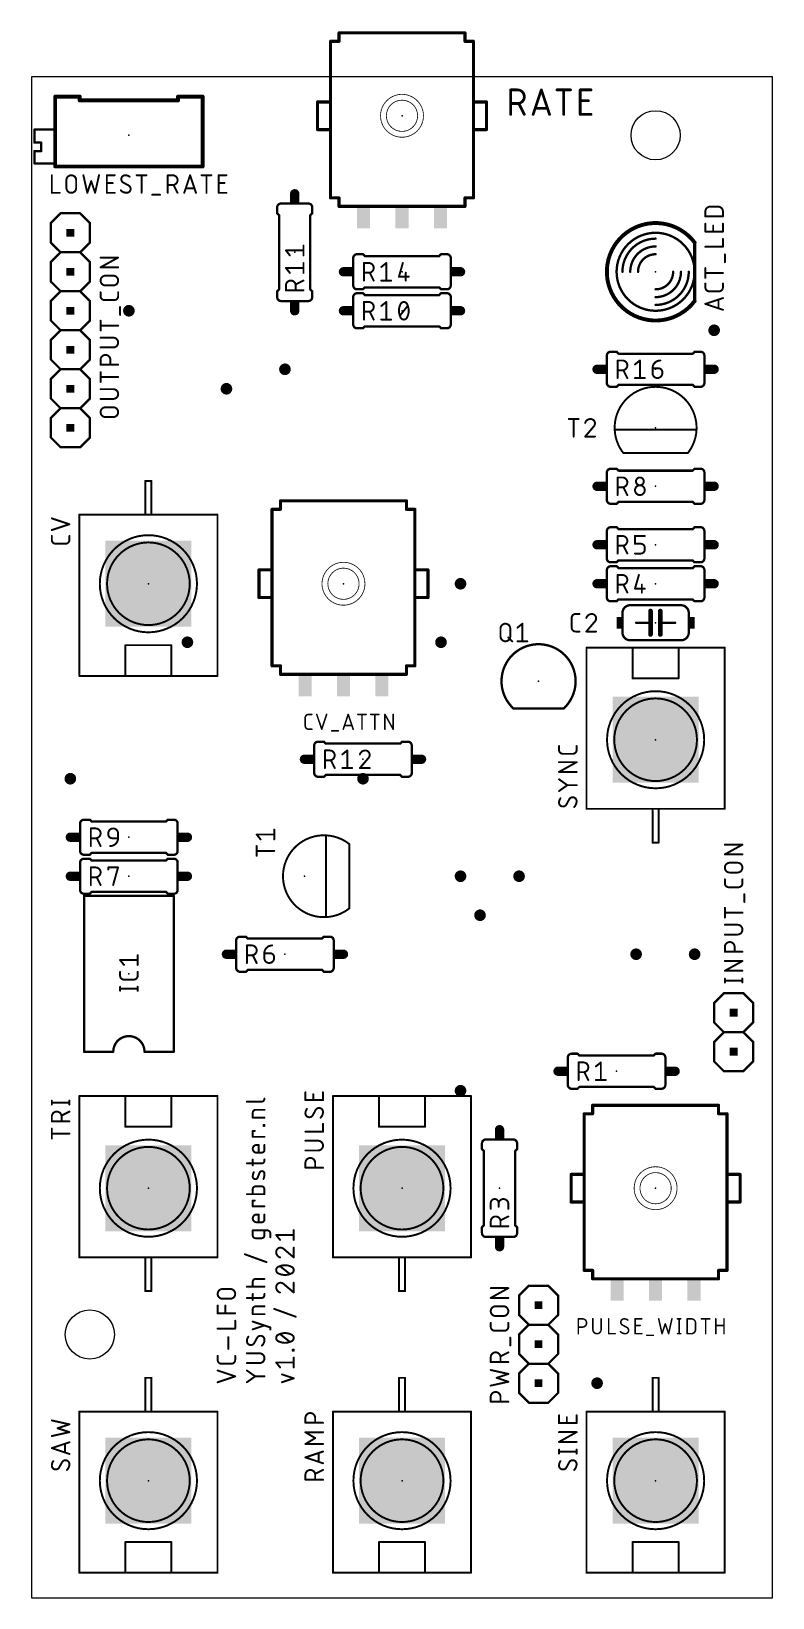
# Model space of a CAD drawing. Extents: x 0 to 48, y 0 to 102.
import ezdxf

# ---------------------------------------------------------------- set-up
doc = ezdxf.new("R2010")
doc.units = 0
for name, color, linetype in [('18', 110, 'CONTINUOUS'), ('20', 31, 'CONTINUOUS'), ('21', 253, 'CONTINUOUS'), ('23', 53, 'CONTINUOUS'), ('25', 253, 'CONTINUOUS'), ('41', 12, 'CONTINUOUS'), ('51', 253, 'CONTINUOUS')]:
    doc.layers.add(name, color=color, linetype=linetype)

# ---------------------------------------------------------------- blocks, each defined once
blk = doc.blocks.new('RECT')
blk.add_solid([(-0.5, -0.5), (0.5, -0.5), (-0.5, 0.5), (0.5, 0.5)])
blk = doc.blocks.new('ROUNDV')
at = {"const_width": 0.5}
blk.add_lwpolyline([(0, -0.25, 1), (0, 0.25, 1), (0, -0.25)], format="xyb", dxfattribs=at)

msp = doc.modelspace()

# ---------------------------------------------------------------- linework, layer by layer
at = {"layer": '20'}
for p, q in [((48.26, 99.06), (0, 99.06)), ((0, 99.06), (0, 0)), ((48.26, 0), (48.26, 99.06)), ((0, 0), (48.26, 0))]:
    msp.add_line(p, q, dxfattribs=at)
for centre in [(40.64, 95.25), (3.81, 17.145)]:
    msp.add_circle(centre, 1.6002, dxfattribs=at)
at = {"layer": '21'}
for points, const_width in [([(20.03, 101.92), (28.23, 101.92)], 0.2032), ([(20.03, 101.92), (20.03, 101.37)], 0.2032), ([(28.23, 101.37), (28.23, 101.92)], 0.2032), ([(20.03, 101.37), (19.48, 101.37)], 0.2032), ([(19.48, 99.17), (19.48, 101.37)], 0.2032), ([(28.78, 101.37), (28.23, 101.37)], 0.2032), ([(28.78, 101.37), (28.78, 99.17)], 0.2032), ([(1.55, 93.22), (1.55, 97.77)], 0.254), ([(1.55, 97.77), (3.15, 97.77)], 0.254), ([(3.15, 97.77), (3.15, 97.52)], 0.254), ([(3.15, 97.52), (9.55, 97.52)], 0.254), ([(9.55, 97.52), (9.55, 97.77)], 0.254), ([(9.55, 97.77), (11.15, 97.77)], 0.254), ([(11.15, 97.77), (11.15, 93.22)], 0.254), ([(0.2, 94.77), (0.2, 95.62)], 0.1524), ([(0.2, 95.62), (1.4, 95.62)], 0.1524), ([(0.65, 94.77), (0.2, 94.77)], 0.1524), ([(0.2, 93.42), (0.2, 94.22)], 0.1524), ([(0.2, 94.22), (0.65, 94.22)], 0.1524), ([(0.65, 94.22), (0.65, 94.77)], 0.1524), ([(19.48, 91.17), (19.48, 94.37)], 0.2032), ([(28.78, 94.37), (28.78, 91.17)], 0.2032), ([(1.4, 93.42), (0.2, 93.42)], 0.1524), ([(11.15, 93.22), (1.55, 93.22)], 0.254), ([(19.48, 91.17), (20.03, 91.17)], 0.2032), ([(20.03, 91.17), (20.03, 90.62)], 0.2032), ([(28.23, 91.17), (28.78, 91.17)], 0.2032), ([(28.23, 90.62), (28.23, 91.17)], 0.2032), ([(1.27, 89.535), (1.905, 90.17)], 0.1524), ([(1.905, 90.17), (3.175, 90.17)], 0.1524), ([(3.175, 90.17), (3.81, 89.535)], 0.1524), ([(16.002, 90.551), (16.002, 90.17)], 0.1524), ([(16.129, 90.043), (16.002, 90.17)], 0.1524), ([(16.129, 90.043), (16.129, 85.217)], 0.1524), ([(18.161, 90.043), (18.288, 90.17)], 0.1524), ([(18.161, 90.043), (18.161, 85.217)], 0.1524), ([(18.288, 90.551), (18.288, 90.17)], 0.1524), ([(28.23, 90.62), (20.03, 90.62)], 0.2032), ([(1.27, 88.265), (1.27, 89.535)], 0.1524), ([(3.81, 89.535), (3.81, 88.265)], 0.1524), ([(1.27, 88.265), (1.905, 87.63)], 0.1524), ([(3.175, 87.63), (3.81, 88.265)], 0.1524), ([(43.18, 84.455), (43.18, 88.265)], 0.2032), ([(1.27, 86.995), (1.905, 87.63)], 0.1524), ([(1.27, 85.725), (1.27, 86.995)], 0.1524), ([(1.905, 87.63), (3.175, 87.63)], 0.1524), ([(3.175, 87.63), (3.81, 86.995)], 0.1524), ([(3.81, 86.995), (3.81, 85.725)], 0.1524), ([(21.209, 87.503), (21.59, 87.503)], 0.1524), ([(21.717, 87.376), (21.59, 87.503)], 0.1524), ([(26.543, 87.376), (21.717, 87.376)], 0.1524), ([(26.543, 87.376), (26.67, 87.503)], 0.1524), ([(27.051, 87.503), (26.67, 87.503)], 0.1524), ([(1.905, 85.09), (1.27, 85.725)], 0.1524), ([(3.81, 85.725), (3.175, 85.09)], 0.1524), ([(1.27, 84.455), (1.905, 85.09)], 0.1524), ([(1.905, 85.09), (3.175, 85.09)], 0.1524), ([(3.175, 85.09), (3.81, 84.455)], 0.1524), ([(16.129, 85.217), (16.002, 85.09)], 0.1524), ([(16.002, 84.709), (16.002, 85.09)], 0.1524), ([(18.161, 85.217), (18.288, 85.09)], 0.1524), ([(18.288, 84.709), (18.288, 85.09)], 0.1524), ([(21.209, 85.217), (21.59, 85.217)], 0.1524), ([(21.209, 84.963), (21.59, 84.963)], 0.1524), ([(21.717, 85.344), (21.59, 85.217)], 0.1524), ([(21.717, 84.836), (21.59, 84.963)], 0.1524), ([(26.543, 85.344), (21.717, 85.344)], 0.1524), ([(26.543, 84.836), (21.717, 84.836)], 0.1524), ([(26.543, 85.344), (26.67, 85.217)], 0.1524), ([(26.543, 84.836), (26.67, 84.963)], 0.1524), ([(27.051, 85.217), (26.67, 85.217)], 0.1524), ([(27.051, 84.963), (26.67, 84.963)], 0.1524), ([(1.27, 83.185), (1.27, 84.455)], 0.1524), ([(3.81, 84.455), (3.81, 83.185)], 0.1524), ([(1.27, 83.185), (1.905, 82.55)], 0.1524), ([(3.175, 82.55), (3.81, 83.185)], 0.1524), ([(21.209, 82.677), (21.59, 82.677)], 0.1524), ([(21.717, 82.804), (21.59, 82.677)], 0.1524), ([(26.543, 82.804), (21.717, 82.804)], 0.1524), ([(26.543, 82.804), (26.67, 82.677)], 0.1524), ([(27.051, 82.677), (26.67, 82.677)], 0.1524), ([(1.27, 81.915), (1.905, 82.55)], 0.1524), ([(1.27, 80.645), (1.27, 81.915)], 0.1524), ([(1.905, 82.55), (3.175, 82.55)], 0.1524), ([(3.175, 82.55), (3.81, 81.915)], 0.1524), ([(3.81, 81.915), (3.81, 80.645)], 0.1524), ([(1.905, 80.01), (1.27, 80.645)], 0.1524), ([(3.81, 80.645), (3.175, 80.01)], 0.1524), ([(37.719, 81.153), (38.1, 81.153)], 0.1524), ([(38.227, 81.026), (38.1, 81.153)], 0.1524), ([(38.227, 81.026), (43.053, 81.026)], 0.1524), ([(43.053, 81.026), (43.18, 81.153)], 0.1524), ([(43.561, 81.153), (43.18, 81.153)], 0.1524), ([(1.27, 79.375), (1.905, 80.01)], 0.1524), ([(1.905, 80.01), (3.175, 80.01)], 0.1524), ([(3.175, 80.01), (3.81, 79.375)], 0.1524), ([(1.27, 78.105), (1.27, 79.375)], 0.1524), ([(3.81, 79.375), (3.81, 78.105)], 0.1524), ([(37.719, 78.867), (38.1, 78.867)], 0.1524), ([(38.227, 78.994), (38.1, 78.867)], 0.1524), ([(38.227, 78.994), (43.053, 78.994)], 0.1524), ([(43.053, 78.994), (43.18, 78.867)], 0.1524), ([(43.561, 78.867), (43.18, 78.867)], 0.1524), ([(1.905, 77.47), (1.27, 78.105)], 0.1524), ([(1.27, 76.835), (1.905, 77.47)], 0.1524), ([(1.905, 77.47), (3.175, 77.47)], 0.1524), ([(3.81, 78.105), (3.175, 77.47)], 0.1524), ([(3.175, 77.47), (3.81, 76.835)], 0.1524), ([(1.27, 75.565), (1.27, 76.835)], 0.1524), ([(3.81, 76.835), (3.81, 75.565)], 0.1524), ([(1.27, 75.565), (1.905, 74.93)], 0.1524), ([(3.175, 74.93), (3.81, 75.565)], 0.1524), ([(39.504, 76.073), (39.236, 76.073)], 0.127), ([(42.044, 76.073), (41.776, 76.073)], 0.127), ([(1.905, 74.93), (3.175, 74.93)], 0.1524), ([(38.545, 74.549), (42.735, 74.549)], 0.127), ([(37.719, 73.533), (38.1, 73.533)], 0.1524), ([(38.227, 73.406), (38.1, 73.533)], 0.1524), ([(43.053, 73.406), (38.227, 73.406)], 0.1524), ([(43.053, 73.406), (43.18, 73.533)], 0.1524), ([(43.561, 73.533), (43.18, 73.533)], 0.1524), ([(7.82, 72.74), (7.42, 72.74)], 0.127), ([(7.42, 72.74), (7.42, 70.54)], 0.127), ([(7.82, 70.64), (7.82, 72.74)], 0.127), ([(16.22, 71.44), (24.42, 71.44)], 0.2032), ([(16.22, 71.44), (16.22, 70.89)], 0.2032), ([(24.42, 70.89), (24.42, 71.44)], 0.2032), ([(38.227, 71.374), (38.1, 71.247)], 0.1524), ([(43.053, 71.374), (38.227, 71.374)], 0.1524), ([(43.053, 71.374), (43.18, 71.247)], 0.1524), ([(7.42, 70.54), (3.12, 70.54)], 0.127), ([(3.12, 70.54), (3.12, 60.04)], 0.127), ([(12.12, 70.54), (7.42, 70.54)], 0.127), ([(12.12, 60.04), (12.12, 70.54)], 0.127), ([(16.22, 70.89), (15.67, 70.89)], 0.2032), ([(15.67, 68.69), (15.67, 70.89)], 0.2032), ([(24.97, 70.89), (24.42, 70.89)], 0.2032), ([(24.97, 70.89), (24.97, 68.69)], 0.2032), ([(37.719, 71.247), (38.1, 71.247)], 0.1524), ([(43.561, 71.247), (43.18, 71.247)], 0.1524), ([(37.719, 69.723), (38.1, 69.723)], 0.1524), ([(38.227, 69.596), (38.1, 69.723)], 0.1524), ([(38.227, 69.596), (43.053, 69.596)], 0.1524), ([(43.053, 69.596), (43.18, 69.723)], 0.1524), ([(43.561, 69.723), (43.18, 69.723)], 0.1524), ([(37.719, 67.437), (38.1, 67.437)], 0.1524), ([(38.227, 67.564), (38.1, 67.437)], 0.1524), ([(38.227, 67.564), (43.053, 67.564)], 0.1524), ([(43.053, 67.564), (43.18, 67.437)], 0.1524), ([(43.561, 67.437), (43.18, 67.437)], 0.1524), ([(37.719, 67.183), (38.1, 67.183)], 0.1524), ([(38.227, 67.056), (38.1, 67.183)], 0.1524), ([(38.227, 67.056), (43.053, 67.056)], 0.1524), ([(43.053, 67.056), (43.18, 67.183)], 0.1524), ([(43.561, 67.183), (43.18, 67.183)], 0.1524), ([(37.719, 64.897), (38.1, 64.897)], 0.1524), ([(38.227, 65.024), (38.1, 64.897)], 0.1524), ([(38.227, 65.024), (43.053, 65.024)], 0.1524), ([(38.989, 64.643), (42.291, 64.643)], 0.1524), ([(40.3098, 63.5), (40.3098, 64.262)], 0.3048), ([(40.9448, 63.5), (40.9448, 64.262)], 0.3048), ([(43.053, 65.024), (43.18, 64.897)], 0.1524), ([(43.561, 64.897), (43.18, 64.897)], 0.1524), ([(15.67, 60.69), (15.67, 63.89)], 0.2032), ([(24.97, 63.89), (24.97, 60.69)], 0.2032), ([(39.37, 63.5), (40.3098, 63.5)], 0.1524), ([(40.3098, 62.738), (40.3098, 63.5)], 0.3048), ([(40.9448, 62.738), (40.9448, 63.5)], 0.3048), ([(41.91, 63.5), (40.9448, 63.5)], 0.1524), ([(38.989, 62.357), (42.291, 62.357)], 0.1524), ([(9.12, 62.04), (6.12, 62.04)], 0.127), ([(6.12, 62.04), (6.12, 60.04)], 0.127), ([(9.12, 60.04), (9.12, 62.04)], 0.127), ([(36.14, 61.88), (39.14, 61.88)], 0.127), ([(36.14, 61.88), (36.14, 51.38)], 0.127), ([(39.14, 61.88), (42.14, 61.88)], 0.127), ([(39.14, 61.88), (39.14, 59.88)], 0.127), ([(42.14, 61.88), (45.14, 61.88)], 0.127), ([(42.14, 59.88), (42.14, 61.88)], 0.127), ([(45.14, 51.38), (45.14, 61.88)], 0.127), ([(15.67, 60.69), (16.22, 60.69)], 0.2032), ([(16.22, 60.69), (16.22, 60.14)], 0.2032), ([(24.42, 60.14), (16.22, 60.14)], 0.2032), ([(24.42, 60.69), (24.97, 60.69)], 0.2032), ([(24.42, 60.14), (24.42, 60.69)], 0.2032), ([(6.12, 60.04), (3.12, 60.04)], 0.127), ([(9.12, 60.04), (6.12, 60.04)], 0.127), ([(12.12, 60.04), (9.12, 60.04)], 0.127), ([(39.14, 59.88), (42.14, 59.88)], 0.127), ([(31.389, 57.912), (34.651, 57.912)], 0.1524), ([(18.669, 55.753), (19.05, 55.753)], 0.1524), ([(19.177, 55.626), (19.05, 55.753)], 0.1524), ([(19.177, 55.626), (24.003, 55.626)], 0.1524), ([(24.003, 55.626), (24.13, 55.753)], 0.1524), ([(24.511, 55.753), (24.13, 55.753)], 0.1524), ([(18.669, 53.467), (19.05, 53.467)], 0.1524), ([(19.177, 53.594), (19.05, 53.467)], 0.1524), ([(19.177, 53.594), (24.003, 53.594)], 0.1524), ([(24.003, 53.594), (24.13, 53.467)], 0.1524), ([(24.511, 53.467), (24.13, 53.467)], 0.1524), ([(36.14, 51.38), (40.84, 51.38)], 0.127), ([(40.44, 51.28), (40.44, 49.18)], 0.127), ([(40.84, 51.38), (45.14, 51.38)], 0.127), ([(40.84, 49.18), (40.84, 51.38)], 0.127), ([(3.429, 50.673), (3.81, 50.673)], 0.1524), ([(3.937, 50.546), (3.81, 50.673)], 0.1524), ([(8.763, 50.546), (3.937, 50.546)], 0.1524), ([(8.763, 50.546), (8.89, 50.673)], 0.1524), ([(9.271, 50.673), (8.89, 50.673)], 0.1524), ([(20.701, 44.895), (20.701, 49.085)], 0.127), ([(40.44, 49.18), (40.84, 49.18)], 0.127), ([(3.429, 48.387), (3.81, 48.387)], 0.1524), ([(3.429, 48.133), (3.81, 48.133)], 0.1524), ([(3.937, 48.514), (3.81, 48.387)], 0.1524), ([(3.937, 48.006), (3.81, 48.133)], 0.1524), ([(8.763, 48.514), (3.937, 48.514)], 0.1524), ([(3.937, 48.006), (8.763, 48.006)], 0.1524), ([(8.763, 48.514), (8.89, 48.387)], 0.1524), ([(8.763, 48.006), (8.89, 48.133)], 0.1524), ([(9.271, 48.387), (8.89, 48.387)], 0.1524), ([(9.271, 48.133), (8.89, 48.133)], 0.1524), ([(19.177, 48.394), (19.177, 48.126)], 0.127), ([(3.429, 45.847), (3.81, 45.847)], 0.1524), ([(3.937, 45.974), (3.81, 45.847)], 0.1524), ([(3.937, 45.974), (8.763, 45.974)], 0.1524), ([(8.763, 45.974), (8.89, 45.847)], 0.1524), ([(9.271, 45.847), (8.89, 45.847)], 0.1524), ([(19.177, 45.854), (19.177, 45.586)], 0.127), ([(3.429, 45.72), (3.429, 35.56)], 0.1524), ([(3.429, 45.72), (9.271, 45.72)], 0.1524), ([(9.271, 35.56), (9.271, 45.72)], 0.1524), ([(13.589, 43.053), (13.97, 43.053)], 0.1524), ([(14.097, 42.926), (13.97, 43.053)], 0.1524), ([(18.923, 42.926), (14.097, 42.926)], 0.1524), ([(18.923, 42.926), (19.05, 43.053)], 0.1524), ([(19.431, 43.053), (19.05, 43.053)], 0.1524), ([(13.589, 40.767), (13.97, 40.767)], 0.1524), ([(14.097, 40.894), (13.97, 40.767)], 0.1524), ([(18.923, 40.894), (14.097, 40.894)], 0.1524), ([(18.923, 40.894), (19.05, 40.767)], 0.1524), ([(19.431, 40.767), (19.05, 40.767)], 0.1524), ([(44.45, 38.735), (45.085, 39.37)], 0.1524), ([(44.45, 37.465), (44.45, 38.735)], 0.1524), ([(45.085, 39.37), (46.355, 39.37)], 0.1524), ([(46.355, 39.37), (46.99, 38.735)], 0.1524), ([(46.99, 38.735), (46.99, 37.465)], 0.1524), ([(45.085, 36.83), (44.45, 37.465)], 0.1524), ([(44.45, 36.195), (45.085, 36.83)], 0.1524), ([(45.085, 36.83), (46.355, 36.83)], 0.1524), ([(46.99, 37.465), (46.355, 36.83)], 0.1524), ([(46.355, 36.83), (46.99, 36.195)], 0.1524), ([(44.45, 34.925), (44.45, 36.195)], 0.1524), ([(46.99, 36.195), (46.99, 34.925)], 0.1524), ([(3.429, 35.56), (5.334, 35.56)], 0.1524), ([(9.271, 35.56), (7.366, 35.56)], 0.1524), ([(35.179, 35.433), (35.56, 35.433)], 0.1524), ([(35.687, 35.306), (35.56, 35.433)], 0.1524), ([(35.687, 35.306), (40.513, 35.306)], 0.1524), ([(40.513, 35.306), (40.64, 35.433)], 0.1524), ([(41.021, 35.433), (40.64, 35.433)], 0.1524), ([(44.45, 34.925), (45.085, 34.29)], 0.1524), ([(46.355, 34.29), (46.99, 34.925)], 0.1524), ([(45.085, 34.29), (46.355, 34.29)], 0.1524), ([(3.12, 32.67), (6.12, 32.67)], 0.127), ([(3.12, 32.67), (3.12, 22.17)], 0.127), ([(6.12, 32.67), (9.12, 32.67)], 0.127), ([(6.12, 32.67), (6.12, 30.67)], 0.127), ([(9.12, 32.67), (12.12, 32.67)], 0.127), ([(9.12, 30.67), (9.12, 32.67)], 0.127), ([(12.12, 22.17), (12.12, 32.67)], 0.127), ([(19.63, 32.67), (22.63, 32.67)], 0.127), ([(19.63, 32.67), (19.63, 22.17)], 0.127), ([(22.63, 32.67), (25.63, 32.67)], 0.127), ([(22.63, 32.67), (22.63, 30.67)], 0.127), ([(25.63, 32.67), (28.63, 32.67)], 0.127), ([(25.63, 30.67), (25.63, 32.67)], 0.127), ([(28.63, 22.17), (28.63, 32.67)], 0.127), ([(35.179, 33.147), (35.56, 33.147)], 0.1524), ([(35.687, 33.274), (35.56, 33.147)], 0.1524), ([(35.687, 33.274), (40.513, 33.274)], 0.1524), ([(40.513, 33.274), (40.64, 33.147)], 0.1524), ([(41.021, 33.147), (40.64, 33.147)], 0.1524), ([(36.54, 32.07), (44.74, 32.07)], 0.2032), ([(36.54, 32.07), (36.54, 31.52)], 0.2032), ([(44.74, 31.52), (44.74, 32.07)], 0.2032), ([(6.12, 30.67), (9.12, 30.67)], 0.127), ([(22.63, 30.67), (25.63, 30.67)], 0.127), ([(36.54, 31.52), (35.99, 31.52)], 0.2032), ([(35.99, 29.32), (35.99, 31.52)], 0.2032), ([(45.29, 31.52), (44.74, 31.52)], 0.2032), ([(45.29, 31.52), (45.29, 29.32)], 0.2032), ([(29.337, 29.591), (29.337, 29.21)], 0.1524), ([(31.623, 29.591), (31.623, 29.21)], 0.1524), ([(29.464, 29.083), (29.337, 29.21)], 0.1524), ([(29.464, 29.083), (29.464, 24.257)], 0.1524), ([(31.496, 29.083), (31.623, 29.21)], 0.1524), ([(31.496, 29.083), (31.496, 24.257)], 0.1524), ([(35.99, 21.32), (35.99, 24.52)], 0.2032), ([(45.29, 24.52), (45.29, 21.32)], 0.2032), ([(29.464, 24.257), (29.337, 24.13)], 0.1524), ([(29.337, 23.749), (29.337, 24.13)], 0.1524), ([(31.496, 24.257), (31.623, 24.13)], 0.1524), ([(31.623, 23.749), (31.623, 24.13)], 0.1524), ([(3.12, 22.17), (7.82, 22.17)], 0.127), ([(7.42, 22.07), (7.42, 19.97)], 0.127), ([(7.82, 22.17), (12.12, 22.17)], 0.127), ([(7.82, 19.97), (7.82, 22.17)], 0.127), ([(19.63, 22.17), (24.33, 22.17)], 0.127), ([(23.93, 22.07), (23.93, 19.97)], 0.127), ([(24.33, 22.17), (28.63, 22.17)], 0.127), ([(24.33, 19.97), (24.33, 22.17)], 0.127), ([(35.99, 21.32), (36.54, 21.32)], 0.2032), ([(36.54, 21.32), (36.54, 20.77)], 0.2032), ([(44.74, 20.77), (36.54, 20.77)], 0.2032), ([(44.74, 21.32), (45.29, 21.32)], 0.2032), ([(44.74, 20.77), (44.74, 21.32)], 0.2032), ([(7.42, 19.97), (7.82, 19.97)], 0.127), ([(23.93, 19.97), (24.33, 19.97)], 0.127), ([(32.385, 20.32), (31.75, 19.685)], 0.1524), ([(31.75, 18.415), (31.75, 19.685)], 0.1524), ([(33.655, 20.32), (32.385, 20.32)], 0.1524), ([(34.29, 19.685), (33.655, 20.32)], 0.1524), ([(34.29, 19.685), (34.29, 18.415)], 0.1524), ([(32.385, 17.78), (31.75, 18.415)], 0.1524), ([(34.29, 18.415), (33.655, 17.78)], 0.1524), ([(31.75, 17.145), (32.385, 17.78)], 0.1524), ([(33.655, 17.78), (32.385, 17.78)], 0.1524), ([(33.655, 17.78), (34.29, 17.145)], 0.1524), ([(31.75, 15.875), (31.75, 17.145)], 0.1524), ([(34.29, 17.145), (34.29, 15.875)], 0.1524), ([(32.385, 15.24), (31.75, 15.875)], 0.1524), ([(31.75, 14.605), (32.385, 15.24)], 0.1524), ([(33.655, 15.24), (32.385, 15.24)], 0.1524), ([(34.29, 15.875), (33.655, 15.24)], 0.1524), ([(33.655, 15.24), (34.29, 14.605)], 0.1524), ([(7.82, 14.32), (7.42, 14.32)], 0.127), ([(7.42, 14.32), (7.42, 12.12)], 0.127), ([(7.82, 12.22), (7.82, 14.32)], 0.127), ([(24.33, 14.32), (23.93, 14.32)], 0.127), ([(23.93, 14.32), (23.93, 12.12)], 0.127), ([(24.33, 12.22), (24.33, 14.32)], 0.127), ([(31.75, 13.335), (31.75, 14.605)], 0.1524), ([(34.29, 14.605), (34.29, 13.335)], 0.1524), ([(40.84, 14.32), (40.44, 14.32)], 0.127), ([(40.44, 14.32), (40.44, 12.12)], 0.127), ([(40.84, 12.22), (40.84, 14.32)], 0.127), ([(32.385, 12.7), (31.75, 13.335)], 0.1524), ([(34.29, 13.335), (33.655, 12.7)], 0.1524), ([(33.655, 12.7), (32.385, 12.7)], 0.1524), ([(7.42, 12.12), (3.12, 12.12)], 0.127), ([(3.12, 12.12), (3.12, 1.62)], 0.127), ([(12.12, 12.12), (7.42, 12.12)], 0.127), ([(12.12, 1.62), (12.12, 12.12)], 0.127), ([(23.93, 12.12), (19.63, 12.12)], 0.127), ([(19.63, 12.12), (19.63, 1.62)], 0.127), ([(28.63, 12.12), (23.93, 12.12)], 0.127), ([(28.63, 1.62), (28.63, 12.12)], 0.127), ([(40.44, 12.12), (36.14, 12.12)], 0.127), ([(36.14, 12.12), (36.14, 1.62)], 0.127), ([(45.14, 12.12), (40.44, 12.12)], 0.127), ([(45.14, 1.62), (45.14, 12.12)], 0.127), ([(9.12, 3.62), (6.12, 3.62)], 0.127), ([(6.12, 3.62), (6.12, 1.62)], 0.127), ([(9.12, 1.62), (9.12, 3.62)], 0.127), ([(25.63, 3.62), (22.63, 3.62)], 0.127), ([(22.63, 3.62), (22.63, 1.62)], 0.127), ([(25.63, 1.62), (25.63, 3.62)], 0.127), ([(42.14, 3.62), (39.14, 3.62)], 0.127), ([(39.14, 3.62), (39.14, 1.62)], 0.127), ([(42.14, 1.62), (42.14, 3.62)], 0.127), ([(6.12, 1.62), (3.12, 1.62)], 0.127), ([(9.12, 1.62), (6.12, 1.62)], 0.127), ([(12.12, 1.62), (9.12, 1.62)], 0.127), ([(22.63, 1.62), (19.63, 1.62)], 0.127), ([(25.63, 1.62), (22.63, 1.62)], 0.127), ([(28.63, 1.62), (25.63, 1.62)], 0.127), ([(39.14, 1.62), (36.14, 1.62)], 0.127), ([(42.14, 1.62), (39.14, 1.62)], 0.127), ([(45.14, 1.62), (42.14, 1.62)], 0.127)]:
    msp.add_lwpolyline(points, dxfattribs=dict(at, const_width=const_width))
for points, const_width in [([(19.48, 101.4208, 1), (19.48, 101.3192)], 0.1016), ([(19.5308, 101.37, 1), (19.4292, 101.37)], 0.1016), ([(20.03, 101.9708, 1), (20.03, 101.8692)], 0.1016), ([(20.0808, 101.92, 1), (19.9792, 101.92)], 0.1016), ([(19.9792, 101.37, 1), (20.0808, 101.37)], 0.1016), ([(20.03, 101.3192, 1), (20.03, 101.4208)], 0.1016), ([(28.2808, 101.92, 1), (28.1792, 101.92)], 0.1016), ([(28.23, 101.4208, 1), (28.23, 101.3192)], 0.1016), ([(28.1792, 101.37, 1), (28.2808, 101.37)], 0.1016), ([(28.23, 101.8692, 1), (28.23, 101.9708)], 0.1016), ([(28.8308, 101.37, 1), (28.7292, 101.37)], 0.1016), ([(28.78, 101.3192, 1), (28.78, 101.4208)], 0.1016), ([(19.4292, 99.17, 1), (19.5308, 99.17)], 0.1016), ([(28.7292, 99.17, 1), (28.8308, 99.17)], 0.1016), ([(24.13, 95.123, 1), (24.13, 97.917, 1), (24.13, 95.123)], 0.0508), ([(1.6135, 97.77, 1), (1.4865, 97.77)], 0.127), ([(1.55, 97.8335, 1), (1.55, 97.7065)], 0.127), ([(3.2135, 97.77, 1), (3.0865, 97.77)], 0.127), ([(3.15, 97.5835, 1), (3.15, 97.4565)], 0.127), ([(3.0865, 97.52, 1), (3.2135, 97.52)], 0.127), ([(3.15, 97.7065, 1), (3.15, 97.8335)], 0.127), ([(9.6135, 97.77, 1), (9.4865, 97.77)], 0.127), ([(9.55, 97.8335, 1), (9.55, 97.7065)], 0.127), ([(9.4865, 97.52, 1), (9.6135, 97.52)], 0.127), ([(9.55, 97.4565, 1), (9.55, 97.5835)], 0.127), ([(11.2135, 97.77, 1), (11.0865, 97.77)], 0.127), ([(11.15, 97.7065, 1), (11.15, 97.8335)], 0.127), ([(24.13, 95.504, 1), (24.13, 97.536, 1), (24.13, 95.504)], 0.0508), ([(0.2381, 95.62, 1), (0.1619, 95.62)], 0.0762), ([(0.2, 95.6581, 1), (0.2, 95.5819)], 0.0762), ([(1.4, 95.5819, 1), (1.4, 95.6581)], 0.0762), ([(0.2, 94.8081, 1), (0.2, 94.7319)], 0.0762), ([(0.1619, 94.77, 1), (0.2381, 94.77)], 0.0762), ([(0.2381, 94.22, 1), (0.1619, 94.22)], 0.0762), ([(0.2, 94.2581, 1), (0.2, 94.1819)], 0.0762), ([(0.6881, 94.77, 1), (0.6119, 94.77)], 0.0762), ([(0.6119, 94.22, 1), (0.6881, 94.22)], 0.0762), ([(0.65, 94.7319, 1), (0.65, 94.8081)], 0.0762), ([(0.65, 94.1819, 1), (0.65, 94.2581)], 0.0762), ([(19.5308, 94.37, 1), (19.4292, 94.37)], 0.1016), ([(28.8308, 94.37, 1), (28.7292, 94.37)], 0.1016), ([(0.2, 93.4581, 1), (0.2, 93.3819)], 0.0762), ([(0.1619, 93.42, 1), (0.2381, 93.42)], 0.0762), ([(1.4, 93.3819, 1), (1.4, 93.4581)], 0.0762), ([(1.55, 93.2835, 1), (1.55, 93.1565)], 0.127), ([(1.4865, 93.22, 1), (1.6135, 93.22)], 0.127), ([(11.0865, 93.22, 1), (11.2135, 93.22)], 0.127), ([(11.15, 93.1565, 1), (11.15, 93.2835)], 0.127), ([(16.256, 90.805, 0.4142), (16.002, 90.551)], 0.1524), ([(16.256, 90.7669, 1), (16.256, 90.8431)], 0.0762), ([(18.288, 90.551, 0.4142), (18.034, 90.805)], 0.1524), ([(18.034, 90.8431, 1), (18.034, 90.7669)], 0.0762), ([(19.48, 91.2208, 1), (19.48, 91.1192)], 0.1016), ([(19.4292, 91.17, 1), (19.5308, 91.17)], 0.1016), ([(20.0808, 91.17, 1), (19.9792, 91.17)], 0.1016), ([(20.03, 91.1192, 1), (20.03, 91.2208)], 0.1016), ([(28.23, 91.2208, 1), (28.23, 91.1192)], 0.1016), ([(28.2808, 91.17, 1), (28.1792, 91.17)], 0.1016), ([(28.7292, 91.17, 1), (28.8308, 91.17)], 0.1016), ([(28.78, 91.1192, 1), (28.78, 91.2208)], 0.1016), ([(1.905, 90.2081, 1), (1.905, 90.1319)], 0.0762), ([(1.9319, 90.1431, 1), (1.8781, 90.1969)], 0.0762), ([(3.2019, 90.1969, 1), (3.1481, 90.1431)], 0.0762), ([(3.175, 90.1319, 1), (3.175, 90.2081)], 0.0762), ([(16.0401, 90.551, 1), (15.9639, 90.551)], 0.0762), ([(15.9639, 90.551, 1), (16.0401, 90.551)], 0.0762), ([(15.9639, 90.17, 1), (16.0401, 90.17)], 0.0762), ([(16.0289, 90.1969, 1), (15.9751, 90.1431)], 0.0762), ([(16.1671, 90.043, 1), (16.0909, 90.043)], 0.0762), ([(16.1021, 90.0161, 1), (16.1559, 90.0699)], 0.0762), ([(18.1991, 90.043, 1), (18.1229, 90.043)], 0.0762), ([(18.1341, 90.0699, 1), (18.1879, 90.0161)], 0.0762), ([(18.3261, 90.551, 1), (18.2499, 90.551)], 0.0762), ([(18.2499, 90.551, 1), (18.3261, 90.551)], 0.0762), ([(18.2499, 90.17, 1), (18.3261, 90.17)], 0.0762), ([(18.3149, 90.1431, 1), (18.2611, 90.1969)], 0.0762), ([(20.03, 90.6708, 1), (20.03, 90.5692)], 0.1016), ([(19.9792, 90.62, 1), (20.0808, 90.62)], 0.1016), ([(28.1792, 90.62, 1), (28.2808, 90.62)], 0.1016), ([(28.23, 90.5692, 1), (28.23, 90.6708)], 0.1016), ([(1.3081, 89.535, 1), (1.2319, 89.535)], 0.0762), ([(1.2431, 89.5619, 1), (1.2969, 89.5081)], 0.0762), ([(3.8481, 89.535, 1), (3.7719, 89.535)], 0.0762), ([(3.7831, 89.5081, 1), (3.8369, 89.5619)], 0.0762), ([(43.18, 88.265, 3), (43.18, 84.455)], 0.254), ([(40.64, 83.82, 1), (40.64, 88.9, 1), (40.64, 83.82)], 0.1524), ([(1.2319, 88.265, 1), (1.3081, 88.265)], 0.0762), ([(1.2969, 88.2919, 1), (1.2431, 88.2381)], 0.0762), ([(3.7719, 88.265, 1), (3.8481, 88.265)], 0.0762), ([(3.8369, 88.2381, 1), (3.7831, 88.2919)], 0.0762), ([(43.1292, 88.2269, 1), (43.2308, 88.3031)], 0.127), ([(43.2308, 88.265, 1), (43.1292, 88.265)], 0.1016), ([(1.3081, 86.995, 1), (1.2319, 86.995)], 0.0762), ([(1.2431, 87.0219, 1), (1.2969, 86.9681)], 0.0762), ([(1.905, 87.6681, 1), (1.905, 87.5919)], 0.0762), ([(1.9319, 87.6031, 1), (1.8781, 87.6569)], 0.0762), ([(1.8781, 87.6031, 1), (1.9319, 87.6569)], 0.0762), ([(3.2019, 87.6569, 1), (3.1481, 87.6031)], 0.0762), ([(3.1481, 87.6569, 1), (3.2019, 87.6031)], 0.0762), ([(3.175, 87.5919, 1), (3.175, 87.6681)], 0.0762), ([(3.8481, 86.995, 1), (3.7719, 86.995)], 0.0762), ([(3.7831, 86.9681, 1), (3.8369, 87.0219)], 0.0762), ([(21.209, 87.503, 0.4142), (20.955, 87.249)], 0.1524), ([(20.9169, 87.249, 1), (20.9931, 87.249)], 0.0762), ([(21.209, 87.5411, 1), (21.209, 87.4649)], 0.0762), ([(21.209, 87.4649, 1), (21.209, 87.5411)], 0.0762), ([(21.6169, 87.5299, 1), (21.5631, 87.4761)], 0.0762), ([(21.59, 87.4649, 1), (21.59, 87.5411)], 0.0762), ([(21.717, 87.4141, 1), (21.717, 87.3379)], 0.0762), ([(21.6901, 87.3491, 1), (21.7439, 87.4029)], 0.0762), ([(26.5161, 87.4029, 1), (26.5699, 87.3491)], 0.0762), ([(26.543, 87.3379, 1), (26.543, 87.4141)], 0.0762), ([(26.67, 87.5411, 1), (26.67, 87.4649)], 0.0762), ([(26.6969, 87.4761, 1), (26.6431, 87.5299)], 0.0762), ([(27.305, 87.249, 0.4142), (27.051, 87.503)], 0.1524), ([(27.051, 87.5411, 1), (27.051, 87.4649)], 0.0762), ([(27.051, 87.4649, 1), (27.051, 87.5411)], 0.0762), ([(27.2669, 87.249, 1), (27.3431, 87.249)], 0.0762), ([(1.2319, 85.725, 1), (1.3081, 85.725)], 0.0762), ([(1.2969, 85.7519, 1), (1.2431, 85.6981)], 0.0762), ([(3.7719, 85.725, 1), (3.8481, 85.725)], 0.0762), ([(3.8369, 85.6981, 1), (3.7831, 85.7519)], 0.0762), ([(1.905, 85.1281, 1), (1.905, 85.0519)], 0.0762), ([(1.9319, 85.0631, 1), (1.8781, 85.1169)], 0.0762), ([(1.8781, 85.0631, 1), (1.9319, 85.1169)], 0.0762), ([(3.2019, 85.1169, 1), (3.1481, 85.0631)], 0.0762), ([(3.1481, 85.1169, 1), (3.2019, 85.0631)], 0.0762), ([(3.175, 85.0519, 1), (3.175, 85.1281)], 0.0762), ([(16.0401, 85.09, 1), (15.9639, 85.09)], 0.0762), ([(16.002, 84.709, 0.4142), (16.256, 84.455)], 0.1524), ([(16.0401, 84.709, 1), (15.9639, 84.709)], 0.0762), ([(15.9639, 84.709, 1), (16.0401, 84.709)], 0.0762), ([(15.9751, 85.1169, 1), (16.0289, 85.0631)], 0.0762), ([(16.0909, 85.217, 1), (16.1671, 85.217)], 0.0762), ([(16.1559, 85.1901, 1), (16.1021, 85.2439)], 0.0762), ([(18.034, 84.455, 0.4142), (18.288, 84.709)], 0.1524), ([(18.1229, 85.217, 1), (18.1991, 85.217)], 0.0762), ([(18.1879, 85.2439, 1), (18.1341, 85.1901)], 0.0762), ([(18.3261, 85.09, 1), (18.2499, 85.09)], 0.0762), ([(18.3261, 84.709, 1), (18.2499, 84.709)], 0.0762), ([(18.2499, 84.709, 1), (18.3261, 84.709)], 0.0762), ([(18.2611, 85.0631, 1), (18.3149, 85.1169)], 0.0762), ([(20.955, 85.471, 0.4142), (21.209, 85.217)], 0.1524), ([(20.9931, 85.471, 1), (20.9169, 85.471)], 0.0762), ([(21.209, 84.963, 0.4142), (20.955, 84.709)], 0.1524), ([(20.9169, 84.709, 1), (20.9931, 84.709)], 0.0762), ([(21.209, 85.2551, 1), (21.209, 85.1789)], 0.0762), ([(21.209, 85.0011, 1), (21.209, 84.9249)], 0.0762), ([(21.209, 85.1789, 1), (21.209, 85.2551)], 0.0762), ([(21.209, 84.9249, 1), (21.209, 85.0011)], 0.0762), ([(21.5631, 85.2439, 1), (21.6169, 85.1901)], 0.0762), ([(21.6169, 84.9899, 1), (21.5631, 84.9361)], 0.0762), ([(21.59, 85.1789, 1), (21.59, 85.2551)], 0.0762), ([(21.59, 84.9249, 1), (21.59, 85.0011)], 0.0762), ([(21.717, 85.3821, 1), (21.717, 85.3059)], 0.0762), ([(21.717, 84.8741, 1), (21.717, 84.7979)], 0.0762), ([(21.7439, 85.3171, 1), (21.6901, 85.3709)], 0.0762), ([(21.6901, 84.8091, 1), (21.7439, 84.8629)], 0.0762), ([(26.5699, 85.3709, 1), (26.5161, 85.3171)], 0.0762), ([(26.5161, 84.8629, 1), (26.5699, 84.8091)], 0.0762), ([(26.543, 85.3059, 1), (26.543, 85.3821)], 0.0762), ([(26.543, 84.7979, 1), (26.543, 84.8741)], 0.0762), ([(26.67, 85.2551, 1), (26.67, 85.1789)], 0.0762), ([(26.67, 85.0011, 1), (26.67, 84.9249)], 0.0762), ([(26.6431, 85.1901, 1), (26.6969, 85.2439)], 0.0762), ([(26.6969, 84.9361, 1), (26.6431, 84.9899)], 0.0762), ([(27.051, 85.217, 0.4142), (27.305, 85.471)], 0.1524), ([(27.051, 85.2551, 1), (27.051, 85.1789)], 0.0762), ([(27.305, 84.709, 0.4142), (27.051, 84.963)], 0.1524), ([(27.051, 85.0011, 1), (27.051, 84.9249)], 0.0762), ([(27.051, 85.1789, 1), (27.051, 85.2551)], 0.0762), ([(27.051, 84.9249, 1), (27.051, 85.0011)], 0.0762), ([(27.3431, 85.471, 1), (27.2669, 85.471)], 0.0762), ([(27.2669, 84.709, 1), (27.3431, 84.709)], 0.0762), ([(1.3081, 84.455, 1), (1.2319, 84.455)], 0.0762), ([(1.2431, 84.4819, 1), (1.2969, 84.4281)], 0.0762), ([(3.8481, 84.455, 1), (3.7719, 84.455)], 0.0762), ([(3.7831, 84.4281, 1), (3.8369, 84.4819)], 0.0762), ([(16.256, 84.4169, 1), (16.256, 84.4931)], 0.0762), ([(18.034, 84.4931, 1), (18.034, 84.4169)], 0.0762), ([(43.2308, 84.4169, 1), (43.1292, 84.4931)], 0.127), ([(43.1292, 84.455, 1), (43.2308, 84.455)], 0.1016), ([(1.2319, 83.185, 1), (1.3081, 83.185)], 0.0762), ([(1.2969, 83.2119, 1), (1.2431, 83.1581)], 0.0762), ([(3.7719, 83.185, 1), (3.8481, 83.185)], 0.0762), ([(3.8369, 83.1581, 1), (3.7831, 83.2119)], 0.0762), ([(20.955, 82.931, 0.4142), (21.209, 82.677)], 0.1524), ([(20.9931, 82.931, 1), (20.9169, 82.931)], 0.0762), ([(21.209, 82.7151, 1), (21.209, 82.6389)], 0.0762), ([(21.209, 82.6389, 1), (21.209, 82.7151)], 0.0762), ([(21.5631, 82.7039, 1), (21.6169, 82.6501)], 0.0762), ([(21.59, 82.6389, 1), (21.59, 82.7151)], 0.0762), ([(21.717, 82.8421, 1), (21.717, 82.7659)], 0.0762), ([(21.7439, 82.7771, 1), (21.6901, 82.8309)], 0.0762), ([(26.5699, 82.8309, 1), (26.5161, 82.7771)], 0.0762), ([(26.543, 82.7659, 1), (26.543, 82.8421)], 0.0762), ([(26.67, 82.7151, 1), (26.67, 82.6389)], 0.0762), ([(26.6431, 82.6501, 1), (26.6969, 82.7039)], 0.0762), ([(27.051, 82.677, 0.4142), (27.305, 82.931)], 0.1524), ([(27.051, 82.7151, 1), (27.051, 82.6389)], 0.0762), ([(27.051, 82.6389, 1), (27.051, 82.7151)], 0.0762), ([(27.3431, 82.931, 1), (27.2669, 82.931)], 0.0762), ([(1.3081, 81.915, 1), (1.2319, 81.915)], 0.0762), ([(1.2431, 81.9419, 1), (1.2969, 81.8881)], 0.0762), ([(1.905, 82.5881, 1), (1.905, 82.5119)], 0.0762), ([(1.9319, 82.5231, 1), (1.8781, 82.5769)], 0.0762), ([(1.8781, 82.5231, 1), (1.9319, 82.5769)], 0.0762), ([(3.2019, 82.5769, 1), (3.1481, 82.5231)], 0.0762), ([(3.1481, 82.5769, 1), (3.2019, 82.5231)], 0.0762), ([(3.175, 82.5119, 1), (3.175, 82.5881)], 0.0762), ([(3.8481, 81.915, 1), (3.7719, 81.915)], 0.0762), ([(3.7831, 81.8881, 1), (3.8369, 81.9419)], 0.0762), ([(1.2319, 80.645, 1), (1.3081, 80.645)], 0.0762), ([(1.2969, 80.6719, 1), (1.2431, 80.6181)], 0.0762), ([(3.7719, 80.645, 1), (3.8481, 80.645)], 0.0762), ([(3.8369, 80.6181, 1), (3.7831, 80.6719)], 0.0762), ([(37.719, 81.153, 0.4142), (37.465, 80.899)], 0.1524), ([(37.4269, 80.899, 1), (37.5031, 80.899)], 0.0762), ([(37.719, 81.1911, 1), (37.719, 81.1149)], 0.0762), ([(37.719, 81.1149, 1), (37.719, 81.1911)], 0.0762), ([(38.1269, 81.1799, 1), (38.0731, 81.1261)], 0.0762), ([(38.1, 81.1149, 1), (38.1, 81.1911)], 0.0762), ([(38.227, 81.0641, 1), (38.227, 80.9879)], 0.0762), ([(38.2001, 80.9991, 1), (38.2539, 81.0529)], 0.0762), ([(43.0261, 81.0529, 1), (43.0799, 80.9991)], 0.0762), ([(43.053, 80.9879, 1), (43.053, 81.0641)], 0.0762), ([(43.18, 81.1911, 1), (43.18, 81.1149)], 0.0762), ([(43.2069, 81.1261, 1), (43.1531, 81.1799)], 0.0762), ([(43.815, 80.899, 0.4142), (43.561, 81.153)], 0.1524), ([(43.561, 81.1911, 1), (43.561, 81.1149)], 0.0762), ([(43.561, 81.1149, 1), (43.561, 81.1911)], 0.0762), ([(43.7769, 80.899, 1), (43.8531, 80.899)], 0.0762), ([(1.905, 80.0481, 1), (1.905, 79.9719)], 0.0762), ([(1.9319, 79.9831, 1), (1.8781, 80.0369)], 0.0762), ([(1.8781, 79.9831, 1), (1.9319, 80.0369)], 0.0762), ([(3.2019, 80.0369, 1), (3.1481, 79.9831)], 0.0762), ([(3.1481, 80.0369, 1), (3.2019, 79.9831)], 0.0762), ([(3.175, 79.9719, 1), (3.175, 80.0481)], 0.0762), ([(1.3081, 79.375, 1), (1.2319, 79.375)], 0.0762), ([(1.2431, 79.4019, 1), (1.2969, 79.3481)], 0.0762), ([(3.8481, 79.375, 1), (3.7719, 79.375)], 0.0762), ([(3.7831, 79.3481, 1), (3.8369, 79.4019)], 0.0762), ([(37.465, 79.121, 0.4142), (37.719, 78.867)], 0.1524), ([(37.5031, 79.121, 1), (37.4269, 79.121)], 0.0762), ([(37.719, 78.9051, 1), (37.719, 78.8289)], 0.0762), ([(37.719, 78.8289, 1), (37.719, 78.9051)], 0.0762), ([(38.0731, 78.8939, 1), (38.1269, 78.8401)], 0.0762), ([(38.1, 78.8289, 1), (38.1, 78.9051)], 0.0762), ([(38.227, 79.0321, 1), (38.227, 78.9559)], 0.0762), ([(38.2539, 78.9671, 1), (38.2001, 79.0209)], 0.0762), ([(43.053, 77.3359, 0.6345), (38.227, 77.3359)], 0.127), ([(43.0799, 79.0209, 1), (43.0261, 78.9671)], 0.0762), ([(43.053, 78.9559, 1), (43.053, 79.0321)], 0.0762), ([(43.18, 78.9051, 1), (43.18, 78.8289)], 0.0762), ([(43.1531, 78.8401, 1), (43.2069, 78.8939)], 0.0762), ([(43.561, 78.867, 0.4142), (43.815, 79.121)], 0.1524), ([(43.561, 78.9051, 1), (43.561, 78.8289)], 0.0762), ([(43.561, 78.8289, 1), (43.561, 78.9051)], 0.0762), ([(43.8531, 79.121, 1), (43.7769, 79.121)], 0.0762), ([(1.2319, 78.105, 1), (1.3081, 78.105)], 0.0762), ([(1.2969, 78.1319, 1), (1.2431, 78.0781)], 0.0762), ([(1.905, 77.5081, 1), (1.905, 77.4319)], 0.0762), ([(1.9319, 77.4431, 1), (1.8781, 77.4969)], 0.0762), ([(3.2019, 77.4969, 1), (3.1481, 77.4431)], 0.0762), ([(3.175, 77.4319, 1), (3.175, 77.5081)], 0.0762), ([(3.7719, 78.105, 1), (3.8481, 78.105)], 0.0762), ([(3.8369, 78.0781, 1), (3.7831, 78.1319)], 0.0762), ([(1.3081, 76.835, 1), (1.2319, 76.835)], 0.0762), ([(1.2431, 76.8619, 1), (1.2969, 76.8081)], 0.0762), ([(1.8781, 77.4431, 1), (1.9319, 77.4969)], 0.0762), ([(3.1481, 77.4969, 1), (3.2019, 77.4431)], 0.0762), ([(3.8481, 76.835, 1), (3.7719, 76.835)], 0.0762), ([(3.7831, 76.8081, 1), (3.8369, 76.8619)], 0.0762), ([(38.1983, 77.3494, 1), (38.2557, 77.3224)], 0.0635), ([(43.0243, 77.3224, 1), (43.0817, 77.3494)], 0.0635), ([(1.2319, 75.565, 1), (1.3081, 75.565)], 0.0762), ([(1.2969, 75.5919, 1), (1.2431, 75.5381)], 0.0762), ([(3.7719, 75.565, 1), (3.8481, 75.565)], 0.0762), ([(3.8369, 75.5381, 1), (3.7831, 75.5919)], 0.0762), ([(39.236, 76.1048, 1), (39.236, 76.0413)], 0.0635), ([(39.504, 76.0413, 1), (39.504, 76.1048)], 0.0635), ([(41.776, 76.1048, 1), (41.776, 76.0413)], 0.0635), ([(42.044, 76.0413, 1), (42.044, 76.1048)], 0.0635), ([(1.905, 74.9681, 1), (1.905, 74.8919)], 0.0762), ([(1.8781, 74.9031, 1), (1.9319, 74.9569)], 0.0762), ([(3.1481, 74.9569, 1), (3.2019, 74.9031)], 0.0762), ([(3.175, 74.8919, 1), (3.175, 74.9681)], 0.0762), ([(38.2265, 75.0641, 0.057), (38.545, 74.549)], 0.127), ([(38.2552, 75.0776, 1), (38.1978, 75.0506)], 0.0635), ([(38.545, 74.5808, 1), (38.545, 74.5173)], 0.0635), ([(38.5201, 74.5293, 1), (38.5699, 74.5687)], 0.0635), ([(42.735, 74.549, 0.0595), (43.0647, 75.0882)], 0.127), ([(42.7101, 74.5687, 1), (42.7599, 74.5293)], 0.0635), ([(42.735, 74.5173, 1), (42.735, 74.5808)], 0.0635), ([(43.0936, 75.075, 1), (43.0358, 75.1014)], 0.0635), ([(37.719, 73.533, 0.4142), (37.465, 73.279)], 0.1524), ([(37.719, 73.5711, 1), (37.719, 73.4949)], 0.0762), ([(37.719, 73.4949, 1), (37.719, 73.5711)], 0.0762), ([(38.1269, 73.5599, 1), (38.0731, 73.5061)], 0.0762), ([(38.1, 73.4949, 1), (38.1, 73.5711)], 0.0762), ([(38.227, 73.4441, 1), (38.227, 73.3679)], 0.0762), ([(38.2001, 73.3791, 1), (38.2539, 73.4329)], 0.0762), ([(43.0261, 73.4329, 1), (43.0799, 73.3791)], 0.0762), ([(43.053, 73.3679, 1), (43.053, 73.4441)], 0.0762), ([(43.18, 73.5711, 1), (43.18, 73.4949)], 0.0762), ([(43.2069, 73.5061, 1), (43.1531, 73.5599)], 0.0762), ([(43.815, 73.279, 0.4142), (43.561, 73.533)], 0.1524), ([(43.561, 73.5711, 1), (43.561, 73.4949)], 0.0762), ([(43.561, 73.4949, 1), (43.561, 73.5711)], 0.0762), ([(7.42, 72.7718, 1), (7.42, 72.7083)], 0.0635), ([(7.4517, 72.74, 1), (7.3883, 72.74)], 0.0635), ([(7.8518, 72.74, 1), (7.7883, 72.74)], 0.0635), ([(7.82, 72.7083, 1), (7.82, 72.7718)], 0.0635), ([(37.4269, 73.279, 1), (37.5031, 73.279)], 0.0762), ([(43.7769, 73.279, 1), (43.8531, 73.279)], 0.0762), ([(16.22, 71.4908, 1), (16.22, 71.3892)], 0.1016), ([(16.2708, 71.44, 1), (16.1692, 71.44)], 0.1016), ([(24.4708, 71.44, 1), (24.3692, 71.44)], 0.1016), ([(24.42, 71.3892, 1), (24.42, 71.4908)], 0.1016), ([(37.465, 71.501, 0.4142), (37.719, 71.247)], 0.1524), ([(37.5031, 71.501, 1), (37.4269, 71.501)], 0.0762), ([(38.227, 71.4121, 1), (38.227, 71.3359)], 0.0762), ([(38.2539, 71.3471, 1), (38.2001, 71.4009)], 0.0762), ([(43.0799, 71.4009, 1), (43.0261, 71.3471)], 0.0762), ([(43.053, 71.3359, 1), (43.053, 71.4121)], 0.0762), ([(43.561, 71.247, 0.4142), (43.815, 71.501)], 0.1524), ([(43.8531, 71.501, 1), (43.7769, 71.501)], 0.0762), ([(3.1518, 70.54, 1), (3.0882, 70.54)], 0.0635), ([(3.12, 70.5718, 1), (3.12, 70.5083)], 0.0635), ([(7.42, 70.5718, 1), (7.42, 70.5083)], 0.0635), ([(7.3883, 70.54, 1), (7.4517, 70.54)], 0.0635), ([(7.42, 70.5083, 1), (7.42, 70.5718)], 0.0635), ([(7.7883, 70.64, 1), (7.8518, 70.64)], 0.0635), ([(12.1518, 70.54, 1), (12.0883, 70.54)], 0.0635), ([(12.12, 70.5083, 1), (12.12, 70.5718)], 0.0635), ([(15.67, 70.9408, 1), (15.67, 70.8392)], 0.1016), ([(15.7208, 70.89, 1), (15.6192, 70.89)], 0.1016), ([(16.1692, 70.89, 1), (16.2708, 70.89)], 0.1016), ([(16.22, 70.8392, 1), (16.22, 70.9408)], 0.1016), ([(24.42, 70.9408, 1), (24.42, 70.8392)], 0.1016), ([(24.3692, 70.89, 1), (24.4708, 70.89)], 0.1016), ([(25.0208, 70.89, 1), (24.9192, 70.89)], 0.1016), ([(24.97, 70.8392, 1), (24.97, 70.9408)], 0.1016), ([(37.719, 71.2851, 1), (37.719, 71.2089)], 0.0762), ([(37.719, 71.2089, 1), (37.719, 71.2851)], 0.0762), ([(38.0731, 71.2739, 1), (38.1269, 71.2201)], 0.0762), ([(38.1, 71.2089, 1), (38.1, 71.2851)], 0.0762), ([(43.18, 71.2851, 1), (43.18, 71.2089)], 0.0762), ([(43.1531, 71.2201, 1), (43.2069, 71.2739)], 0.0762), ([(43.561, 71.2851, 1), (43.561, 71.2089)], 0.0762), ([(43.561, 71.2089, 1), (43.561, 71.2851)], 0.0762), ([(37.719, 69.723, 0.4142), (37.465, 69.469)], 0.1524), ([(37.4269, 69.469, 1), (37.5031, 69.469)], 0.0762), ([(37.719, 69.7611, 1), (37.719, 69.6849)], 0.0762), ([(37.719, 69.6849, 1), (37.719, 69.7611)], 0.0762), ([(38.1269, 69.7499, 1), (38.0731, 69.6961)], 0.0762), ([(38.1, 69.6849, 1), (38.1, 69.7611)], 0.0762), ([(38.227, 69.6341, 1), (38.227, 69.5579)], 0.0762), ([(38.2001, 69.5691, 1), (38.2539, 69.6229)], 0.0762), ([(43.0261, 69.6229, 1), (43.0799, 69.5691)], 0.0762), ([(43.053, 69.5579, 1), (43.053, 69.6341)], 0.0762), ([(43.18, 69.7611, 1), (43.18, 69.6849)], 0.0762), ([(43.2069, 69.6961, 1), (43.1531, 69.7499)], 0.0762), ([(43.815, 69.469, 0.4142), (43.561, 69.723)], 0.1524), ([(43.561, 69.7611, 1), (43.561, 69.6849)], 0.0762), ([(43.561, 69.6849, 1), (43.561, 69.7611)], 0.0762), ([(43.7769, 69.469, 1), (43.8531, 69.469)], 0.0762), ([(7.62, 62.8777, 1), (7.62, 69.2023, 1), (7.62, 62.8777)], 0.127), ([(7.62, 63.3493, 1), (7.62, 68.7307, 1), (7.62, 63.3493)], 0.127), ([(15.6192, 68.69, 1), (15.7208, 68.69)], 0.1016), ([(24.9192, 68.69, 1), (25.0208, 68.69)], 0.1016), ([(20.32, 64.643, 1), (20.32, 67.437, 1), (20.32, 64.643)], 0.0508), ([(37.465, 67.691, 0.4142), (37.719, 67.437)], 0.1524), ([(37.5031, 67.691, 1), (37.4269, 67.691)], 0.0762), ([(37.719, 67.4751, 1), (37.719, 67.3989)], 0.0762), ([(37.719, 67.3989, 1), (37.719, 67.4751)], 0.0762), ([(38.0731, 67.4639, 1), (38.1269, 67.4101)], 0.0762), ([(38.1, 67.3989, 1), (38.1, 67.4751)], 0.0762), ([(38.227, 67.6021, 1), (38.227, 67.5259)], 0.0762), ([(38.2539, 67.5371, 1), (38.2001, 67.5909)], 0.0762), ([(43.0799, 67.5909, 1), (43.0261, 67.5371)], 0.0762), ([(43.053, 67.5259, 1), (43.053, 67.6021)], 0.0762), ([(43.18, 67.4751, 1), (43.18, 67.3989)], 0.0762), ([(43.1531, 67.4101, 1), (43.2069, 67.4639)], 0.0762), ([(43.561, 67.437, 0.4142), (43.815, 67.691)], 0.1524), ([(43.561, 67.4751, 1), (43.561, 67.3989)], 0.0762), ([(43.561, 67.3989, 1), (43.561, 67.4751)], 0.0762), ([(43.8531, 67.691, 1), (43.7769, 67.691)], 0.0762), ([(20.32, 65.024, 1), (20.32, 67.056, 1), (20.32, 65.024)], 0.0508), ([(37.719, 67.183, 0.4142), (37.465, 66.929)], 0.1524), ([(37.4269, 66.929, 1), (37.5031, 66.929)], 0.0762), ([(37.719, 67.2211, 1), (37.719, 67.1449)], 0.0762), ([(37.719, 67.1449, 1), (37.719, 67.2211)], 0.0762), ([(38.1269, 67.2099, 1), (38.0731, 67.1561)], 0.0762), ([(38.1, 67.1449, 1), (38.1, 67.2211)], 0.0762), ([(38.227, 67.0941, 1), (38.227, 67.0179)], 0.0762), ([(38.2001, 67.0291, 1), (38.2539, 67.0829)], 0.0762), ([(43.0261, 67.0829, 1), (43.0799, 67.0291)], 0.0762), ([(43.053, 67.0179, 1), (43.053, 67.0941)], 0.0762), ([(43.18, 67.2211, 1), (43.18, 67.1449)], 0.0762), ([(43.2069, 67.1561, 1), (43.1531, 67.2099)], 0.0762), ([(43.815, 66.929, 0.4142), (43.561, 67.183)], 0.1524), ([(43.561, 67.2211, 1), (43.561, 67.1449)], 0.0762), ([(43.561, 67.1449, 1), (43.561, 67.2211)], 0.0762), ([(43.7769, 66.929, 1), (43.8531, 66.929)], 0.0762), ([(37.465, 65.151, 0.4142), (37.719, 64.897)], 0.1524), ([(37.5031, 65.151, 1), (37.4269, 65.151)], 0.0762), ([(37.719, 64.9351, 1), (37.719, 64.8589)], 0.0762), ([(37.719, 64.8589, 1), (37.719, 64.9351)], 0.0762), ([(38.0731, 64.9239, 1), (38.1269, 64.8701)], 0.0762), ([(38.1, 64.8589, 1), (38.1, 64.9351)], 0.0762), ([(38.227, 65.0621, 1), (38.227, 64.9859)], 0.0762), ([(38.2539, 64.9971, 1), (38.2001, 65.0509)], 0.0762), ([(38.989, 64.643, 0.4142), (38.481, 64.135)], 0.1524), ([(38.989, 64.6811, 1), (38.989, 64.6049)], 0.0762), ([(38.989, 64.6049, 1), (38.989, 64.6811)], 0.0762), ([(40.386, 64.262, 1), (40.2336, 64.262)], 0.1524), ([(41.021, 64.262, 1), (40.8686, 64.262)], 0.1524), ([(42.799, 64.135, 0.4142), (42.291, 64.643)], 0.1524), ([(42.291, 64.6811, 1), (42.291, 64.6049)], 0.0762), ([(42.291, 64.6049, 1), (42.291, 64.6811)], 0.0762), ([(43.0799, 65.0509, 1), (43.0261, 64.9971)], 0.0762), ([(43.053, 64.9859, 1), (43.053, 65.0621)], 0.0762), ([(43.18, 64.9351, 1), (43.18, 64.8589)], 0.0762), ([(43.1531, 64.8701, 1), (43.2069, 64.9239)], 0.0762), ([(43.561, 64.897, 0.4142), (43.815, 65.151)], 0.1524), ([(43.561, 64.9351, 1), (43.561, 64.8589)], 0.0762), ([(43.561, 64.8589, 1), (43.561, 64.9351)], 0.0762), ([(43.8531, 65.151, 1), (43.7769, 65.151)], 0.0762), ([(15.7208, 63.89, 1), (15.6192, 63.89)], 0.1016), ([(25.0208, 63.89, 1), (24.9192, 63.89)], 0.1016), ([(38.4429, 64.135, 1), (38.5191, 64.135)], 0.0762), ([(39.37, 63.5381, 1), (39.37, 63.4619)], 0.0762), ([(40.386, 63.5, 1), (40.2336, 63.5)], 0.1524), ([(40.2336, 63.5, 1), (40.386, 63.5)], 0.1524), ([(40.3098, 63.4619, 1), (40.3098, 63.5381)], 0.0762), ([(41.021, 63.5, 1), (40.8686, 63.5)], 0.1524), ([(40.8686, 63.5, 1), (41.021, 63.5)], 0.1524), ([(40.9448, 63.5381, 1), (40.9448, 63.4619)], 0.0762), ([(41.91, 63.4619, 1), (41.91, 63.5381)], 0.0762), ([(42.7609, 64.135, 1), (42.8371, 64.135)], 0.0762), ([(38.481, 62.865, 0.4142), (38.989, 62.357)], 0.1524), ([(38.5191, 62.865, 1), (38.4429, 62.865)], 0.0762), ([(38.989, 62.3951, 1), (38.989, 62.3189)], 0.0762), ([(38.989, 62.3189, 1), (38.989, 62.3951)], 0.0762), ([(40.2336, 62.738, 1), (40.386, 62.738)], 0.1524), ([(40.8686, 62.738, 1), (41.021, 62.738)], 0.1524), ([(42.291, 62.357, 0.4142), (42.799, 62.865)], 0.1524), ([(42.291, 62.3951, 1), (42.291, 62.3189)], 0.0762), ([(42.291, 62.3189, 1), (42.291, 62.3951)], 0.0762), ([(42.8371, 62.865, 1), (42.7609, 62.865)], 0.0762), ([(6.12, 62.0718, 1), (6.12, 62.0083)], 0.0635), ([(6.1517, 62.04, 1), (6.0883, 62.04)], 0.0635), ([(9.1518, 62.04, 1), (9.0883, 62.04)], 0.0635), ([(9.12, 62.0083, 1), (9.12, 62.0718)], 0.0635), ([(32.0511, 61.8998, 0.5417), (31.389, 57.912)], 0.1524), ([(32.0664, 61.8649, 1), (32.0358, 61.9347)], 0.0762), ([(34.651, 57.912, 0.5417), (33.9889, 61.8998)], 0.1524), ([(34.0042, 61.9347, 1), (33.9736, 61.8649)], 0.0762), ([(36.1718, 61.88, 1), (36.1082, 61.88)], 0.0635), ([(36.14, 61.9118, 1), (36.14, 61.8483)], 0.0635), ([(39.1718, 61.88, 1), (39.1082, 61.88)], 0.0635), ([(39.14, 61.9118, 1), (39.14, 61.8483)], 0.0635), ([(39.14, 61.8483, 1), (39.14, 61.9118)], 0.0635), ([(42.1718, 61.88, 1), (42.1082, 61.88)], 0.0635), ([(42.14, 61.9118, 1), (42.14, 61.8483)], 0.0635), ([(42.14, 61.8483, 1), (42.14, 61.9118)], 0.0635), ([(45.1718, 61.88, 1), (45.1082, 61.88)], 0.0635), ([(45.14, 61.8483, 1), (45.14, 61.9118)], 0.0635), ([(15.67, 60.7408, 1), (15.67, 60.6392)], 0.1016), ([(15.6192, 60.69, 1), (15.7208, 60.69)], 0.1016), ([(16.2708, 60.69, 1), (16.1692, 60.69)], 0.1016), ([(16.22, 60.1908, 1), (16.22, 60.0892)], 0.1016), ([(16.22, 60.6392, 1), (16.22, 60.7408)], 0.1016), ([(24.42, 60.7408, 1), (24.42, 60.6392)], 0.1016), ([(24.4708, 60.69, 1), (24.3692, 60.69)], 0.1016), ([(24.42, 60.0892, 1), (24.42, 60.1908)], 0.1016), ([(24.9192, 60.69, 1), (25.0208, 60.69)], 0.1016), ([(24.97, 60.6392, 1), (24.97, 60.7408)], 0.1016), ([(3.0882, 60.04, 1), (3.1518, 60.04)], 0.0635), ([(3.12, 60.0718, 1), (3.12, 60.0083)], 0.0635), ([(6.12, 60.0718, 1), (6.12, 60.0083)], 0.0635), ([(6.0883, 60.04, 1), (6.1517, 60.04)], 0.0635), ([(6.12, 60.0083, 1), (6.12, 60.0718)], 0.0635), ([(9.12, 60.0718, 1), (9.12, 60.0083)], 0.0635), ([(9.0883, 60.04, 1), (9.1518, 60.04)], 0.0635), ([(9.12, 60.0083, 1), (9.12, 60.0718)], 0.0635), ([(12.0883, 60.04, 1), (12.1518, 60.04)], 0.0635), ([(12.12, 60.0083, 1), (12.12, 60.0718)], 0.0635), ([(16.1692, 60.14, 1), (16.2708, 60.14)], 0.1016), ([(24.3692, 60.14, 1), (24.4708, 60.14)], 0.1016), ([(39.1082, 59.88, 1), (39.1718, 59.88)], 0.0635), ([(39.14, 59.9118, 1), (39.14, 59.8483)], 0.0635), ([(42.1082, 59.88, 1), (42.1718, 59.88)], 0.0635), ([(42.14, 59.8483, 1), (42.14, 59.9118)], 0.0635), ([(40.64, 52.7177, 1), (40.64, 59.0423, 1), (40.64, 52.7177)], 0.127), ([(40.64, 53.1893, 1), (40.64, 58.5707, 1), (40.64, 53.1893)], 0.127), ([(31.389, 57.9501, 1), (31.389, 57.8739)], 0.0762), ([(31.3632, 57.8839, 1), (31.4148, 57.9401)], 0.0762), ([(34.6252, 57.9401, 1), (34.6768, 57.8839)], 0.0762), ([(34.651, 57.8739, 1), (34.651, 57.9501)], 0.0762), ([(18.669, 55.753, 0.4142), (18.415, 55.499)], 0.1524), ([(18.3769, 55.499, 1), (18.4531, 55.499)], 0.0762), ([(18.669, 55.7911, 1), (18.669, 55.7149)], 0.0762), ([(18.669, 55.7149, 1), (18.669, 55.7911)], 0.0762), ([(19.0769, 55.7799, 1), (19.0231, 55.7261)], 0.0762), ([(19.05, 55.7149, 1), (19.05, 55.7911)], 0.0762), ([(19.177, 55.6641, 1), (19.177, 55.5879)], 0.0762), ([(19.1501, 55.5991, 1), (19.2039, 55.6529)], 0.0762), ([(23.9761, 55.6529, 1), (24.0299, 55.5991)], 0.0762), ([(24.003, 55.5879, 1), (24.003, 55.6641)], 0.0762), ([(24.13, 55.7911, 1), (24.13, 55.7149)], 0.0762), ([(24.1569, 55.7261, 1), (24.1031, 55.7799)], 0.0762), ([(24.765, 55.499, 0.4142), (24.511, 55.753)], 0.1524), ([(24.511, 55.7911, 1), (24.511, 55.7149)], 0.0762), ([(24.511, 55.7149, 1), (24.511, 55.7911)], 0.0762), ([(24.7269, 55.499, 1), (24.8031, 55.499)], 0.0762), ([(18.415, 53.721, 0.4142), (18.669, 53.467)], 0.1524), ([(18.4531, 53.721, 1), (18.3769, 53.721)], 0.0762), ([(18.669, 53.5051, 1), (18.669, 53.4289)], 0.0762), ([(18.669, 53.4289, 1), (18.669, 53.5051)], 0.0762), ([(19.0231, 53.4939, 1), (19.0769, 53.4401)], 0.0762), ([(19.05, 53.4289, 1), (19.05, 53.5051)], 0.0762), ([(19.177, 53.6321, 1), (19.177, 53.5559)], 0.0762), ([(19.2039, 53.5671, 1), (19.1501, 53.6209)], 0.0762), ([(24.0299, 53.6209, 1), (23.9761, 53.5671)], 0.0762), ([(24.003, 53.5559, 1), (24.003, 53.6321)], 0.0762), ([(24.13, 53.5051, 1), (24.13, 53.4289)], 0.0762), ([(24.1031, 53.4401, 1), (24.1569, 53.4939)], 0.0762), ([(24.511, 53.467, 0.4142), (24.765, 53.721)], 0.1524), ([(24.511, 53.5051, 1), (24.511, 53.4289)], 0.0762), ([(24.511, 53.4289, 1), (24.511, 53.5051)], 0.0762), ([(24.8031, 53.721, 1), (24.7269, 53.721)], 0.0762), ([(36.1082, 51.38, 1), (36.1718, 51.38)], 0.0635), ([(36.14, 51.4118, 1), (36.14, 51.3483)], 0.0635), ([(40.4718, 51.28, 1), (40.4083, 51.28)], 0.0635), ([(40.84, 51.4118, 1), (40.84, 51.3483)], 0.0635), ([(40.8718, 51.38, 1), (40.8083, 51.38)], 0.0635), ([(40.84, 51.3483, 1), (40.84, 51.4118)], 0.0635), ([(45.1082, 51.38, 1), (45.1718, 51.38)], 0.0635), ([(45.14, 51.3483, 1), (45.14, 51.4118)], 0.0635), ([(3.429, 50.673, 0.4142), (3.175, 50.419)], 0.1524), ([(3.1369, 50.419, 1), (3.2131, 50.419)], 0.0762), ([(3.429, 50.7111, 1), (3.429, 50.6349)], 0.0762), ([(3.429, 50.6349, 1), (3.429, 50.7111)], 0.0762), ([(3.8369, 50.6999, 1), (3.7831, 50.6461)], 0.0762), ([(3.81, 50.6349, 1), (3.81, 50.7111)], 0.0762), ([(3.937, 50.5841, 1), (3.937, 50.5079)], 0.0762), ([(3.9101, 50.5191, 1), (3.9639, 50.5729)], 0.0762), ([(8.7361, 50.5729, 1), (8.7899, 50.5191)], 0.0762), ([(8.763, 50.5079, 1), (8.763, 50.5841)], 0.0762), ([(8.89, 50.7111, 1), (8.89, 50.6349)], 0.0762), ([(8.9169, 50.6461, 1), (8.8631, 50.6999)], 0.0762), ([(9.525, 50.419, 0.4142), (9.271, 50.673)], 0.1524), ([(9.271, 50.7111, 1), (9.271, 50.6349)], 0.0762), ([(9.271, 50.6349, 1), (9.271, 50.7111)], 0.0762), ([(9.4869, 50.419, 1), (9.5631, 50.419)], 0.0762), ([(17.9141, 49.403, 0.6345), (17.9141, 44.577)], 0.127), ([(17.9276, 49.3743, 1), (17.9006, 49.4317)], 0.0635), ([(20.701, 49.085, 0.0595), (20.1618, 49.4147)], 0.127), ([(20.175, 49.4436, 1), (20.1486, 49.3858)], 0.0635), ([(20.7327, 49.085, 1), (20.6693, 49.085)], 0.0635), ([(20.6813, 49.0601, 1), (20.7207, 49.1099)], 0.0635), ([(40.44, 49.2118, 1), (40.44, 49.1482)], 0.0635), ([(40.4083, 49.18, 1), (40.4718, 49.18)], 0.0635), ([(40.8083, 49.18, 1), (40.8718, 49.18)], 0.0635), ([(40.84, 49.1482, 1), (40.84, 49.2118)], 0.0635), ([(3.175, 48.641, 0.4142), (3.429, 48.387)], 0.1524), ([(3.2131, 48.641, 1), (3.1369, 48.641)], 0.0762), ([(3.429, 48.133, 0.4142), (3.175, 47.879)], 0.1524), ([(3.429, 48.4251, 1), (3.429, 48.3489)], 0.0762), ([(3.429, 48.1711, 1), (3.429, 48.0949)], 0.0762), ([(3.429, 48.3489, 1), (3.429, 48.4251)], 0.0762), ([(3.429, 48.0949, 1), (3.429, 48.1711)], 0.0762), ([(3.7831, 48.4139, 1), (3.8369, 48.3601)], 0.0762), ([(3.8369, 48.1599, 1), (3.7831, 48.1061)], 0.0762), ([(3.81, 48.3489, 1), (3.81, 48.4251)], 0.0762), ([(3.81, 48.0949, 1), (3.81, 48.1711)], 0.0762), ([(3.937, 48.5521, 1), (3.937, 48.4759)], 0.0762), ([(3.937, 48.0441, 1), (3.937, 47.9679)], 0.0762), ([(3.9639, 48.4871, 1), (3.9101, 48.5409)], 0.0762), ([(3.9101, 47.9791, 1), (3.9639, 48.0329)], 0.0762), ([(8.7899, 48.5409, 1), (8.7361, 48.4871)], 0.0762), ([(8.7361, 48.0329, 1), (8.7899, 47.9791)], 0.0762), ([(8.763, 48.4759, 1), (8.763, 48.5521)], 0.0762), ([(8.763, 47.9679, 1), (8.763, 48.0441)], 0.0762), ([(8.89, 48.4251, 1), (8.89, 48.3489)], 0.0762), ([(8.89, 48.1711, 1), (8.89, 48.0949)], 0.0762), ([(8.8631, 48.3601, 1), (8.9169, 48.4139)], 0.0762), ([(8.9169, 48.1061, 1), (8.8631, 48.1599)], 0.0762), ([(9.271, 48.387, 0.4142), (9.525, 48.641)], 0.1524), ([(9.271, 48.4251, 1), (9.271, 48.3489)], 0.0762), ([(9.525, 47.879, 0.4142), (9.271, 48.133)], 0.1524), ([(9.271, 48.1711, 1), (9.271, 48.0949)], 0.0762), ([(9.271, 48.3489, 1), (9.271, 48.4251)], 0.0762), ([(9.271, 48.0949, 1), (9.271, 48.1711)], 0.0762), ([(9.5631, 48.641, 1), (9.4869, 48.641)], 0.0762), ([(19.2087, 48.394, 1), (19.1453, 48.394)], 0.0635), ([(19.1453, 48.126, 1), (19.2087, 48.126)], 0.0635), ([(3.1369, 47.879, 1), (3.2131, 47.879)], 0.0762), ([(9.4869, 47.879, 1), (9.5631, 47.879)], 0.0762), ([(3.175, 46.101, 0.4142), (3.429, 45.847)], 0.1524), ([(3.2131, 46.101, 1), (3.1369, 46.101)], 0.0762), ([(3.429, 45.8851, 1), (3.429, 45.8089)], 0.0762), ([(3.429, 45.8089, 1), (3.429, 45.8851)], 0.0762), ([(3.7831, 45.8739, 1), (3.8369, 45.8201)], 0.0762), ([(3.81, 45.8089, 1), (3.81, 45.8851)], 0.0762), ([(3.937, 46.0121, 1), (3.937, 45.9359)], 0.0762), ([(3.9639, 45.9471, 1), (3.9101, 46.0009)], 0.0762), ([(8.7899, 46.0009, 1), (8.7361, 45.9471)], 0.0762), ([(8.763, 45.9359, 1), (8.763, 46.0121)], 0.0762), ([(8.89, 45.8851, 1), (8.89, 45.8089)], 0.0762), ([(8.8631, 45.8201, 1), (8.9169, 45.8739)], 0.0762), ([(9.271, 45.847, 0.4142), (9.525, 46.101)], 0.1524), ([(9.271, 45.8851, 1), (9.271, 45.8089)], 0.0762), ([(9.271, 45.8089, 1), (9.271, 45.8851)], 0.0762), ([(9.5631, 46.101, 1), (9.4869, 46.101)], 0.0762), ([(19.2087, 45.854, 1), (19.1453, 45.854)], 0.0635), ([(3.4671, 45.72, 1), (3.3909, 45.72)], 0.0762), ([(3.429, 45.7581, 1), (3.429, 45.6819)], 0.0762), ([(9.3091, 45.72, 1), (9.2329, 45.72)], 0.0762), ([(9.271, 45.6819, 1), (9.271, 45.7581)], 0.0762), ([(19.1453, 45.586, 1), (19.2087, 45.586)], 0.0635), ([(20.1859, 44.5765, 0.057), (20.701, 44.895)], 0.127), ([(20.6693, 44.895, 1), (20.7327, 44.895)], 0.0635), ([(20.7207, 44.8701, 1), (20.6813, 44.9199)], 0.0635), ([(17.9006, 44.5483, 1), (17.9276, 44.6057)], 0.0635), ([(20.1724, 44.6052, 1), (20.1994, 44.5478)], 0.0635), ([(13.589, 43.053, 0.4142), (13.335, 42.799)], 0.1524), ([(13.589, 43.0911, 1), (13.589, 43.0149)], 0.0762), ([(13.589, 43.0149, 1), (13.589, 43.0911)], 0.0762), ([(13.9969, 43.0799, 1), (13.9431, 43.0261)], 0.0762), ([(13.97, 43.0149, 1), (13.97, 43.0911)], 0.0762), ([(14.097, 42.9641, 1), (14.097, 42.8879)], 0.0762), ([(14.0701, 42.8991, 1), (14.1239, 42.9529)], 0.0762), ([(18.8961, 42.9529, 1), (18.9499, 42.8991)], 0.0762), ([(18.923, 42.8879, 1), (18.923, 42.9641)], 0.0762), ([(19.05, 43.0911, 1), (19.05, 43.0149)], 0.0762), ([(19.0769, 43.0261, 1), (19.0231, 43.0799)], 0.0762), ([(19.685, 42.799, 0.4142), (19.431, 43.053)], 0.1524), ([(19.431, 43.0911, 1), (19.431, 43.0149)], 0.0762), ([(19.431, 43.0149, 1), (19.431, 43.0911)], 0.0762), ([(13.2969, 42.799, 1), (13.3731, 42.799)], 0.0762), ([(19.6469, 42.799, 1), (19.7231, 42.799)], 0.0762), ([(13.335, 41.021, 0.4142), (13.589, 40.767)], 0.1524), ([(13.3731, 41.021, 1), (13.2969, 41.021)], 0.0762), ([(13.589, 40.8051, 1), (13.589, 40.7289)], 0.0762), ([(13.589, 40.7289, 1), (13.589, 40.8051)], 0.0762), ([(13.9431, 40.7939, 1), (13.9969, 40.7401)], 0.0762), ([(13.97, 40.7289, 1), (13.97, 40.8051)], 0.0762), ([(14.097, 40.9321, 1), (14.097, 40.8559)], 0.0762), ([(14.1239, 40.8671, 1), (14.0701, 40.9209)], 0.0762), ([(18.9499, 40.9209, 1), (18.8961, 40.8671)], 0.0762), ([(18.923, 40.8559, 1), (18.923, 40.9321)], 0.0762), ([(19.05, 40.8051, 1), (19.05, 40.7289)], 0.0762), ([(19.0231, 40.7401, 1), (19.0769, 40.7939)], 0.0762), ([(19.431, 40.767, 0.4142), (19.685, 41.021)], 0.1524), ([(19.431, 40.8051, 1), (19.431, 40.7289)], 0.0762), ([(19.431, 40.7289, 1), (19.431, 40.8051)], 0.0762), ([(19.7231, 41.021, 1), (19.6469, 41.021)], 0.0762), ([(44.4881, 38.735, 1), (44.4119, 38.735)], 0.0762), ([(44.4231, 38.7619, 1), (44.4769, 38.7081)], 0.0762), ([(45.085, 39.4081, 1), (45.085, 39.3319)], 0.0762), ([(45.1119, 39.3431, 1), (45.0581, 39.3969)], 0.0762), ([(46.3819, 39.3969, 1), (46.3281, 39.3431)], 0.0762), ([(46.355, 39.3319, 1), (46.355, 39.4081)], 0.0762), ([(47.0281, 38.735, 1), (46.9519, 38.735)], 0.0762), ([(46.9631, 38.7081, 1), (47.0169, 38.7619)], 0.0762), ([(44.4119, 37.465, 1), (44.4881, 37.465)], 0.0762), ([(44.4769, 37.4919, 1), (44.4231, 37.4381)], 0.0762), ([(45.085, 36.8681, 1), (45.085, 36.7919)], 0.0762), ([(45.1119, 36.8031, 1), (45.0581, 36.8569)], 0.0762), ([(45.0581, 36.8031, 1), (45.1119, 36.8569)], 0.0762), ([(46.3819, 36.8569, 1), (46.3281, 36.8031)], 0.0762), ([(46.3281, 36.8569, 1), (46.3819, 36.8031)], 0.0762), ([(46.355, 36.7919, 1), (46.355, 36.8681)], 0.0762), ([(46.9519, 37.465, 1), (47.0281, 37.465)], 0.0762), ([(47.0169, 37.4381, 1), (46.9631, 37.4919)], 0.0762), ([(7.366, 35.56, 1), (5.334, 35.56)], 0.1524), ([(44.4881, 36.195, 1), (44.4119, 36.195)], 0.0762), ([(44.4231, 36.2219, 1), (44.4769, 36.1681)], 0.0762), ([(47.0281, 36.195, 1), (46.9519, 36.195)], 0.0762), ([(46.9631, 36.1681, 1), (47.0169, 36.2219)], 0.0762), ([(3.429, 35.5981, 1), (3.429, 35.5219)], 0.0762), ([(3.3909, 35.56, 1), (3.4671, 35.56)], 0.0762), ([(5.2959, 35.56, 1), (5.3721, 35.56)], 0.0762), ([(5.334, 35.5219, 1), (5.334, 35.5981)], 0.0762), ([(7.366, 35.5981, 1), (7.366, 35.5219)], 0.0762), ([(7.3279, 35.56, 1), (7.4041, 35.56)], 0.0762), ([(9.2329, 35.56, 1), (9.3091, 35.56)], 0.0762), ([(9.271, 35.5219, 1), (9.271, 35.5981)], 0.0762), ([(35.179, 35.433, 0.4142), (34.925, 35.179)], 0.1524), ([(34.8869, 35.179, 1), (34.9631, 35.179)], 0.0762), ([(35.179, 35.4711, 1), (35.179, 35.3949)], 0.0762), ([(35.179, 35.3949, 1), (35.179, 35.4711)], 0.0762), ([(35.5869, 35.4599, 1), (35.5331, 35.4061)], 0.0762), ([(35.56, 35.3949, 1), (35.56, 35.4711)], 0.0762), ([(35.687, 35.3441, 1), (35.687, 35.2679)], 0.0762), ([(35.6601, 35.2791, 1), (35.7139, 35.3329)], 0.0762), ([(40.4861, 35.3329, 1), (40.5399, 35.2791)], 0.0762), ([(40.513, 35.2679, 1), (40.513, 35.3441)], 0.0762), ([(40.64, 35.4711, 1), (40.64, 35.3949)], 0.0762), ([(40.6669, 35.4061, 1), (40.6131, 35.4599)], 0.0762), ([(41.275, 35.179, 0.4142), (41.021, 35.433)], 0.1524), ([(41.021, 35.4711, 1), (41.021, 35.3949)], 0.0762), ([(41.021, 35.3949, 1), (41.021, 35.4711)], 0.0762), ([(41.2369, 35.179, 1), (41.3131, 35.179)], 0.0762), ([(44.4119, 34.925, 1), (44.4881, 34.925)], 0.0762), ([(44.4769, 34.9519, 1), (44.4231, 34.8981)], 0.0762), ([(46.9519, 34.925, 1), (47.0281, 34.925)], 0.0762), ([(47.0169, 34.8981, 1), (46.9631, 34.9519)], 0.0762), ([(45.085, 34.3281, 1), (45.085, 34.2519)], 0.0762), ([(45.0581, 34.2631, 1), (45.1119, 34.3169)], 0.0762), ([(46.3281, 34.3169, 1), (46.3819, 34.2631)], 0.0762), ([(46.355, 34.2519, 1), (46.355, 34.3281)], 0.0762), ([(3.12, 32.7018, 1), (3.12, 32.6382)], 0.0635), ([(3.1518, 32.67, 1), (3.0882, 32.67)], 0.0635), ([(6.12, 32.7018, 1), (6.12, 32.6382)], 0.0635), ([(6.1517, 32.67, 1), (6.0883, 32.67)], 0.0635), ([(6.12, 32.6382, 1), (6.12, 32.7018)], 0.0635), ([(9.12, 32.7018, 1), (9.12, 32.6382)], 0.0635), ([(9.1518, 32.67, 1), (9.0883, 32.67)], 0.0635), ([(9.12, 32.6382, 1), (9.12, 32.7018)], 0.0635), ([(12.1518, 32.67, 1), (12.0883, 32.67)], 0.0635), ([(12.12, 32.6382, 1), (12.12, 32.7018)], 0.0635), ([(19.63, 32.7018, 1), (19.63, 32.6382)], 0.0635), ([(19.6618, 32.67, 1), (19.5983, 32.67)], 0.0635), ([(22.63, 32.7018, 1), (22.63, 32.6382)], 0.0635), ([(22.6618, 32.67, 1), (22.5983, 32.67)], 0.0635), ([(22.63, 32.6382, 1), (22.63, 32.7018)], 0.0635), ([(25.63, 32.7018, 1), (25.63, 32.6382)], 0.0635), ([(25.6618, 32.67, 1), (25.5983, 32.67)], 0.0635), ([(25.63, 32.6382, 1), (25.63, 32.7018)], 0.0635), ([(28.6618, 32.67, 1), (28.5983, 32.67)], 0.0635), ([(28.63, 32.6382, 1), (28.63, 32.7018)], 0.0635), ([(34.925, 33.401, 0.4142), (35.179, 33.147)], 0.1524), ([(34.9631, 33.401, 1), (34.8869, 33.401)], 0.0762), ([(35.179, 33.1851, 1), (35.179, 33.1089)], 0.0762), ([(35.179, 33.1089, 1), (35.179, 33.1851)], 0.0762), ([(35.5331, 33.1739, 1), (35.5869, 33.1201)], 0.0762), ([(35.56, 33.1089, 1), (35.56, 33.1851)], 0.0762), ([(35.687, 33.3121, 1), (35.687, 33.2359)], 0.0762), ([(35.7139, 33.2471, 1), (35.6601, 33.3009)], 0.0762), ([(40.5399, 33.3009, 1), (40.4861, 33.2471)], 0.0762), ([(40.513, 33.2359, 1), (40.513, 33.3121)], 0.0762), ([(40.64, 33.1851, 1), (40.64, 33.1089)], 0.0762), ([(40.6131, 33.1201, 1), (40.6669, 33.1739)], 0.0762), ([(41.021, 33.147, 0.4142), (41.275, 33.401)], 0.1524), ([(41.021, 33.1851, 1), (41.021, 33.1089)], 0.0762), ([(41.021, 33.1089, 1), (41.021, 33.1851)], 0.0762), ([(41.3131, 33.401, 1), (41.2369, 33.401)], 0.0762), ([(36.54, 32.1208, 1), (36.54, 32.0192)], 0.1016), ([(36.5908, 32.07, 1), (36.4892, 32.07)], 0.1016), ([(44.7908, 32.07, 1), (44.6892, 32.07)], 0.1016), ([(44.74, 32.0192, 1), (44.74, 32.1208)], 0.1016), ([(6.12, 30.7018, 1), (6.12, 30.6383)], 0.0635), ([(6.0883, 30.67, 1), (6.1517, 30.67)], 0.0635), ([(9.0883, 30.67, 1), (9.1518, 30.67)], 0.0635), ([(9.12, 30.6383, 1), (9.12, 30.7018)], 0.0635), ([(22.63, 30.7018, 1), (22.63, 30.6383)], 0.0635), ([(22.5983, 30.67, 1), (22.6618, 30.67)], 0.0635), ([(25.5983, 30.67, 1), (25.6618, 30.67)], 0.0635), ([(25.63, 30.6383, 1), (25.63, 30.7018)], 0.0635), ([(35.99, 31.5708, 1), (35.99, 31.4692)], 0.1016), ([(36.0408, 31.52, 1), (35.9392, 31.52)], 0.1016), ([(36.4892, 31.52, 1), (36.5908, 31.52)], 0.1016), ([(36.54, 31.4692, 1), (36.54, 31.5708)], 0.1016), ([(44.74, 31.5708, 1), (44.74, 31.4692)], 0.1016), ([(44.6892, 31.52, 1), (44.7908, 31.52)], 0.1016), ([(45.3408, 31.52, 1), (45.2392, 31.52)], 0.1016), ([(45.29, 31.4692, 1), (45.29, 31.5708)], 0.1016), ([(7.62, 23.5077, 1), (7.62, 29.8323, 1), (7.62, 23.5077)], 0.127), ([(24.13, 23.5077, 1), (24.13, 29.8323, 1), (24.13, 23.5077)], 0.127), ([(29.591, 29.845, 0.4142), (29.337, 29.591)], 0.1524), ([(29.3751, 29.591, 1), (29.2989, 29.591)], 0.0762), ([(29.2989, 29.591, 1), (29.3751, 29.591)], 0.0762), ([(29.591, 29.8069, 1), (29.591, 29.8831)], 0.0762), ([(31.623, 29.591, 0.4142), (31.369, 29.845)], 0.1524), ([(31.369, 29.8831, 1), (31.369, 29.8069)], 0.0762), ([(31.6611, 29.591, 1), (31.5849, 29.591)], 0.0762), ([(31.5849, 29.591, 1), (31.6611, 29.591)], 0.0762), ([(7.62, 23.9793, 1), (7.62, 29.3607, 1), (7.62, 23.9793)], 0.127), ([(24.13, 23.9793, 1), (24.13, 29.3607, 1), (24.13, 23.9793)], 0.127), ([(29.2989, 29.21, 1), (29.3751, 29.21)], 0.0762), ([(29.3639, 29.2369, 1), (29.3101, 29.1831)], 0.0762), ([(29.5021, 29.083, 1), (29.4259, 29.083)], 0.0762), ([(29.4371, 29.0561, 1), (29.4909, 29.1099)], 0.0762), ([(31.5341, 29.083, 1), (31.4579, 29.083)], 0.0762), ([(31.4691, 29.1099, 1), (31.5229, 29.0561)], 0.0762), ([(31.5849, 29.21, 1), (31.6611, 29.21)], 0.0762), ([(31.6499, 29.1831, 1), (31.5961, 29.2369)], 0.0762), ([(35.9392, 29.32, 1), (36.0408, 29.32)], 0.1016), ([(45.2392, 29.32, 1), (45.3408, 29.32)], 0.1016), ([(40.64, 25.273, 1), (40.64, 28.067, 1), (40.64, 25.273)], 0.0508), ([(40.64, 25.654, 1), (40.64, 27.686, 1), (40.64, 25.654)], 0.0508), ([(36.0408, 24.52, 1), (35.9392, 24.52)], 0.1016), ([(45.3408, 24.52, 1), (45.2392, 24.52)], 0.1016), ([(29.3751, 24.13, 1), (29.2989, 24.13)], 0.0762), ([(29.337, 23.749, 0.4142), (29.591, 23.495)], 0.1524), ([(29.3751, 23.749, 1), (29.2989, 23.749)], 0.0762), ([(29.2989, 23.749, 1), (29.3751, 23.749)], 0.0762), ([(29.3101, 24.1569, 1), (29.3639, 24.1031)], 0.0762), ([(29.4259, 24.257, 1), (29.5021, 24.257)], 0.0762), ([(29.4909, 24.2301, 1), (29.4371, 24.2839)], 0.0762), ([(29.591, 23.4569, 1), (29.591, 23.5331)], 0.0762), ([(31.369, 23.495, 0.4142), (31.623, 23.749)], 0.1524), ([(31.369, 23.5331, 1), (31.369, 23.4569)], 0.0762), ([(31.4579, 24.257, 1), (31.5341, 24.257)], 0.0762), ([(31.5229, 24.2839, 1), (31.4691, 24.2301)], 0.0762), ([(31.6611, 24.13, 1), (31.5849, 24.13)], 0.0762), ([(31.6611, 23.749, 1), (31.5849, 23.749)], 0.0762), ([(31.5849, 23.749, 1), (31.6611, 23.749)], 0.0762), ([(31.5961, 24.1031, 1), (31.6499, 24.1569)], 0.0762), ([(3.0882, 22.17, 1), (3.1518, 22.17)], 0.0635), ([(3.12, 22.2018, 1), (3.12, 22.1383)], 0.0635), ([(7.4517, 22.07, 1), (7.3883, 22.07)], 0.0635), ([(7.82, 22.2018, 1), (7.82, 22.1383)], 0.0635), ([(7.8518, 22.17, 1), (7.7883, 22.17)], 0.0635), ([(7.82, 22.1383, 1), (7.82, 22.2018)], 0.0635), ([(12.0883, 22.17, 1), (12.1518, 22.17)], 0.0635), ([(12.12, 22.1383, 1), (12.12, 22.2018)], 0.0635), ([(19.63, 22.2018, 1), (19.63, 22.1383)], 0.0635), ([(19.5983, 22.17, 1), (19.6618, 22.17)], 0.0635), ([(23.9617, 22.07, 1), (23.8983, 22.07)], 0.0635), ([(24.33, 22.2018, 1), (24.33, 22.1383)], 0.0635), ([(24.3618, 22.17, 1), (24.2983, 22.17)], 0.0635), ([(24.33, 22.1383, 1), (24.33, 22.2018)], 0.0635), ([(28.5983, 22.17, 1), (28.6618, 22.17)], 0.0635), ([(28.63, 22.1383, 1), (28.63, 22.2018)], 0.0635), ([(35.99, 21.3708, 1), (35.99, 21.2692)], 0.1016), ([(35.9392, 21.32, 1), (36.0408, 21.32)], 0.1016), ([(36.5908, 21.32, 1), (36.4892, 21.32)], 0.1016), ([(36.54, 20.8208, 1), (36.54, 20.7192)], 0.1016), ([(36.4892, 20.77, 1), (36.5908, 20.77)], 0.1016), ([(36.54, 21.2692, 1), (36.54, 21.3708)], 0.1016), ([(44.74, 21.3708, 1), (44.74, 21.2692)], 0.1016), ([(44.7908, 21.32, 1), (44.6892, 21.32)], 0.1016), ([(44.6892, 20.77, 1), (44.7908, 20.77)], 0.1016), ([(44.74, 20.7192, 1), (44.74, 20.8208)], 0.1016), ([(45.2392, 21.32, 1), (45.3408, 21.32)], 0.1016), ([(45.29, 21.2692, 1), (45.29, 21.3708)], 0.1016), ([(7.42, 20.0018, 1), (7.42, 19.9383)], 0.0635), ([(7.3883, 19.97, 1), (7.4517, 19.97)], 0.0635), ([(7.7883, 19.97, 1), (7.8518, 19.97)], 0.0635), ([(7.82, 19.9383, 1), (7.82, 20.0018)], 0.0635), ([(23.93, 20.0018, 1), (23.93, 19.9383)], 0.0635), ([(23.8983, 19.97, 1), (23.9617, 19.97)], 0.0635), ([(24.2983, 19.97, 1), (24.3618, 19.97)], 0.0635), ([(24.33, 19.9383, 1), (24.33, 20.0018)], 0.0635), ([(31.7881, 19.685, 1), (31.7119, 19.685)], 0.0762), ([(31.7231, 19.7119, 1), (31.7769, 19.6581)], 0.0762), ([(32.385, 20.3581, 1), (32.385, 20.2819)], 0.0762), ([(32.4119, 20.2931, 1), (32.3581, 20.3469)], 0.0762), ([(33.6819, 20.3469, 1), (33.6281, 20.2931)], 0.0762), ([(33.655, 20.2819, 1), (33.655, 20.3581)], 0.0762), ([(34.3281, 19.685, 1), (34.2519, 19.685)], 0.0762), ([(34.2631, 19.6581, 1), (34.3169, 19.7119)], 0.0762), ([(31.7119, 18.415, 1), (31.7881, 18.415)], 0.0762), ([(31.7769, 18.4419, 1), (31.7231, 18.3881)], 0.0762), ([(34.2519, 18.415, 1), (34.3281, 18.415)], 0.0762), ([(34.3169, 18.3881, 1), (34.2631, 18.4419)], 0.0762), ([(32.385, 17.8181, 1), (32.385, 17.7419)], 0.0762), ([(32.4119, 17.7531, 1), (32.3581, 17.8069)], 0.0762), ([(32.3581, 17.7531, 1), (32.4119, 17.8069)], 0.0762), ([(33.6819, 17.8069, 1), (33.6281, 17.7531)], 0.0762), ([(33.6281, 17.8069, 1), (33.6819, 17.7531)], 0.0762), ([(33.655, 17.7419, 1), (33.655, 17.8181)], 0.0762), ([(31.7881, 17.145, 1), (31.7119, 17.145)], 0.0762), ([(31.7231, 17.1719, 1), (31.7769, 17.1181)], 0.0762), ([(34.3281, 17.145, 1), (34.2519, 17.145)], 0.0762), ([(34.2631, 17.1181, 1), (34.3169, 17.1719)], 0.0762), ([(31.7119, 15.875, 1), (31.7881, 15.875)], 0.0762), ([(31.7769, 15.9019, 1), (31.7231, 15.8481)], 0.0762), ([(32.385, 15.2781, 1), (32.385, 15.2019)], 0.0762), ([(32.4119, 15.2131, 1), (32.3581, 15.2669)], 0.0762), ([(32.3581, 15.2131, 1), (32.4119, 15.2669)], 0.0762), ([(33.6819, 15.2669, 1), (33.6281, 15.2131)], 0.0762), ([(33.6281, 15.2669, 1), (33.6819, 15.2131)], 0.0762), ([(33.655, 15.2019, 1), (33.655, 15.2781)], 0.0762), ([(34.2519, 15.875, 1), (34.3281, 15.875)], 0.0762), ([(34.3169, 15.8481, 1), (34.2631, 15.9019)], 0.0762), ([(7.42, 14.3518, 1), (7.42, 14.2882)], 0.0635), ([(7.4517, 14.32, 1), (7.3883, 14.32)], 0.0635), ([(7.8518, 14.32, 1), (7.7883, 14.32)], 0.0635), ([(7.82, 14.2882, 1), (7.82, 14.3518)], 0.0635), ([(23.93, 14.3518, 1), (23.93, 14.2882)], 0.0635), ([(23.9617, 14.32, 1), (23.8983, 14.32)], 0.0635), ([(24.3618, 14.32, 1), (24.2983, 14.32)], 0.0635), ([(24.33, 14.2882, 1), (24.33, 14.3518)], 0.0635), ([(31.7881, 14.605, 1), (31.7119, 14.605)], 0.0762), ([(31.7231, 14.6319, 1), (31.7769, 14.5781)], 0.0762), ([(34.3281, 14.605, 1), (34.2519, 14.605)], 0.0762), ([(34.2631, 14.5781, 1), (34.3169, 14.6319)], 0.0762), ([(40.44, 14.3518, 1), (40.44, 14.2882)], 0.0635), ([(40.4718, 14.32, 1), (40.4083, 14.32)], 0.0635), ([(40.8718, 14.32, 1), (40.8083, 14.32)], 0.0635), ([(40.84, 14.2882, 1), (40.84, 14.3518)], 0.0635), ([(31.7119, 13.335, 1), (31.7881, 13.335)], 0.0762), ([(31.7769, 13.3619, 1), (31.7231, 13.3081)], 0.0762), ([(34.2519, 13.335, 1), (34.3281, 13.335)], 0.0762), ([(34.3169, 13.3081, 1), (34.2631, 13.3619)], 0.0762), ([(7.7883, 12.22, 1), (7.8518, 12.22)], 0.0635), ([(24.2983, 12.22, 1), (24.3618, 12.22)], 0.0635), ([(32.385, 12.7381, 1), (32.385, 12.6619)], 0.0762), ([(32.3581, 12.6731, 1), (32.4119, 12.7269)], 0.0762), ([(33.6281, 12.7269, 1), (33.6819, 12.6731)], 0.0762), ([(33.655, 12.6619, 1), (33.655, 12.7381)], 0.0762), ([(40.8083, 12.22, 1), (40.8718, 12.22)], 0.0635), ([(3.1518, 12.12, 1), (3.0882, 12.12)], 0.0635), ([(3.12, 12.1518, 1), (3.12, 12.0883)], 0.0635), ([(7.42, 12.1518, 1), (7.42, 12.0883)], 0.0635), ([(7.3883, 12.12, 1), (7.4517, 12.12)], 0.0635), ([(7.42, 12.0883, 1), (7.42, 12.1518)], 0.0635), ([(12.1518, 12.12, 1), (12.0883, 12.12)], 0.0635), ([(12.12, 12.0883, 1), (12.12, 12.1518)], 0.0635), ([(19.63, 12.1518, 1), (19.63, 12.0883)], 0.0635), ([(19.6618, 12.12, 1), (19.5983, 12.12)], 0.0635), ([(23.93, 12.1518, 1), (23.93, 12.0883)], 0.0635), ([(23.8983, 12.12, 1), (23.9617, 12.12)], 0.0635), ([(23.93, 12.0883, 1), (23.93, 12.1518)], 0.0635), ([(28.6618, 12.12, 1), (28.5983, 12.12)], 0.0635), ([(28.63, 12.0883, 1), (28.63, 12.1518)], 0.0635), ([(36.1718, 12.12, 1), (36.1082, 12.12)], 0.0635), ([(36.14, 12.1518, 1), (36.14, 12.0883)], 0.0635), ([(40.44, 12.1518, 1), (40.44, 12.0883)], 0.0635), ([(40.4083, 12.12, 1), (40.4718, 12.12)], 0.0635), ([(40.44, 12.0883, 1), (40.44, 12.1518)], 0.0635), ([(45.1718, 12.12, 1), (45.1082, 12.12)], 0.0635), ([(45.14, 12.0883, 1), (45.14, 12.1518)], 0.0635), ([(7.62, 4.4577, 1), (7.62, 10.7823, 1), (7.62, 4.4577)], 0.127), ([(7.62, 4.9293, 1), (7.62, 10.3107, 1), (7.62, 4.9293)], 0.127), ([(24.13, 4.4577, 1), (24.13, 10.7823, 1), (24.13, 4.4577)], 0.127), ([(24.13, 4.9293, 1), (24.13, 10.3107, 1), (24.13, 4.9293)], 0.127), ([(40.64, 4.4577, 1), (40.64, 10.7823, 1), (40.64, 4.4577)], 0.127), ([(40.64, 4.9293, 1), (40.64, 10.3107, 1), (40.64, 4.9293)], 0.127), ([(6.12, 3.6518, 1), (6.12, 3.5882)], 0.0635), ([(6.1517, 3.62, 1), (6.0883, 3.62)], 0.0635), ([(9.1518, 3.62, 1), (9.0883, 3.62)], 0.0635), ([(9.12, 3.5882, 1), (9.12, 3.6518)], 0.0635), ([(22.63, 3.6518, 1), (22.63, 3.5882)], 0.0635), ([(22.6618, 3.62, 1), (22.5983, 3.62)], 0.0635), ([(25.6618, 3.62, 1), (25.5983, 3.62)], 0.0635), ([(25.63, 3.5882, 1), (25.63, 3.6518)], 0.0635), ([(39.1718, 3.62, 1), (39.1082, 3.62)], 0.0635), ([(39.14, 3.6518, 1), (39.14, 3.5882)], 0.0635), ([(42.1718, 3.62, 1), (42.1082, 3.62)], 0.0635), ([(42.14, 3.5882, 1), (42.14, 3.6518)], 0.0635), ([(3.0882, 1.62, 1), (3.1518, 1.62)], 0.0635), ([(3.12, 1.6518, 1), (3.12, 1.5883)], 0.0635), ([(6.12, 1.6518, 1), (6.12, 1.5883)], 0.0635), ([(6.0883, 1.62, 1), (6.1517, 1.62)], 0.0635), ([(6.12, 1.5883, 1), (6.12, 1.6518)], 0.0635), ([(9.12, 1.6518, 1), (9.12, 1.5883)], 0.0635), ([(9.0883, 1.62, 1), (9.1518, 1.62)], 0.0635), ([(9.12, 1.5883, 1), (9.12, 1.6518)], 0.0635), ([(12.0883, 1.62, 1), (12.1518, 1.62)], 0.0635), ([(12.12, 1.5883, 1), (12.12, 1.6518)], 0.0635), ([(19.63, 1.6518, 1), (19.63, 1.5883)], 0.0635), ([(19.5983, 1.62, 1), (19.6618, 1.62)], 0.0635), ([(22.63, 1.6518, 1), (22.63, 1.5883)], 0.0635), ([(22.5983, 1.62, 1), (22.6618, 1.62)], 0.0635), ([(22.63, 1.5883, 1), (22.63, 1.6518)], 0.0635), ([(25.63, 1.6518, 1), (25.63, 1.5883)], 0.0635), ([(25.5983, 1.62, 1), (25.6618, 1.62)], 0.0635), ([(25.63, 1.5883, 1), (25.63, 1.6518)], 0.0635), ([(28.5983, 1.62, 1), (28.6618, 1.62)], 0.0635), ([(28.63, 1.5883, 1), (28.63, 1.6518)], 0.0635), ([(36.1082, 1.62, 1), (36.1718, 1.62)], 0.0635), ([(36.14, 1.6518, 1), (36.14, 1.5883)], 0.0635), ([(39.1082, 1.62, 1), (39.1718, 1.62)], 0.0635), ([(39.14, 1.6518, 1), (39.14, 1.5883)], 0.0635), ([(39.14, 1.5883, 1), (39.14, 1.6518)], 0.0635), ([(42.1082, 1.62, 1), (42.1718, 1.62)], 0.0635), ([(42.14, 1.6518, 1), (42.14, 1.5883)], 0.0635), ([(42.14, 1.5883, 1), (42.14, 1.6518)], 0.0635), ([(45.1082, 1.62, 1), (45.1718, 1.62)], 0.0635), ([(45.14, 1.5883, 1), (45.14, 1.6518)], 0.0635)]:
    msp.add_lwpolyline(points, format="xyb", dxfattribs=dict(at, const_width=const_width))
at = {"layer": '23'}
for p in [(24.13, 96.52), (6.35, 95.25), (17.145, 87.63), (24.13, 86.36), (40.64, 86.36), (24.13, 83.82), (2.54, 82.55), (40.64, 80.01), (40.64, 76.2), (40.64, 72.39), (40.64, 68.58), (7.62, 66.04), (20.32, 66.04), (40.64, 66.04), (40.64, 63.5), (33.02, 59.69), (40.64, 55.88), (21.59, 54.61), (6.35, 49.53), (6.35, 46.99), (17.78, 46.99), (16.51, 41.91), (6.35, 40.64), (45.72, 36.83), (38.1, 34.29), (7.62, 26.67), (24.13, 26.67), (30.48, 26.67), (40.64, 26.67), (33.02, 16.51), (7.62, 7.62), (24.13, 7.62), (40.64, 7.62)]:
    msp.add_point(p, dxfattribs=at)
at = {"layer": '25'}
for points, const_width in [([(31.2484, 98.2091, 1), (31.1594, 98.2091)], 0.0889), ([(31.2039, 98.2536, 1), (31.2039, 98.1647)], 0.0889), ([(31.6484, 98.2536, 1), (31.6484, 98.1647)], 0.0889), ([(31.6484, 97.3201, 1), (31.6484, 98.2091)], 0.1778), ([(31.6484, 98.1647, 1), (31.6484, 98.2536)], 0.0889), ([(33.2436, 98.2232, 1), (33.1593, 98.195)], 0.0889), ([(33.2436, 98.195, 1), (33.1593, 98.2232)], 0.0889), ([(34.2159, 98.2536, 1), (34.2159, 98.1647)], 0.0889), ([(34.7048, 98.2091, 1), (34.6159, 98.2091)], 0.0889), ([(35.1049, 98.1647, 1), (35.1049, 98.2536)], 0.0889), ([(35.7746, 98.2091, 1), (35.6857, 98.2091)], 0.0889), ([(35.7302, 98.2536, 1), (35.7302, 98.1647)], 0.0889), ([(36.4414, 98.1647, 1), (36.4414, 98.2536)], 0.0889), ([(31.2039, 97.3646, 1), (31.2039, 97.2757)], 0.0889), ([(31.6484, 97.3646, 1), (31.6484, 97.2757)], 0.0889), ([(31.6484, 97.2757, 1), (31.6484, 97.3646)], 0.0889), ([(31.7771, 97.34, 1), (31.6975, 97.3002)], 0.0889), ([(32.8014, 97.0534, 1), (32.8014, 96.9645)], 0.0889), ([(33.6015, 96.9645, 1), (33.6015, 97.0534)], 0.0889), ([(35.7302, 97.5423, 1), (35.7302, 97.4535)], 0.0889), ([(36.2636, 97.4535, 1), (36.2636, 97.5423)], 0.0889), ([(31.1594, 96.6089, 1), (31.2484, 96.6089)], 0.0889), ([(32.0531, 96.589, 1), (32.1327, 96.6288)], 0.0889), ([(32.6259, 96.623, 1), (32.7102, 96.5948)], 0.0889), ([(33.6927, 96.5948, 1), (33.777, 96.623)], 0.0889), ([(34.6159, 96.6089, 1), (34.7048, 96.6089)], 0.0889), ([(35.6857, 96.6089, 1), (35.7746, 96.6089)], 0.0889), ([(35.7302, 96.6534, 1), (35.7302, 96.5645)], 0.0889), ([(36.4414, 96.5645, 1), (36.4414, 96.6534)], 0.0889), ([(1.3653, 92.6465, 1), (1.3018, 92.6465)], 0.0635), ([(2.9185, 92.329, 1), (2.2835, 92.329)], 0.127), ([(2.3152, 92.329, 1), (2.2517, 92.329)], 0.0635), ([(2.2517, 92.329, 1), (2.3152, 92.329)], 0.0635), ([(2.2835, 91.821, 1), (2.9185, 91.821)], 0.127), ([(2.3152, 91.821, 1), (2.2517, 91.821)], 0.0635), ([(2.2517, 91.821, 1), (2.3152, 91.821)], 0.0635), ([(2.9502, 92.329, 1), (2.8867, 92.329)], 0.0635), ([(2.8867, 92.329, 1), (2.9502, 92.329)], 0.0635), ([(2.9502, 91.821, 1), (2.8867, 91.821)], 0.0635), ([(2.8867, 91.821, 1), (2.9502, 91.821)], 0.0635), ([(3.4194, 92.6534, 1), (3.3574, 92.6396)], 0.0635), ([(3.9265, 92.2755, 1), (3.8662, 92.2555)], 0.0635), ([(3.9265, 92.2555, 1), (3.8662, 92.2755)], 0.0635), ([(4.4354, 92.6396, 1), (4.3734, 92.6534)], 0.0635), ([(4.9466, 92.6465, 1), (4.8831, 92.6465)], 0.0635), ([(4.9149, 92.6783, 1), (4.9149, 92.6148)], 0.0635), ([(4.9149, 92.1703, 1), (4.9149, 92.1068)], 0.0635), ([(5.2959, 92.1068, 1), (5.2959, 92.1703)], 0.0635), ([(5.4229, 92.6148, 1), (5.4229, 92.6783)], 0.0635), ([(6.1125, 92.6465, 0.4142), (5.8585, 92.3925)], 0.127), ([(5.8585, 92.3925, 0.2656), (5.9855, 92.1703)], 0.127), ([(5.8903, 92.3925, 1), (5.8268, 92.3925)], 0.0635), ([(5.8268, 92.3925, 1), (5.8903, 92.3925)], 0.0635), ([(6.0007, 92.1981, 1), (5.9703, 92.1424)], 0.0635), ([(5.9694, 92.1429, 1), (6.0016, 92.1976)], 0.0635), ([(6.3983, 92.5513, 0.1623), (6.1125, 92.6465)], 0.127), ([(6.1125, 92.6783, 1), (6.1125, 92.6148)], 0.0635), ([(6.1125, 92.6148, 1), (6.1125, 92.6783)], 0.0635), ([(6.2078, 91.5035, 0.4142), (6.4618, 91.7575)], 0.127), ([(6.3509, 92.0071, 1), (6.3186, 91.9524)], 0.0635), ([(6.4618, 91.7575, 0.2656), (6.3348, 91.9798)], 0.127), ([(6.3196, 91.9519, 1), (6.35, 92.0076)], 0.0635), ([(6.3792, 92.5259, 1), (6.4173, 92.5766)], 0.0635), ([(6.4935, 91.7575, 1), (6.43, 91.7575)], 0.0635), ([(6.8555, 92.6783, 1), (6.8555, 92.6148)], 0.0635), ([(7.2047, 92.6465, 1), (7.1412, 92.6465)], 0.0635), ([(7.4905, 92.6148, 1), (7.4905, 92.6783)], 0.0635), ([(8.883, 92.0433, 1), (8.883, 91.9797)], 0.0635), ([(8.883, 92.6783, 1), (8.883, 92.6148)], 0.0635), ([(8.9148, 92.6465, 1), (8.8513, 92.6465)], 0.0635), ([(9.2005, 92.0433, 1), (9.2005, 91.9797)], 0.0635), ([(9.2005, 92.0115, 1), (9.2005, 92.6465)], 0.127), ([(9.2005, 92.6783, 1), (9.2005, 92.6148)], 0.0635), ([(9.2005, 92.6148, 1), (9.2005, 92.6783)], 0.0635), ([(9.2005, 91.9797, 1), (9.2005, 92.0433)], 0.0635), ([(9.2924, 92.0257, 1), (9.2356, 91.9973)], 0.0635), ([(10.0495, 91.821, 1), (10.0495, 91.7575)], 0.0635), ([(10.3654, 92.6565, 1), (10.3051, 92.6365)], 0.0635), ([(10.3654, 92.6365, 1), (10.3051, 92.6565)], 0.0635), ([(10.621, 91.7575, 1), (10.621, 91.821)], 0.0635), ([(11.0846, 92.6783, 1), (11.0846, 92.6148)], 0.0635), ([(11.4338, 92.6465, 1), (11.3703, 92.6465)], 0.0635), ([(11.7196, 92.6148, 1), (11.7196, 92.6783)], 0.0635), ([(12.2237, 92.6465, 1), (12.1602, 92.6465)], 0.0635), ([(12.192, 92.6783, 1), (12.192, 92.6148)], 0.0635), ([(12.192, 92.1703, 1), (12.192, 92.1068)], 0.0635), ([(12.573, 92.1068, 1), (12.573, 92.1703)], 0.0635), ([(12.7, 92.6148, 1), (12.7, 92.6783)], 0.0635), ([(1.3335, 91.5353, 1), (1.3335, 91.4718)], 0.0635), ([(1.3018, 91.5035, 1), (1.3653, 91.5035)], 0.0635), ([(1.8415, 91.4718, 1), (1.8415, 91.5353)], 0.0635), ([(3.6122, 91.5135, 1), (3.6725, 91.4935)], 0.0635), ([(3.6114, 91.4966, 1), (3.6734, 91.5104)], 0.0635), ([(4.1194, 91.5104, 1), (4.1814, 91.4966)], 0.0635), ([(4.1202, 91.4935, 1), (4.1805, 91.5135)], 0.0635), ([(4.8831, 91.5035, 1), (4.9466, 91.5035)], 0.0635), ([(4.9149, 91.5353, 1), (4.9149, 91.4718)], 0.0635), ([(5.4229, 91.4718, 1), (5.4229, 91.5353)], 0.0635), ([(5.8268, 91.6623, 0.2), (6.2078, 91.5035)], 0.127), ([(5.8493, 91.6846, 1), (5.8042, 91.6399)], 0.0635), ([(6.2078, 91.5353, 1), (6.2078, 91.4718)], 0.0635), ([(6.2078, 91.4718, 1), (6.2078, 91.5353)], 0.0635), ([(6.43, 91.7575, 1), (6.4935, 91.7575)], 0.0635), ([(7.1412, 91.5035, 1), (7.2047, 91.5035)], 0.0635), ([(7.8715, 91.4083, 1), (7.8715, 91.3448)], 0.0635), ([(8.3795, 91.3448, 1), (8.3795, 91.4083)], 0.0635), ([(8.8513, 91.5035, 1), (8.9148, 91.5035)], 0.0635), ([(9.4896, 91.4893, 1), (9.5464, 91.5177)], 0.0635), ([(9.9241, 91.5135, 1), (9.9844, 91.4935)], 0.0635), ([(10.6861, 91.4935, 1), (10.7464, 91.5135)], 0.0635), ([(11.3703, 91.5035, 1), (11.4338, 91.5035)], 0.0635), ([(12.1602, 91.5035, 1), (12.2237, 91.5035)], 0.0635), ([(12.192, 91.5353, 1), (12.192, 91.4718)], 0.0635), ([(12.7, 91.4718, 1), (12.7, 91.5353)], 0.0635), ([(44.196, 90.6018, 0.4142), (43.8785, 90.2843)], 0.127), ([(43.9103, 90.2843, 1), (43.8468, 90.2843)], 0.0635), ([(43.8468, 90.2843, 1), (43.9103, 90.2843)], 0.0635), ([(43.8785, 89.9985, 1), (43.8785, 89.935)], 0.0635), ([(43.8468, 89.9668, 1), (43.9103, 89.9668)], 0.0635), ([(44.196, 90.6335, 1), (44.196, 90.57)], 0.0635), ([(44.196, 90.57, 1), (44.196, 90.6335)], 0.0635), ([(45.0215, 90.2843, 0.4142), (44.704, 90.6018)], 0.127), ([(44.704, 90.6335, 1), (44.704, 90.57)], 0.0635), ([(44.704, 90.57, 1), (44.704, 90.6335)], 0.0635), ([(45.0533, 90.2843, 1), (44.9898, 90.2843)], 0.0635), ([(44.9898, 90.2843, 1), (45.0533, 90.2843)], 0.0635), ([(44.9898, 89.9668, 1), (45.0533, 89.9668)], 0.0635), ([(45.0215, 89.935, 1), (45.0215, 89.9985)], 0.0635), ([(43.9103, 89.4867, 1), (43.8468, 89.4867)], 0.0635), ([(43.8785, 89.0105, 1), (43.8785, 88.947)], 0.0635), ([(43.8468, 88.9787, 1), (43.9103, 88.9787)], 0.0635), ([(44.4183, 89.3597, 1), (44.3548, 89.3597)], 0.0635), ([(44.3548, 88.9787, 1), (44.4183, 88.9787)], 0.0635), ([(45.0533, 89.4867, 1), (44.9898, 89.4867)], 0.0635), ([(44.9898, 88.9787, 1), (45.0533, 88.9787)], 0.0635), ([(45.0215, 88.947, 1), (45.0215, 89.0105)], 0.0635), ([(16.5735, 87.7805, 1), (16.5735, 87.717)], 0.0635), ([(16.5983, 87.7685, 1), (16.5487, 87.7289)], 0.0635), ([(17.7482, 88.0662, 1), (17.6848, 88.0662)], 0.0635), ([(17.7165, 87.717, 1), (17.7165, 87.7805)], 0.0635), ([(43.8785, 88.0199, 1), (43.8785, 87.9564)], 0.0635), ([(45.0533, 88.4961, 1), (44.9898, 88.4961)], 0.0635), ([(44.9898, 87.9881, 1), (45.0533, 87.9881)], 0.0635), ([(45.0215, 87.9564, 1), (45.0215, 88.0199)], 0.0635), ([(4.5085, 87.3188, 1), (4.5085, 87.2553)], 0.0635), ([(5.6669, 87.2593, 1), (5.6361, 87.3149)], 0.0635), ([(5.6515, 87.2553, 1), (5.6515, 87.3188)], 0.0635), ([(16.8027, 87.4114, 1), (16.8523, 87.451)], 0.0635), ([(17.6848, 87.4312, 1), (17.7482, 87.4312)], 0.0635), ([(17.7482, 86.9232, 1), (17.6848, 86.9232)], 0.0635), ([(21.6535, 86.9633, 1), (21.6535, 86.8997)], 0.0635), ([(21.6852, 86.9315, 1), (21.6218, 86.9315)], 0.0635), ([(21.971, 86.9633, 1), (21.971, 86.8997)], 0.0635), ([(21.971, 86.2965, 1), (21.971, 86.9315)], 0.127), ([(21.971, 86.8997, 1), (21.971, 86.9633)], 0.0635), ([(22.7684, 86.7023, 1), (22.808, 86.6527)], 0.0635), ([(23.1375, 86.9315, 1), (23.074, 86.9315)], 0.0635), ([(23.1255, 86.9067, 1), (23.0859, 86.9563)], 0.0635), ([(24.2157, 86.9228, 1), (24.1547, 86.9402)], 0.0635), ([(45.1803, 87.4903, 1), (45.1168, 87.4903)], 0.0635), ([(45.1168, 86.9823, 1), (45.1803, 86.9823)], 0.0635), ([(4.5085, 86.6838, 1), (4.5085, 86.6203)], 0.0635), ([(4.4931, 86.6799, 1), (4.5239, 86.6243)], 0.0635), ([(4.826, 86.106, 1), (4.826, 85.471)], 0.127), ([(4.826, 86.1377, 1), (4.826, 86.0742)], 0.0635), ([(4.826, 86.0742, 1), (4.826, 86.1377)], 0.0635), ([(5.334, 85.471, 1), (5.334, 86.106)], 0.127), ([(5.334, 86.1377, 1), (5.334, 86.0742)], 0.0635), ([(5.334, 86.0742, 1), (5.334, 86.1377)], 0.0635), ([(5.6515, 86.6203, 1), (5.6515, 86.6838)], 0.0635), ([(16.5735, 86.6375, 1), (16.5735, 86.574)], 0.0635), ([(16.5983, 86.6255, 1), (16.5487, 86.5859)], 0.0635), ([(17.2085, 85.471, 1), (16.5735, 85.471)], 0.127), ([(16.8027, 86.2684, 1), (16.8523, 86.308)], 0.0635), ([(17.6848, 86.2882, 1), (17.7482, 86.2882)], 0.0635), ([(17.7307, 85.7601, 1), (17.7023, 85.8169)], 0.0635), ([(17.7165, 86.574, 1), (17.7165, 86.6375)], 0.0635), ([(21.6535, 86.3283, 1), (21.6535, 86.2648)], 0.0635), ([(21.6218, 85.7885, 1), (21.6852, 85.7885)], 0.0635), ([(21.971, 86.3283, 1), (21.971, 86.2648)], 0.0635), ([(21.971, 86.2648, 1), (21.971, 86.3283)], 0.0635), ([(22.0629, 86.3107, 1), (22.0061, 86.2823)], 0.0635), ([(22.2601, 85.7743, 1), (22.3169, 85.8027)], 0.0635), ([(22.7882, 85.8203, 1), (22.7882, 85.7567)], 0.0635), ([(23.074, 85.7885, 1), (23.1375, 85.7885)], 0.0635), ([(23.4232, 85.7567, 1), (23.4232, 85.8203)], 0.0635), ([(23.9312, 86.0743, 1), (23.9312, 86.0108)], 0.0635), ([(23.9007, 86.0512, 1), (23.9617, 86.0338)], 0.0635), ([(24.4075, 86.2965, 1), (24.344, 86.2965)], 0.0635), ([(24.344, 85.7885, 1), (24.4075, 85.7885)], 0.0635), ([(24.5662, 86.0108, 1), (24.5662, 86.0743)], 0.0635), ([(43.9103, 86.6013, 1), (43.8468, 86.6013)], 0.0635), ([(43.8785, 86.3155, 1), (43.8785, 86.252)], 0.0635), ([(43.8468, 85.9663, 1), (43.9103, 85.9663)], 0.0635), ([(45.0215, 86.252, 1), (45.0215, 86.3155)], 0.0635), ([(4.5403, 85.0228, 1), (4.4768, 85.0228)], 0.0635), ([(4.5085, 84.7688, 0.4142), (4.7625, 84.5148)], 0.127), ([(4.5403, 84.7688, 1), (4.4768, 84.7688)], 0.0635), ([(4.4768, 84.7688, 1), (4.5403, 84.7688)], 0.0635), ([(4.826, 85.5027, 1), (4.826, 85.4392)], 0.0635), ([(4.826, 85.4392, 1), (4.826, 85.5027)], 0.0635), ([(5.334, 85.5027, 1), (5.334, 85.4392)], 0.0635), ([(5.334, 85.4392, 1), (5.334, 85.5027)], 0.0635), ([(5.3975, 84.5148, 0.4142), (5.6515, 84.7688)], 0.127), ([(5.6833, 85.0228, 1), (5.6198, 85.0228)], 0.0635), ([(5.6833, 84.7688, 1), (5.6198, 84.7688)], 0.0635), ([(5.6198, 84.7688, 1), (5.6833, 84.7688)], 0.0635), ([(16.6052, 85.471, 1), (16.5418, 85.471)], 0.0635), ([(16.5418, 85.471, 1), (16.6052, 85.471)], 0.0635), ([(16.5735, 85.1853, 1), (16.5735, 85.1218)], 0.0635), ([(16.5418, 85.1535, 1), (16.6052, 85.1535)], 0.0635), ([(17.1943, 85.5629, 1), (17.2227, 85.5061)], 0.0635), ([(17.2402, 85.471, 1), (17.1768, 85.471)], 0.0635), ([(17.1768, 85.471, 1), (17.2402, 85.471)], 0.0635), ([(17.1768, 85.1535, 1), (17.2402, 85.1535)], 0.0635), ([(17.7165, 85.1218, 1), (17.7165, 85.1853)], 0.0635), ([(43.9103, 85.5943, 1), (43.8468, 85.5943)], 0.0635), ([(43.8785, 85.3403, 0.4142), (44.1325, 85.0863)], 0.127), ([(43.9103, 85.3403, 1), (43.8468, 85.3403)], 0.0635), ([(43.8468, 85.3403, 1), (43.9103, 85.3403)], 0.0635), ([(44.1325, 85.118, 1), (44.1325, 85.0545)], 0.0635), ([(44.1325, 85.0545, 1), (44.1325, 85.118)], 0.0635), ([(44.7675, 85.0863, 0.4142), (45.0215, 85.3403)], 0.127), ([(44.7675, 85.118, 1), (44.7675, 85.0545)], 0.0635), ([(44.7675, 85.0545, 1), (44.7675, 85.118)], 0.0635), ([(45.0533, 85.5943, 1), (44.9898, 85.5943)], 0.0635), ([(45.0533, 85.3403, 1), (44.9898, 85.3403)], 0.0635), ([(44.9898, 85.3403, 1), (45.0533, 85.3403)], 0.0635), ([(45.0315, 84.6154, 1), (45.0115, 84.6756)], 0.0635), ([(4.7625, 84.5465, 1), (4.7625, 84.483)], 0.0635), ([(4.7625, 84.483, 1), (4.7625, 84.5465)], 0.0635), ([(5.3975, 84.5465, 1), (5.3975, 84.483)], 0.0635), ([(5.3975, 84.483, 1), (5.3975, 84.5465)], 0.0635), ([(5.8102, 84.0613, 1), (5.7468, 84.0613)], 0.0635), ([(21.6535, 84.4233, 1), (21.6535, 84.3598)], 0.0635), ([(21.6535, 83.7883, 1), (21.6535, 83.7248)], 0.0635), ([(21.6852, 84.3915, 1), (21.6218, 84.3915)], 0.0635), ([(21.971, 83.7565, 1), (21.971, 84.3915)], 0.127), ([(21.971, 84.4233, 1), (21.971, 84.3598)], 0.0635), ([(21.971, 83.7883, 1), (21.971, 83.7248)], 0.0635), ([(21.971, 84.3598, 1), (21.971, 84.4233)], 0.0635), ([(21.971, 83.7248, 1), (21.971, 83.7883)], 0.0635), ([(22.0629, 83.7707, 1), (22.0061, 83.7423)], 0.0635), ([(22.7684, 84.1623, 1), (22.808, 84.1127)], 0.0635), ([(23.1375, 84.3915, 1), (23.074, 84.3915)], 0.0635), ([(23.1255, 84.3667, 1), (23.0859, 84.4163)], 0.0635), ([(24.0265, 84.2328, 0.1139), (23.9312, 83.82)], 0.127), ([(23.9312, 83.82, 0.1139), (24.0265, 83.4073)], 0.127), ([(23.963, 83.82, 1), (23.8995, 83.82)], 0.0635), ([(23.8995, 83.82, 1), (23.963, 83.82)], 0.0635), ([(23.9964, 84.243, 1), (24.0565, 84.2225)], 0.0635), ([(24.2487, 84.3915, 0.3205), (24.0265, 84.2328)], 0.127), ([(24.055, 84.2188, 1), (23.9979, 84.2467)], 0.0635), ([(24.471, 84.2328, 0.3205), (24.2487, 84.3915)], 0.127), ([(24.2487, 84.4233, 1), (24.2487, 84.3598)], 0.0635), ([(24.2487, 84.3598, 1), (24.2487, 84.4233)], 0.0635), ([(24.4995, 84.2467, 1), (24.4424, 84.2188)], 0.0635), ([(24.5662, 83.82, 0.1139), (24.471, 84.2328)], 0.127), ([(24.471, 83.4073, 0.1139), (24.5662, 83.82)], 0.127), ([(24.4409, 84.2225, 1), (24.501, 84.243)], 0.0635), ([(24.5275, 84.1177, 1), (24.4779, 84.1573)], 0.0635), ([(24.598, 83.82, 1), (24.5345, 83.82)], 0.0635), ([(24.5345, 83.82, 1), (24.598, 83.82)], 0.0635), ([(43.8885, 84.2946, 1), (43.8685, 84.2344)], 0.0635), ([(43.8685, 84.2946, 1), (43.8885, 84.2344)], 0.0635), ([(44.7675, 84.5503, 1), (44.704, 84.5503)], 0.0635), ([(44.704, 83.9788, 1), (44.7675, 83.9788)], 0.0635), ([(45.0115, 83.8534, 1), (45.0315, 83.9136)], 0.0635), ([(4.5403, 83.1723, 1), (4.4768, 83.1723)], 0.0635), ([(4.5085, 82.8865, 1), (4.5085, 82.823)], 0.0635), ([(5.6515, 82.823, 1), (5.6515, 82.8865)], 0.0635), ([(5.7468, 83.5533, 1), (5.8102, 83.5533)], 0.0635), ([(21.6218, 83.2485, 1), (21.6852, 83.2485)], 0.0635), ([(22.2601, 83.2343, 1), (22.3169, 83.2627)], 0.0635), ([(22.7882, 83.2803, 1), (22.7882, 83.2168)], 0.0635), ([(23.074, 83.2485, 1), (23.1375, 83.2485)], 0.0635), ([(23.4232, 83.2168, 1), (23.4232, 83.2803)], 0.0635), ([(23.9699, 83.5223, 1), (24.0195, 83.4827)], 0.0635), ([(24.0565, 83.4175, 1), (23.9964, 83.397)], 0.0635), ([(24.0265, 83.4073, 0.3205), (24.2487, 83.2485)], 0.127), ([(23.9979, 83.3933, 1), (24.055, 83.4212)], 0.0635), ([(24.2487, 83.2485, 0.3205), (24.471, 83.4073)], 0.127), ([(24.2487, 83.2803, 1), (24.2487, 83.2168)], 0.0635), ([(24.2487, 83.2168, 1), (24.2487, 83.2803)], 0.0635), ([(24.4424, 83.4212, 1), (24.4995, 83.3933)], 0.0635), ([(24.501, 83.397, 1), (24.4409, 83.4175)], 0.0635), ([(4.4768, 82.5373, 1), (4.5403, 82.5373)], 0.0635), ([(4.5085, 82.0992, 1), (4.5085, 82.0357)], 0.0635), ([(5.334, 81.4324, 1), (5.334, 82.0674)], 0.127), ([(5.334, 82.0992, 1), (5.334, 82.0357)], 0.0635), ([(5.334, 82.0357, 1), (5.334, 82.0992)], 0.0635), ([(4.5085, 81.4642, 1), (4.5085, 81.4006)], 0.0635), ([(5.1435, 80.626, 1), (4.5085, 80.626)], 0.127), ([(4.5403, 80.626, 1), (4.4768, 80.626)], 0.0635), ([(4.4768, 80.626, 1), (4.5403, 80.626)], 0.0635), ([(5.1753, 80.626, 1), (5.1118, 80.626)], 0.0635), ([(5.1118, 80.626, 1), (5.1753, 80.626)], 0.0635), ([(5.334, 81.4642, 1), (5.334, 81.4006)], 0.0635), ([(5.334, 81.4006, 1), (5.334, 81.4642)], 0.0635), ([(38.1953, 80.5815, 1), (38.1317, 80.5815)], 0.0635), ([(38.1635, 80.6133, 1), (38.1635, 80.5498)], 0.0635), ([(38.481, 79.9465, 1), (38.481, 80.5815)], 0.127), ([(38.481, 80.6133, 1), (38.481, 80.5498)], 0.0635), ([(38.481, 80.5498, 1), (38.481, 80.6133)], 0.0635), ([(39.6475, 80.5815, 1), (39.584, 80.5815)], 0.0635), ([(39.6355, 80.5567, 1), (39.5959, 80.6063)], 0.0635), ([(40.9492, 80.5815, 0.4142), (40.4412, 80.0735)], 0.127), ([(40.9492, 80.5498, 1), (40.9492, 80.6133)], 0.0635), ([(4.5085, 80.3402, 1), (4.5085, 80.2767)], 0.0635), ([(4.4768, 80.3085, 1), (4.5403, 80.3085)], 0.0635), ([(4.5403, 79.8195, 1), (4.4768, 79.8195)], 0.0635), ([(5.1118, 80.3085, 1), (5.1753, 80.3085)], 0.0635), ([(5.6515, 80.2767, 1), (5.6515, 80.3402)], 0.0635), ([(38.1635, 79.9783, 1), (38.1635, 79.9147)], 0.0635), ([(38.481, 79.9783, 1), (38.481, 79.9147)], 0.0635), ([(38.481, 79.9147, 1), (38.481, 79.9783)], 0.0635), ([(38.5729, 79.9607, 1), (38.5161, 79.9323)], 0.0635), ([(39.2784, 80.3523, 1), (39.318, 80.3027)], 0.0635), ([(40.4412, 80.1053, 1), (40.4412, 80.0418)], 0.0635), ([(40.473, 80.0735, 1), (40.4095, 80.0735)], 0.0635), ([(40.4095, 80.0735, 1), (40.473, 80.0735)], 0.0635), ([(40.4412, 79.756, 1), (41.0762, 79.756)], 0.127), ([(40.473, 79.756, 1), (40.4095, 79.756)], 0.0635), ([(40.4095, 79.756, 1), (40.473, 79.756)], 0.0635), ([(40.8222, 80.1053, 1), (40.8222, 80.0418)], 0.0635), ([(41.0762, 79.8195, 0.4142), (40.8222, 80.0735)], 0.127), ([(40.8222, 80.0418, 1), (40.8222, 80.1053)], 0.0635), ([(41.108, 79.8195, 1), (41.0445, 79.8195)], 0.0635), ([(41.0445, 79.8195, 1), (41.108, 79.8195)], 0.0635), ([(41.108, 79.756, 1), (41.0445, 79.756)], 0.0635), ([(41.0445, 79.756, 1), (41.108, 79.756)], 0.0635), ([(4.5085, 79.5338, 1), (4.5085, 79.4703)], 0.0635), ([(4.4768, 79.1845, 1), (4.5403, 79.1845)], 0.0635), ([(4.5085, 78.7464, 1), (4.5085, 78.6829)], 0.0635), ([(5.334, 78.0796, 1), (5.334, 78.7146)], 0.127), ([(5.334, 78.7464, 1), (5.334, 78.6829)], 0.0635), ([(5.334, 78.6829, 1), (5.334, 78.7464)], 0.0635), ([(5.6515, 79.4703, 1), (5.6515, 79.5338)], 0.0635), ([(38.1317, 79.4385, 1), (38.1953, 79.4385)], 0.0635), ([(38.7701, 79.4243, 1), (38.8269, 79.4527)], 0.0635), ([(39.2982, 79.4703, 1), (39.2982, 79.4068)], 0.0635), ([(39.584, 79.4385, 1), (39.6475, 79.4385)], 0.0635), ([(39.9332, 79.4068, 1), (39.9332, 79.4703)], 0.0635), ([(4.5085, 78.1114, 1), (4.5085, 78.0478)], 0.0635), ([(4.826, 77.5335, 1), (4.826, 76.8985)], 0.127), ([(4.826, 77.5653, 1), (4.826, 77.5018)], 0.0635), ([(4.826, 77.5018, 1), (4.826, 77.5653)], 0.0635), ([(5.334, 78.1114, 1), (5.334, 78.0478)], 0.0635), ([(5.334, 76.8985, 1), (5.334, 77.5335)], 0.127), ([(5.334, 77.5653, 1), (5.334, 77.5018)], 0.0635), ([(5.334, 78.0478, 1), (5.334, 78.1114)], 0.0635), ([(5.334, 77.5018, 1), (5.334, 77.5653)], 0.0635), ([(4.826, 76.9303, 1), (4.826, 76.8667)], 0.0635), ([(4.826, 76.8667, 1), (4.826, 76.9303)], 0.0635), ([(5.334, 76.9303, 1), (5.334, 76.8667)], 0.0635), ([(5.334, 76.8667, 1), (5.334, 76.9303)], 0.0635), ([(34.9885, 76.8033, 1), (34.9885, 76.7398)], 0.0635), ([(35.3378, 76.7715, 1), (35.2743, 76.7715)], 0.0635), ([(35.6235, 76.7398, 1), (35.6235, 76.8033)], 0.0635), ([(36.4046, 76.7715, 0.3252), (36.0553, 76.5175)], 0.127), ([(36.0251, 76.5273, 1), (36.0855, 76.5077)], 0.0635), ([(36.6903, 76.4858, 0.4142), (36.4046, 76.7715)], 0.127), ([(36.4046, 76.8033, 1), (36.4046, 76.7398)], 0.0635), ([(36.4045, 76.7398, 1), (36.4046, 76.8033)], 0.0635), ([(36.5951, 76.2635, 0.2053), (36.6903, 76.4858)], 0.127), ([(36.6585, 76.4858, 1), (36.7221, 76.4858)], 0.0635), ([(36.722, 76.4858, 1), (36.6586, 76.4857)], 0.0635), ([(35.2743, 75.6285, 1), (35.3378, 75.6285)], 0.0635), ([(36.0553, 75.6603, 1), (36.0553, 75.5968)], 0.0635), ([(36.0311, 75.6491, 1), (36.0795, 75.6079)], 0.0635), ([(36.5732, 76.2865, 1), (36.6169, 76.2405)], 0.0635), ([(36.6192, 76.2429, 1), (36.5709, 76.2841)], 0.0635), ([(36.6903, 75.5968, 1), (36.6903, 75.6603)], 0.0635), ([(38.1953, 72.9615, 1), (38.1317, 72.9615)], 0.0635), ([(38.1635, 72.9933, 1), (38.1635, 72.9297)], 0.0635), ([(38.481, 72.9933, 1), (38.481, 72.9297)], 0.0635), ([(38.481, 72.3265, 1), (38.481, 72.9615)], 0.127), ([(38.481, 72.9297, 1), (38.481, 72.9933)], 0.0635), ([(39.9332, 72.136, 1), (39.2982, 72.136)], 0.127), ([(39.8697, 72.7075, 1), (39.3617, 72.7075)], 0.127), ([(39.3617, 72.7075, 1), (39.8697, 72.7075)], 0.127), ([(39.3935, 72.7075, 1), (39.33, 72.7075)], 0.0635), ([(39.33, 72.7075, 1), (39.3935, 72.7075)], 0.0635), ([(39.9015, 72.7075, 1), (39.838, 72.7075)], 0.0635), ([(39.838, 72.7075, 1), (39.9015, 72.7075)], 0.0635), ([(38.1317, 71.8185, 1), (38.1953, 71.8185)], 0.0635), ([(38.1635, 72.3583, 1), (38.1635, 72.2948)], 0.0635), ([(38.481, 72.3583, 1), (38.481, 72.2948)], 0.0635), ([(38.481, 72.2948, 1), (38.481, 72.3583)], 0.0635), ([(38.5729, 72.3407, 1), (38.5161, 72.3123)], 0.0635), ([(38.7701, 71.8043, 1), (38.8269, 71.8327)], 0.0635), ([(39.2982, 72.136, 1), (39.9332, 72.136)], 0.127), ([(39.33, 72.136, 1), (39.2665, 72.136)], 0.0635), ([(39.2665, 72.136, 1), (39.33, 72.136)], 0.0635), ([(39.965, 72.136, 1), (39.9015, 72.136)], 0.0635), ([(39.9015, 72.136, 1), (39.965, 72.136)], 0.0635), ([(1.3435, 70.3284, 1), (1.3235, 70.2681)], 0.0635), ([(1.3235, 69.5664, 1), (1.3435, 69.5061)], 0.0635), ([(2.4665, 69.8871, 1), (2.4865, 69.9474)], 0.0635), ([(2.4865, 69.8871, 1), (2.4665, 69.9474)], 0.0635), ([(1.3335, 68.8975, 0.4142), (1.5875, 68.6435)], 0.127), ([(1.3653, 69.1515, 1), (1.3018, 69.1515)], 0.0635), ([(1.3653, 68.8975, 1), (1.3018, 68.8975)], 0.0635), ([(1.3018, 68.8975, 1), (1.3653, 68.8975)], 0.0635), ([(1.5875, 68.6753, 1), (1.5875, 68.6118)], 0.0635), ([(1.5875, 68.6118, 1), (1.5875, 68.6753)], 0.0635), ([(2.2225, 68.6435, 0.4142), (2.4765, 68.8975)], 0.127), ([(2.2225, 68.6753, 1), (2.2225, 68.6118)], 0.0635), ([(2.2225, 68.6118, 1), (2.2225, 68.6753)], 0.0635), ([(2.5083, 69.1515, 1), (2.4447, 69.1515)], 0.0635), ([(2.5083, 68.8975, 1), (2.4447, 68.8975)], 0.0635), ([(2.4447, 68.8975, 1), (2.5083, 68.8975)], 0.0635), ([(38.1953, 69.1515, 1), (38.1317, 69.1515)], 0.0635), ([(38.1635, 69.1833, 1), (38.1635, 69.1197)], 0.0635), ([(38.1635, 68.5483, 1), (38.1635, 68.4848)], 0.0635), ([(38.481, 69.1833, 1), (38.481, 69.1197)], 0.0635), ([(38.481, 68.5165, 1), (38.481, 69.1515)], 0.127), ([(38.481, 68.5483, 1), (38.481, 68.4848)], 0.0635), ([(38.481, 69.1197, 1), (38.481, 69.1833)], 0.0635), ([(38.481, 68.4848, 1), (38.481, 68.5483)], 0.0635), ([(38.5729, 68.5307, 1), (38.5161, 68.5023)], 0.0635), ([(39.2982, 69.1833, 1), (39.2982, 69.1197)], 0.0635), ([(39.33, 69.1515, 1), (39.2665, 69.1515)], 0.0635), ([(39.2982, 68.6753, 1), (39.2982, 68.6118)], 0.0635), ([(39.2665, 68.6435, 1), (39.33, 68.6435)], 0.0635), ([(39.9332, 68.3895, 0.4142), (39.6792, 68.6435)], 0.127), ([(39.6792, 68.6753, 1), (39.6792, 68.6118)], 0.0635), ([(39.6792, 68.6118, 1), (39.6792, 68.6753)], 0.0635), ([(39.965, 68.3895, 1), (39.9015, 68.3895)], 0.0635), ([(39.9015, 68.3895, 1), (39.965, 68.3895)], 0.0635), ([(39.9332, 69.1197, 1), (39.9332, 69.1833)], 0.0635), ([(38.1317, 68.0085, 1), (38.1953, 68.0085)], 0.0635), ([(38.7701, 67.9943, 1), (38.8269, 68.0227)], 0.0635), ([(39.2982, 68.0403, 1), (39.2982, 67.9767)], 0.0635), ([(39.6792, 68.0403, 1), (39.6792, 67.9767)], 0.0635), ([(39.6792, 68.0085, 0.4142), (39.9332, 68.2625)], 0.127), ([(39.6792, 67.9767, 1), (39.6792, 68.0403)], 0.0635), ([(39.965, 68.2625, 1), (39.9015, 68.2625)], 0.0635), ([(39.9015, 68.2625, 1), (39.965, 68.2625)], 0.0635), ([(38.1953, 66.6115, 1), (38.1317, 66.6115)], 0.0635), ([(38.1635, 66.6433, 1), (38.1635, 66.5798)], 0.0635), ([(38.481, 65.9765, 1), (38.481, 66.6115)], 0.127), ([(38.481, 66.6433, 1), (38.481, 66.5798)], 0.0635), ([(38.481, 66.5798, 1), (38.481, 66.6433)], 0.0635), ([(39.5827, 66.6028, 1), (39.5217, 66.6202)], 0.0635), ([(38.1635, 66.0083, 1), (38.1635, 65.9447)], 0.0635), ([(38.1317, 65.4685, 1), (38.1953, 65.4685)], 0.0635), ([(38.481, 66.0083, 1), (38.481, 65.9447)], 0.0635), ([(38.481, 65.9447, 1), (38.481, 66.0083)], 0.0635), ([(38.5729, 65.9907, 1), (38.5161, 65.9623)], 0.0635), ([(38.7701, 65.4543, 1), (38.8269, 65.4827)], 0.0635), ([(39.2982, 65.7542, 1), (39.2982, 65.6907)], 0.0635), ([(39.2677, 65.7312, 1), (39.3287, 65.7138)], 0.0635), ([(39.7745, 65.9765, 1), (39.711, 65.9765)], 0.0635), ([(39.711, 65.4685, 1), (39.7745, 65.4685)], 0.0635), ([(39.9332, 65.6907, 1), (39.9332, 65.7542)], 0.0635), ([(31.1785, 63.119, 1), (30.5435, 63.119)], 0.127), ([(31.9988, 63.4365, 1), (31.9353, 63.4365)], 0.0635), ([(31.9869, 63.4117, 1), (31.9472, 63.4613)], 0.0635), ([(35.4293, 64.0715, 0.4142), (35.1753, 63.8175)], 0.127), ([(35.207, 63.8175, 1), (35.1435, 63.8175)], 0.0635), ([(35.1435, 63.8175, 1), (35.207, 63.8175)], 0.0635), ([(35.4293, 64.1033, 1), (35.4293, 64.0397)], 0.0635), ([(35.4293, 64.0397, 1), (35.4293, 64.1033)], 0.0635), ([(35.6833, 64.0397, 1), (35.6833, 64.1033)], 0.0635), ([(36.4808, 64.0715, 0.3252), (36.1315, 63.8175)], 0.127), ([(36.1013, 63.8273, 1), (36.1617, 63.8077)], 0.0635), ([(36.4808, 64.1033, 1), (36.4808, 64.0397)], 0.0635), ([(36.7665, 63.7858, 0.4142), (36.4808, 64.0715)], 0.127), ([(36.4807, 64.0397, 1), (36.4808, 64.1033)], 0.0635), ([(36.6713, 63.5635, 0.2053), (36.7665, 63.7858)], 0.127), ([(36.6494, 63.5865, 1), (36.6931, 63.5405)], 0.0635), ([(36.6954, 63.5429, 1), (36.6471, 63.5841)], 0.0635), ([(36.7347, 63.7858, 1), (36.7983, 63.7858)], 0.0635), ([(36.7982, 63.7858, 1), (36.7348, 63.7857)], 0.0635), ([(30.5435, 62.611, 1), (31.1785, 62.611)], 0.127), ([(30.5753, 63.119, 1), (30.5118, 63.119)], 0.0635), ([(30.5118, 63.119, 1), (30.5753, 63.119)], 0.0635), ([(30.5753, 62.611, 1), (30.5118, 62.611)], 0.0635), ([(30.5118, 62.611, 1), (30.5753, 62.611)], 0.0635), ([(31.074, 62.57, 1), (31.029, 62.525)], 0.0635), ([(31.2103, 63.119, 1), (31.1468, 63.119)], 0.0635), ([(31.1468, 63.119, 1), (31.2103, 63.119)], 0.0635), ([(31.2103, 62.611, 1), (31.1468, 62.611)], 0.0635), ([(31.1468, 62.611, 1), (31.2103, 62.611)], 0.0635), ([(31.283, 62.271, 1), (31.328, 62.316)], 0.0635), ([(31.6297, 63.2073, 1), (31.6694, 63.1577)], 0.0635), ([(31.6496, 62.3253, 1), (31.6496, 62.2617)], 0.0635), ([(31.9353, 62.2935, 1), (31.9988, 62.2935)], 0.0635), ([(32.2846, 62.2617, 1), (32.2846, 62.3253)], 0.0635), ([(35.1753, 63.1825, 0.4142), (35.4293, 62.9285)], 0.127), ([(35.207, 63.1825, 1), (35.1435, 63.1825)], 0.0635), ([(35.1435, 63.1825, 1), (35.207, 63.1825)], 0.0635), ([(35.4293, 62.9603, 1), (35.4293, 62.8967)], 0.0635), ([(35.4293, 62.8967, 1), (35.4293, 62.9603)], 0.0635), ([(35.6833, 62.8967, 1), (35.6833, 62.9603)], 0.0635), ([(36.1315, 62.9603, 1), (36.1315, 62.8967)], 0.0635), ([(36.1073, 62.9491, 1), (36.1557, 62.9079)], 0.0635), ([(36.7665, 62.8967, 1), (36.7665, 62.9603)], 0.0635), ([(18.0453, 57.531, 0.4142), (17.8308, 57.3165)], 0.1016), ([(17.8562, 57.3165, 1), (17.8054, 57.3165)], 0.0508), ([(17.8054, 57.3165, 1), (17.8562, 57.3165)], 0.0508), ([(18.0453, 57.5564, 1), (18.0453, 57.5056)], 0.0508), ([(18.0453, 57.5056, 1), (18.0453, 57.5564)], 0.0508), ([(18.2598, 57.5056, 1), (18.2598, 57.5564)], 0.0508), ([(18.6044, 57.539, 1), (18.5562, 57.523)], 0.0508), ([(19.2479, 57.523, 1), (19.1997, 57.539)], 0.0508), ([(20.6544, 57.539, 1), (20.6062, 57.523)], 0.0508), ([(20.6544, 57.523, 1), (20.6062, 57.539)], 0.0508), ([(21.2583, 57.5564, 1), (21.2583, 57.5056)], 0.0508), ([(21.5518, 57.531, 1), (21.501, 57.531)], 0.0508), ([(21.7945, 57.5056, 1), (21.7945, 57.5564)], 0.0508), ([(22.0904, 57.5564, 1), (22.0904, 57.5056)], 0.0508), ([(22.3839, 57.531, 1), (22.3331, 57.531)], 0.0508), ([(22.6266, 57.5056, 1), (22.6266, 57.5564)], 0.0508), ([(23.0439, 57.531, 1), (22.9931, 57.531)], 0.0508), ([(23.0407, 57.5433, 1), (22.9963, 57.5187)], 0.0508), ([(23.5801, 57.531, 1), (23.5293, 57.531)], 0.0508), ([(17.8308, 56.7803, 0.4142), (18.0453, 56.5658)], 0.1016), ([(17.8562, 56.7803, 1), (17.8054, 56.7803)], 0.0508), ([(17.8054, 56.7803, 1), (17.8562, 56.7803)], 0.0508), ([(18.0453, 56.5912, 1), (18.0453, 56.5404)], 0.0508), ([(18.0453, 56.5404, 1), (18.0453, 56.5912)], 0.0508), ([(18.2598, 56.5404, 1), (18.2598, 56.5912)], 0.0508), ([(18.878, 56.5738, 1), (18.9262, 56.5578)], 0.0508), ([(18.878, 56.5578, 1), (18.9262, 56.5738)], 0.0508), ([(19.5517, 56.484, 1), (19.5517, 56.4332)], 0.0508), ([(19.9807, 56.4332, 1), (19.9807, 56.484)], 0.0508), ([(20.2844, 56.5738, 1), (20.3326, 56.5578)], 0.0508), ([(20.389, 56.8325, 1), (20.389, 56.7817)], 0.0508), ([(20.8716, 56.7817, 1), (20.8716, 56.8325)], 0.0508), ([(20.9279, 56.5578, 1), (20.9761, 56.5738)], 0.0508), ([(21.501, 56.5658, 1), (21.5518, 56.5658)], 0.0508), ([(22.3331, 56.5658, 1), (22.3839, 56.5658)], 0.0508), ([(22.9931, 56.5658, 1), (23.0439, 56.5658)], 0.0508), ([(23.5293, 56.5658, 1), (23.5801, 56.5658)], 0.0508), ([(23.5325, 56.5535, 1), (23.5769, 56.5781)], 0.0508), ([(19.1135, 55.2133, 1), (19.1135, 55.1497)], 0.0635), ([(19.1453, 55.1815, 1), (19.0818, 55.1815)], 0.0635), ([(19.431, 54.5465, 1), (19.431, 55.1815)], 0.127), ([(19.431, 55.2133, 1), (19.431, 55.1497)], 0.0635), ([(19.431, 55.1497, 1), (19.431, 55.2133)], 0.0635), ([(20.5975, 55.1815, 1), (20.534, 55.1815)], 0.0635), ([(20.5855, 55.1567, 1), (20.5459, 55.2063)], 0.0635), ([(21.7405, 55.1815, 0.3252), (21.3912, 54.9275)], 0.127), ([(22.0262, 54.8957, 0.4142), (21.7405, 55.1815)], 0.127), ([(21.7405, 55.2133, 1), (21.7405, 55.1497)], 0.0635), ([(21.7405, 55.1497, 1), (21.7405, 55.2133)], 0.0635), ([(34.3853, 55.4699, 1), (34.3218, 55.4699)], 0.0635), ([(34.3535, 55.2159, 0.4142), (34.6075, 54.9619)], 0.127), ([(34.3853, 55.2159, 1), (34.3218, 55.2159)], 0.0635), ([(34.3218, 55.2159, 1), (34.3853, 55.2159)], 0.0635), ([(35.2425, 54.9619, 0.4142), (35.4965, 55.2159)], 0.127), ([(35.5283, 55.4699, 1), (35.4648, 55.4699)], 0.0635), ([(35.5283, 55.2159, 1), (35.4648, 55.2159)], 0.0635), ([(35.4648, 55.2159, 1), (35.5283, 55.2159)], 0.0635), ([(19.1135, 54.5783, 1), (19.1135, 54.5147)], 0.0635), ([(19.431, 54.5783, 1), (19.431, 54.5147)], 0.0635), ([(19.431, 54.5147, 1), (19.431, 54.5783)], 0.0635), ([(19.5229, 54.5607, 1), (19.4661, 54.5323)], 0.0635), ([(19.7201, 54.0243, 1), (19.7769, 54.0527)], 0.0635), ([(20.2284, 54.9523, 1), (20.268, 54.9027)], 0.0635), ([(20.2482, 54.0703, 1), (20.2482, 54.0067)], 0.0635), ([(20.8832, 54.0067, 1), (20.8832, 54.0703)], 0.0635), ([(21.361, 54.9373, 1), (21.4214, 54.9177)], 0.0635), ([(21.3912, 54.0703, 1), (21.3912, 54.0067)], 0.0635), ([(21.367, 54.0591, 1), (21.4154, 54.0179)], 0.0635), ([(21.931, 54.6735, 0.2053), (22.0262, 54.8957)], 0.127), ([(21.9091, 54.6965, 1), (21.9529, 54.6505)], 0.0635), ([(21.9552, 54.6529, 1), (21.9068, 54.6941)], 0.0635), ([(22.058, 54.8958, 1), (21.9945, 54.8957)], 0.0635), ([(21.9945, 54.8957, 1), (22.058, 54.8957)], 0.0635), ([(22.0262, 54.0067, 1), (22.0262, 54.0703)], 0.0635), ([(34.3535, 54.4513, 1), (34.3535, 54.3877)], 0.0635), ([(34.6075, 54.9936, 1), (34.6075, 54.9301)], 0.0635), ([(34.6075, 54.9301, 1), (34.6075, 54.9936)], 0.0635), ([(35.2425, 54.9936, 1), (35.2425, 54.9301)], 0.0635), ([(35.2425, 54.9301, 1), (35.2425, 54.9936)], 0.0635), ([(35.5119, 54.3917, 1), (35.4811, 54.4473)], 0.0635), ([(35.4965, 54.3877, 1), (35.4965, 54.4513)], 0.0635), ([(19.0818, 54.0385, 1), (19.1453, 54.0385)], 0.0635), ([(20.534, 54.0385, 1), (20.5975, 54.0385)], 0.0635), ([(34.3535, 53.8163, 1), (34.3535, 53.7527)], 0.0635), ([(34.3381, 53.8123, 1), (34.3689, 53.7567)], 0.0635), ([(34.3718, 53.3278, 1), (34.3352, 53.276)], 0.0635), ([(35.4965, 53.7527, 1), (35.4965, 53.8163)], 0.0635), ([(34.3352, 52.5658, 1), (34.3718, 52.514)], 0.0635), ([(34.4488, 52.07, 0.1623), (34.3535, 51.7843)], 0.127), ([(34.4741, 52.0509, 1), (34.4234, 52.0891)], 0.0635), ([(34.8933, 52.9527, 1), (34.8933, 52.8892)], 0.0635), ([(34.9116, 52.895, 1), (34.8749, 52.9468)], 0.0635), ([(34.8749, 52.895, 1), (34.9116, 52.9468)], 0.0635), ([(35.2425, 52.1335, 0.2656), (35.0203, 52.0065)], 0.127), ([(34.9929, 52.0226, 1), (35.0476, 51.9904)], 0.0635), ([(35.0481, 51.9913, 1), (34.9924, 52.0217)], 0.0635), ([(35.2425, 52.1653, 1), (35.2425, 52.1018)], 0.0635), ([(35.4965, 51.8795, 0.4142), (35.2425, 52.1335)], 0.127), ([(35.2425, 52.1018, 1), (35.2425, 52.1653)], 0.0635), ([(35.4965, 52.8892, 1), (35.4965, 52.9527)], 0.0635), ([(34.3535, 51.7843, 0.4142), (34.6075, 51.5303)], 0.127), ([(34.3853, 51.7843, 1), (34.3218, 51.7843)], 0.0635), ([(34.3218, 51.7842, 1), (34.3853, 51.7843)], 0.0635), ([(34.6075, 51.5303, 0.2656), (34.8298, 51.6573)], 0.127), ([(34.6075, 51.562, 1), (34.6075, 51.4985)], 0.0635), ([(34.6075, 51.4985, 1), (34.6075, 51.562)], 0.0635), ([(34.8019, 51.6725, 1), (34.8576, 51.642)], 0.0635), ([(34.8571, 51.6411, 1), (34.8024, 51.6734)], 0.0635), ([(35.3377, 51.4985, 0.2), (35.4965, 51.8795)], 0.127), ([(35.3154, 51.521, 1), (35.3601, 51.476)], 0.0635), ([(35.5283, 51.8795, 1), (35.4648, 51.8795)], 0.0635), ([(35.4648, 51.8795, 1), (35.5283, 51.8795)], 0.0635), ([(3.8735, 50.1333, 1), (3.8735, 50.0697)], 0.0635), ([(3.9053, 50.1015, 1), (3.8418, 50.1015)], 0.0635), ([(4.191, 50.1333, 1), (4.191, 50.0697)], 0.0635), ([(4.191, 49.4665, 1), (4.191, 50.1015)], 0.127), ([(4.191, 50.0697, 1), (4.191, 50.1333)], 0.0635), ([(5.6432, 49.784, 1), (5.0082, 49.784)], 0.127), ([(15.8433, 50.0253, 1), (15.7797, 50.0253)], 0.0635), ([(3.8735, 49.4983, 1), (3.8735, 49.4348)], 0.0635), ([(3.8418, 48.9585, 1), (3.9053, 48.9585)], 0.0635), ([(4.191, 49.4983, 1), (4.191, 49.4348)], 0.0635), ([(4.191, 49.4348, 1), (4.191, 49.4983)], 0.0635), ([(4.2829, 49.4807, 1), (4.2261, 49.4523)], 0.0635), ([(4.4801, 48.9443, 1), (4.5369, 48.9727)], 0.0635), ([(5.04, 49.784, 1), (4.9765, 49.784)], 0.0635), ([(4.9765, 49.784, 1), (5.04, 49.784)], 0.0635), ([(5.0082, 49.7205, 0.4142), (5.2622, 49.4665)], 0.127), ([(5.04, 49.7205, 1), (4.9765, 49.7205)], 0.0635), ([(4.9765, 49.7205, 1), (5.04, 49.7205)], 0.0635), ([(5.1352, 48.9903, 1), (5.1352, 48.9267)], 0.0635), ([(5.1352, 48.9585, 0.4142), (5.6432, 49.4665)], 0.127), ([(5.2622, 49.4983, 1), (5.2622, 49.4348)], 0.0635), ([(5.2622, 49.4348, 1), (5.2622, 49.4983)], 0.0635), ([(5.675, 49.784, 1), (5.6115, 49.784)], 0.0635), ([(5.6115, 49.784, 1), (5.675, 49.784)], 0.0635), ([(5.675, 49.4665, 1), (5.6115, 49.4665)], 0.0635), ([(5.6115, 49.4665, 1), (5.675, 49.4665)], 0.0635), ([(5.6432, 49.4348, 1), (5.6432, 49.4983)], 0.0635), ([(14.6685, 49.7396, 1), (14.6685, 49.676)], 0.0635), ([(14.7003, 48.9585, 1), (14.6367, 48.9585)], 0.0635), ([(14.6933, 49.7276, 1), (14.6437, 49.688)], 0.0635), ([(14.8977, 49.3705, 1), (14.9473, 49.4101)], 0.0635), ([(15.7797, 49.3903, 1), (15.8433, 49.3903)], 0.0635), ([(15.8115, 49.676, 1), (15.8115, 49.7396)], 0.0635), ([(45.1485, 49.0791, 1), (45.1485, 49.0156)], 0.0635), ([(46.3069, 49.0196, 1), (46.2761, 49.0752)], 0.0635), ([(46.2915, 49.0156, 1), (46.2915, 49.0791)], 0.0635), ([(14.6367, 48.3235, 1), (14.7003, 48.3235)], 0.0635), ([(14.6685, 48.6728, 1), (14.6685, 48.6093)], 0.0635), ([(15.8115, 48.6093, 1), (15.8115, 48.6728)], 0.0635), ([(45.1485, 48.4441, 1), (45.1485, 48.3806)], 0.0635), ([(45.1331, 48.4402, 1), (45.1639, 48.3846)], 0.0635), ([(46.2915, 48.3806, 1), (46.2915, 48.4441)], 0.0635), ([(3.8735, 47.5933, 1), (3.8735, 47.5297)], 0.0635), ([(3.9053, 47.5615, 1), (3.8418, 47.5615)], 0.0635), ([(3.8735, 46.9583, 1), (3.8735, 46.8948)], 0.0635), ([(4.191, 47.5933, 1), (4.191, 47.5297)], 0.0635), ([(4.191, 46.9265, 1), (4.191, 47.5615)], 0.127), ([(4.191, 46.9583, 1), (4.191, 46.8948)], 0.0635), ([(4.191, 47.5297, 1), (4.191, 47.5933)], 0.0635), ([(4.191, 46.8948, 1), (4.191, 46.9583)], 0.0635), ([(4.2829, 46.9407, 1), (4.2261, 46.9123)], 0.0635), ([(5.0082, 47.5933, 1), (5.0082, 47.5297)], 0.0635), ([(5.04, 47.5615, 1), (4.9765, 47.5615)], 0.0635), ([(4.9765, 47.4345, 1), (5.04, 47.4345)], 0.0635), ([(5.6738, 47.553, 1), (5.6126, 47.57)], 0.0635), ([(5.6432, 47.5297, 1), (5.6432, 47.5933)], 0.0635), ([(45.466, 47.8663, 1), (45.466, 47.2313)], 0.127), ([(45.466, 47.898, 1), (45.466, 47.8345)], 0.0635), ([(45.466, 47.263, 1), (45.466, 47.1995)], 0.0635), ([(45.466, 47.8345, 1), (45.466, 47.898)], 0.0635), ([(45.466, 47.1995, 1), (45.466, 47.263)], 0.0635), ([(45.974, 47.2313, 1), (45.974, 47.8663)], 0.127), ([(45.974, 47.898, 1), (45.974, 47.8345)], 0.0635), ([(45.974, 47.263, 1), (45.974, 47.1995)], 0.0635), ([(45.974, 47.8345, 1), (45.974, 47.898)], 0.0635), ([(45.974, 47.1995, 1), (45.974, 47.263)], 0.0635), ([(3.8418, 46.4185, 1), (3.9053, 46.4185)], 0.0635), ([(4.4801, 46.4043, 1), (4.5369, 46.4327)], 0.0635), ([(5.2951, 46.427, 1), (5.3563, 46.41)], 0.0635), ([(45.1803, 46.7831, 1), (45.1168, 46.7831)], 0.0635), ([(45.1485, 46.5291, 0.4142), (45.4025, 46.2751)], 0.127), ([(45.1803, 46.5291, 1), (45.1168, 46.5291)], 0.0635), ([(45.1168, 46.5291, 1), (45.1803, 46.5291)], 0.0635), ([(45.4025, 46.3068, 1), (45.4025, 46.2433)], 0.0635), ([(45.4025, 46.2433, 1), (45.4025, 46.3068)], 0.0635), ([(46.0375, 46.2751, 0.4142), (46.2915, 46.5291)], 0.127), ([(46.0375, 46.3068, 1), (46.0375, 46.2433)], 0.0635), ([(46.0375, 46.2433, 1), (46.0375, 46.3068)], 0.0635), ([(46.3233, 46.7831, 1), (46.2597, 46.7831)], 0.0635), ([(46.3233, 46.5291, 1), (46.2597, 46.5291)], 0.0635), ([(46.2597, 46.5291, 1), (46.3233, 46.5291)], 0.0635), ([(45.1803, 44.9326, 1), (45.1168, 44.9326)], 0.0635), ([(46.4503, 45.8216, 1), (46.3867, 45.8216)], 0.0635), ([(46.3867, 45.3136, 1), (46.4503, 45.3136)], 0.0635), ([(45.1485, 43.8595, 1), (45.1485, 43.7959)], 0.0635), ([(45.1485, 44.6469, 1), (45.1485, 44.5834)], 0.0635), ([(45.1168, 44.2976, 1), (45.1803, 44.2976)], 0.0635), ([(45.974, 43.8595, 1), (45.974, 43.7959)], 0.0635), ([(45.974, 43.1927, 1), (45.974, 43.8277)], 0.127), ([(45.974, 43.7959, 1), (45.974, 43.8595)], 0.0635), ([(46.2915, 44.5834, 1), (46.2915, 44.6469)], 0.0635), ([(45.1485, 43.2245, 1), (45.1485, 43.1609)], 0.0635), ([(45.974, 43.2245, 1), (45.974, 43.1609)], 0.0635), ([(45.974, 43.1609, 1), (45.974, 43.2245)], 0.0635), ([(6.9532, 41.8465, 1), (6.8898, 41.8465)], 0.0635), ([(14.0653, 42.4815, 1), (14.0017, 42.4815)], 0.0635), ([(14.0335, 41.8783, 1), (14.0335, 41.8147)], 0.0635), ([(14.0335, 42.5133, 1), (14.0335, 42.4498)], 0.0635), ([(14.351, 41.8783, 1), (14.351, 41.8147)], 0.0635), ([(14.351, 42.5133, 1), (14.351, 42.4498)], 0.0635), ([(14.351, 41.8465, 1), (14.351, 42.4815)], 0.127), ([(14.351, 42.4498, 1), (14.351, 42.5133)], 0.0635), ([(14.351, 41.8147, 1), (14.351, 41.8783)], 0.0635), ([(14.4429, 41.8607, 1), (14.3861, 41.8323)], 0.0635), ([(15.1682, 42.0053, 1), (15.1682, 41.9417)], 0.0635), ([(15.6762, 42.4815, 0.4142), (15.1682, 41.9735)], 0.127), ([(15.2, 41.9735, 1), (15.1365, 41.9735)], 0.0635), ([(15.1365, 41.9735, 1), (15.2, 41.9735)], 0.0635), ([(15.5492, 42.0053, 1), (15.5492, 41.9417)], 0.0635), ([(15.8032, 41.7195, 0.4142), (15.5492, 41.9735)], 0.127), ([(15.5492, 41.9417, 1), (15.5492, 42.0053)], 0.0635), ([(15.6762, 42.4498, 1), (15.6762, 42.5133)], 0.0635), ([(45.7835, 42.3863, 1), (45.1485, 42.3863)], 0.127), ([(45.1803, 42.3863, 1), (45.1168, 42.3863)], 0.0635), ([(45.1168, 42.3863, 1), (45.1803, 42.3863)], 0.0635), ([(45.1485, 42.1005, 1), (45.1485, 42.037)], 0.0635), ([(45.1168, 42.0688, 1), (45.1803, 42.0688)], 0.0635), ([(45.8153, 42.3863, 1), (45.7518, 42.3863)], 0.0635), ([(45.7518, 42.3863, 1), (45.8153, 42.3863)], 0.0635), ([(45.7518, 42.0688, 1), (45.8153, 42.0688)], 0.0635), ([(46.2915, 42.037, 1), (46.2915, 42.1005)], 0.0635), ([(5.7785, 41.5608, 1), (5.7785, 41.4973)], 0.0635), ([(5.8033, 41.5488, 1), (5.7537, 41.5092)], 0.0635), ([(5.8102, 40.7633, 1), (5.7468, 40.7633)], 0.0635), ([(6.0077, 41.1917, 1), (6.0573, 41.2313)], 0.0635), ([(6.8898, 41.2115, 1), (6.9532, 41.2115)], 0.0635), ([(6.9532, 40.7633, 1), (6.8898, 40.7633)], 0.0635), ([(6.9215, 41.4973, 1), (6.9215, 41.5608)], 0.0635), ([(14.0017, 41.3385, 1), (14.0653, 41.3385)], 0.0635), ([(14.6401, 41.3243, 1), (14.6969, 41.3527)], 0.0635), ([(15.1682, 41.656, 1), (15.8032, 41.656)], 0.127), ([(15.2, 41.656, 1), (15.1365, 41.656)], 0.0635), ([(15.1365, 41.656, 1), (15.2, 41.656)], 0.0635), ([(15.835, 41.7195, 1), (15.7715, 41.7195)], 0.0635), ([(15.7715, 41.7195, 1), (15.835, 41.7195)], 0.0635), ([(15.835, 41.656, 1), (15.7715, 41.656)], 0.0635), ([(15.7715, 41.656, 1), (15.835, 41.656)], 0.0635), ([(45.1485, 41.4973, 1), (45.1485, 41.4337)], 0.0635), ([(45.1485, 40.8623, 1), (45.1485, 40.7987)], 0.0635), ([(45.1331, 40.8583, 1), (45.1639, 40.8027)], 0.0635), ([(46.3069, 41.4377, 1), (46.2761, 41.4933)], 0.0635), ([(46.2915, 41.4337, 1), (46.2915, 41.4973)], 0.0635), ([(46.2915, 40.7987, 1), (46.2915, 40.8623)], 0.0635), ([(5.7785, 40.5093, 0.4142), (6.0325, 40.2553)], 0.127), ([(5.8102, 40.5093, 1), (5.7468, 40.5093)], 0.0635), ([(5.7468, 40.5093, 1), (5.8102, 40.5093)], 0.0635), ([(5.8102, 39.7891, 1), (5.7468, 39.7891)], 0.0635), ([(6.0325, 40.287, 1), (6.0325, 40.2235)], 0.0635), ([(6.0325, 40.2235, 1), (6.0325, 40.287)], 0.0635), ([(6.6675, 40.2553, 0.4142), (6.9215, 40.5093)], 0.127), ([(6.6675, 40.287, 1), (6.6675, 40.2235)], 0.0635), ([(6.6675, 40.2235, 1), (6.6675, 40.287)], 0.0635), ([(6.9532, 40.5093, 1), (6.8898, 40.5093)], 0.0635), ([(6.8898, 40.5093, 1), (6.9532, 40.5093)], 0.0635), ([(6.9532, 39.7891, 1), (6.8898, 39.7891)], 0.0635), ([(45.1803, 40.3225, 1), (45.1168, 40.3225)], 0.0635), ([(45.1485, 40.2273, 1), (45.1485, 40.1638)], 0.0635), ([(45.1168, 40.0685, 1), (45.1803, 40.0685)], 0.0635), ([(46.3233, 40.3225, 1), (46.2597, 40.3225)], 0.0635), ([(46.2597, 40.0685, 1), (46.3233, 40.0685)], 0.0635), ([(46.2915, 40.1638, 1), (46.2915, 40.2273)], 0.0635), ([(5.7785, 39.6939, 1), (5.7785, 39.6304)], 0.0635), ([(5.7468, 39.5351, 1), (5.8102, 39.5351)], 0.0635), ([(6.8898, 39.5351, 1), (6.9532, 39.5351)], 0.0635), ([(6.9215, 39.6304, 1), (6.9215, 39.6939)], 0.0635), ([(35.6235, 34.8933, 1), (35.6235, 34.8297)], 0.0635), ([(35.6553, 34.8615, 1), (35.5917, 34.8615)], 0.0635), ([(35.941, 34.8933, 1), (35.941, 34.8297)], 0.0635), ([(35.941, 34.2265, 1), (35.941, 34.8615)], 0.127), ([(35.941, 34.8297, 1), (35.941, 34.8933)], 0.0635), ([(37.1075, 34.8615, 1), (37.044, 34.8615)], 0.0635), ([(37.0955, 34.8367, 1), (37.0559, 34.8863)], 0.0635), ([(35.6235, 34.2583, 1), (35.6235, 34.1947)], 0.0635), ([(35.5917, 33.7185, 1), (35.6553, 33.7185)], 0.0635), ([(35.941, 34.2583, 1), (35.941, 34.1947)], 0.0635), ([(35.941, 34.1947, 1), (35.941, 34.2583)], 0.0635), ([(36.0329, 34.2407, 1), (35.9761, 34.2123)], 0.0635), ([(36.2301, 33.7043, 1), (36.2869, 33.7327)], 0.0635), ([(36.7582, 33.7503, 1), (36.7582, 33.6867)], 0.0635), ([(36.7384, 34.6323, 1), (36.778, 34.5827)], 0.0635), ([(37.044, 33.7185, 1), (37.1075, 33.7185)], 0.0635), ([(37.3932, 33.6867, 1), (37.3932, 33.7503)], 0.0635), ([(17.8753, 32.9146, 1), (17.8118, 32.9146)], 0.0635), ([(18.3833, 32.7876, 1), (18.3198, 32.7876)], 0.0635), ([(19.0182, 32.9146, 1), (18.9548, 32.9146)], 0.0635), ([(1.3335, 32.277, 1), (1.3335, 32.2135)], 0.0635), ([(1.9685, 31.3392, 1), (1.3335, 31.3392)], 0.127), ([(1.3653, 32.3723, 1), (1.3018, 32.3723)], 0.0635), ([(1.3018, 32.1183, 1), (1.3653, 32.1183)], 0.0635), ([(2.5083, 32.3723, 1), (2.4447, 32.3723)], 0.0635), ([(2.4447, 32.1183, 1), (2.5083, 32.1183)], 0.0635), ([(2.4907, 31.6283, 1), (2.4623, 31.6851)], 0.0635), ([(2.4765, 32.2135, 1), (2.4765, 32.277)], 0.0635), ([(14.0335, 32.3399, 1), (14.0335, 32.2764)], 0.0635), ([(14.4463, 31.5849, 1), (14.3827, 31.5849)], 0.0635), ([(14.605, 31.7754, 0.4142), (14.4145, 31.5849)], 0.127), ([(14.605, 31.8071, 1), (14.605, 31.7436)], 0.0635), ([(14.605, 31.7436, 1), (14.605, 31.8071)], 0.0635), ([(14.986, 32.3081, 0.4142), (15.1765, 32.4986)], 0.127), ([(14.986, 32.3399, 1), (14.986, 32.2764)], 0.0635), ([(14.986, 32.2764, 1), (14.986, 32.3399)], 0.0635), ([(15.2083, 32.4986, 1), (15.1448, 32.4986)], 0.0635), ([(15.1765, 31.7436, 1), (15.1765, 31.8071)], 0.0635), ([(17.8435, 32.4383, 1), (17.8435, 32.3748)], 0.0635), ([(17.9388, 31.8325, 0.1623), (17.8435, 31.5468)], 0.127), ([(17.8118, 32.4066, 1), (17.8753, 32.4066)], 0.0635), ([(17.9641, 31.8135, 1), (17.9134, 31.8516)], 0.0635), ([(18.3198, 32.4066, 1), (18.3833, 32.4066)], 0.0635), ([(18.7325, 31.896, 0.2656), (18.5102, 31.769)], 0.127), ([(18.4829, 31.7852, 1), (18.5376, 31.7529)], 0.0635), ([(18.5381, 31.7538, 1), (18.4824, 31.7843)], 0.0635), ([(18.7325, 31.9278, 1), (18.7325, 31.8643)], 0.0635), ([(18.9865, 31.642, 0.4142), (18.7325, 31.896)], 0.127), ([(18.7325, 31.8643, 1), (18.7325, 31.9278)], 0.0635), ([(18.8278, 31.261, 0.2), (18.9865, 31.642)], 0.127), ([(18.9548, 32.4066, 1), (19.0182, 32.4066)], 0.0635), ([(19.0182, 31.642, 1), (18.9548, 31.642)], 0.0635), ([(18.9548, 31.642, 1), (19.0182, 31.642)], 0.0635), ([(18.9865, 32.3748, 1), (18.9865, 32.4383)], 0.0635), ([(1.3335, 31.0534, 1), (1.3335, 30.9899)], 0.0635), ([(1.3653, 31.3392, 1), (1.3018, 31.3392)], 0.0635), ([(1.3018, 31.3392, 1), (1.3653, 31.3392)], 0.0635), ([(1.3018, 31.0217, 1), (1.3653, 31.0217)], 0.0635), ([(1.3653, 30.5435, 1), (1.3018, 30.5435)], 0.0635), ([(1.9543, 31.4311, 1), (1.9827, 31.3743)], 0.0635), ([(2.0003, 31.3392, 1), (1.9368, 31.3392)], 0.0635), ([(1.9368, 31.3392, 1), (2.0003, 31.3392)], 0.0635), ([(1.9368, 31.0217, 1), (2.0003, 31.0217)], 0.0635), ([(2.4765, 30.9899, 1), (2.4765, 31.0534)], 0.0635), ([(14.3827, 31.5849, 1), (14.4463, 31.5849)], 0.0635), ([(14.3827, 31.2674, 1), (14.4463, 31.2674)], 0.0635), ([(14.4145, 31.2991, 1), (14.4145, 31.2356)], 0.0635), ([(15.113, 30.8229, 1), (15.113, 30.7594)], 0.0635), ([(15.113, 30.7594, 1), (15.113, 30.6959)], 0.0635), ([(15.1448, 30.7911, 1), (15.0813, 30.7911)], 0.0635), ([(15.0813, 30.7276, 1), (15.1448, 30.7276)], 0.0635), ([(15.2083, 30.7911, 1), (15.1448, 30.7911)], 0.0635), ([(15.1448, 30.7276, 1), (15.2083, 30.7276)], 0.0635), ([(15.1765, 31.2356, 1), (15.1765, 31.2991)], 0.0635), ([(15.1765, 30.7594, 1), (15.1765, 30.8229)], 0.0635), ([(15.1765, 30.6959, 1), (15.1765, 30.7594)], 0.0635), ([(17.8435, 31.5468, 0.4142), (18.0975, 31.2928)], 0.127), ([(17.8753, 31.5468, 1), (17.8118, 31.5468)], 0.0635), ([(17.8118, 31.5468, 1), (17.8753, 31.5468)], 0.0635), ([(18.0975, 31.2928, 0.2656), (18.3198, 31.4198)], 0.127), ([(18.0975, 31.3245, 1), (18.0975, 31.261)], 0.0635), ([(18.0975, 31.261, 1), (18.0975, 31.3245)], 0.0635), ([(18.2919, 31.435, 1), (18.3476, 31.4046)], 0.0635), ([(18.3471, 31.4037, 1), (18.2924, 31.4359)], 0.0635), ([(18.8054, 31.2836, 1), (18.8501, 31.2385)], 0.0635), ([(19.0182, 30.8572, 1), (18.9548, 30.8572)], 0.0635), ([(1.3335, 30.2578, 1), (1.3335, 30.1943)], 0.0635), ([(1.3018, 29.9085, 1), (1.3653, 29.9085)], 0.0635), ([(2.4765, 30.1943, 1), (2.4765, 30.2578)], 0.0635), ([(14.4463, 30.3986, 1), (14.3827, 30.3986)], 0.0635), ([(14.3827, 30.0176, 1), (14.4463, 30.0176)], 0.0635), ([(14.4145, 30.4303, 1), (14.4145, 30.3668)], 0.0635), ([(14.4145, 30.0493, 1), (14.4145, 29.9858)], 0.0635), ([(14.5415, 30.3668, 1), (14.5415, 30.4303)], 0.0635), ([(15.1765, 29.9858, 1), (15.1765, 30.0493)], 0.0635), ([(17.8435, 30.3809, 1), (17.8435, 30.3174)], 0.0635), ([(17.8435, 29.7942, 1), (17.8435, 29.7307)], 0.0635), ([(18.669, 29.1275, 1), (18.669, 29.7625)], 0.127), ([(18.669, 29.7942, 1), (18.669, 29.7307)], 0.0635), ([(18.669, 29.7307, 1), (18.669, 29.7942)], 0.0635), ([(18.9548, 30.3492, 1), (19.0182, 30.3492)], 0.0635), ([(18.9865, 30.3174, 1), (18.9865, 30.3809)], 0.0635), ([(14.4463, 28.5392, 1), (14.3827, 28.5392)], 0.0635), ([(14.6685, 29.4894, 1), (14.6685, 28.9814)], 0.127), ([(14.6685, 29.5211, 1), (14.6685, 29.4576)], 0.0635), ([(14.6685, 29.0131, 1), (14.6685, 28.9496)], 0.0635), ([(14.6685, 29.4576, 1), (14.6685, 29.5211)], 0.0635), ([(14.6685, 28.9496, 1), (14.6685, 29.0131)], 0.0635), ([(14.8273, 29.4894, 1), (14.7637, 29.4894)], 0.0635), ([(14.7637, 28.9814, 1), (14.8273, 28.9814)], 0.0635), ([(14.7955, 29.4576, 1), (14.7955, 29.5211)], 0.0635), ([(14.986, 28.9814, 0.4142), (15.1765, 29.1719)], 0.127), ([(14.986, 29.0131, 1), (14.986, 28.9496)], 0.0635), ([(14.986, 28.9496, 1), (14.986, 29.0131)], 0.0635), ([(15.2083, 29.4894, 1), (15.1448, 29.4894)], 0.0635), ([(15.2083, 29.1719, 1), (15.1448, 29.1719)], 0.0635), ([(15.1448, 29.1719, 1), (15.2083, 29.1719)], 0.0635), ([(15.2083, 28.5392, 1), (15.1448, 28.5392)], 0.0635), ([(17.8435, 29.1592, 1), (17.8435, 29.0957)], 0.0635), ([(18.4785, 28.321, 1), (17.8435, 28.321)], 0.127), ([(18.669, 29.1592, 1), (18.669, 29.0957)], 0.0635), ([(18.669, 29.0957, 1), (18.669, 29.1592)], 0.0635), ([(14.0335, 28.3169, 1), (14.0335, 28.2534)], 0.0635), ([(14.3827, 28.1582, 1), (14.4463, 28.1582)], 0.0635), ([(14.478, 27.7114, 0.1025), (14.4145, 27.4256)], 0.127), ([(14.507, 27.6984, 1), (14.449, 27.7244)], 0.0635), ([(15.1765, 27.6161, 0.8318), (14.859, 27.6796)], 0.127), ([(14.8295, 27.6914, 1), (14.8885, 27.6678)], 0.0635), ([(14.8885, 27.6678, 1), (14.8295, 27.6914)], 0.0635), ([(14.986, 28.2852, 0.4142), (15.1765, 28.4757)], 0.127), ([(14.986, 28.3169, 1), (14.986, 28.2534)], 0.0635), ([(14.986, 28.2534, 1), (14.986, 28.3169)], 0.0635), ([(15.113, 27.2669, 0.083), (15.1765, 27.6161)], 0.127), ([(15.2083, 28.4757, 1), (15.1448, 28.4757)], 0.0635), ([(15.1448, 28.4757, 1), (15.2083, 28.4757)], 0.0635), ([(15.1448, 27.6166, 1), (15.2082, 27.6157)], 0.0635), ([(15.2082, 27.6157, 1), (15.1448, 27.6166)], 0.0635), ([(17.8435, 28.0353, 1), (17.8435, 27.9718)], 0.0635), ([(17.8753, 28.321, 1), (17.8118, 28.321)], 0.0635), ([(17.8118, 28.321, 1), (17.8753, 28.321)], 0.0635), ([(17.8118, 28.0035, 1), (17.8753, 28.0035)], 0.0635), ([(18.5102, 28.321, 1), (18.4468, 28.321)], 0.0635), ([(18.4468, 28.321, 1), (18.5102, 28.321)], 0.0635), ([(18.4468, 28.0035, 1), (18.5102, 28.0035)], 0.0635), ([(18.9865, 27.9718, 1), (18.9865, 28.0353)], 0.0635), ([(14.4463, 26.6004, 1), (14.3827, 26.6004)], 0.0635), ([(14.3827, 26.6004, 1), (14.4463, 26.6004)], 0.0635), ([(14.4145, 27.4256, 0.8318), (14.732, 27.3621)], 0.127), ([(14.4462, 27.4252, 1), (14.3828, 27.4261)], 0.0635), ([(14.3828, 27.4261, 1), (14.4462, 27.4252)], 0.0635), ([(14.605, 26.7909, 0.4142), (14.4145, 26.6004)], 0.127), ([(14.605, 26.8227, 1), (14.605, 26.7592)], 0.0635), ([(14.605, 26.7592, 1), (14.605, 26.8227)], 0.0635), ([(14.7025, 27.3739, 1), (14.7615, 27.3503)], 0.0635), ([(14.7615, 27.3503, 1), (14.7025, 27.3739)], 0.0635), ([(14.986, 26.8227, 1), (14.986, 26.7592)], 0.0635), ([(15.1765, 26.6004, 0.4142), (14.986, 26.7909)], 0.127), ([(14.986, 26.7592, 1), (14.986, 26.8227)], 0.0635), ([(15.0831, 27.2776, 1), (15.1429, 27.2561)], 0.0635), ([(15.2083, 26.6004, 1), (15.1448, 26.6004)], 0.0635), ([(15.1448, 26.6004, 1), (15.2083, 26.6004)], 0.0635), ([(14.0335, 26.3147, 1), (14.0335, 26.2512)], 0.0635), ([(14.3827, 26.2829, 1), (14.4463, 26.2829)], 0.0635), ([(14.4463, 25.8647, 1), (14.3827, 25.8647)], 0.0635), ([(14.3827, 25.4837, 1), (14.4463, 25.4837)], 0.0635), ([(14.4145, 25.8964, 1), (14.4145, 25.8329)], 0.0635), ([(14.4145, 25.5154, 1), (14.4145, 25.4519)], 0.0635), ([(14.5415, 25.8329, 1), (14.5415, 25.8964)], 0.0635), ([(15.1448, 26.2829, 1), (15.2083, 26.2829)], 0.0635), ([(15.1765, 26.2512, 1), (15.1765, 26.3147)], 0.0635), ([(15.1765, 25.4519, 1), (15.1765, 25.5154)], 0.0635), ([(30.4165, 25.7092, 1), (29.9085, 25.7092)], 0.127), ([(29.9402, 25.7092, 1), (29.8768, 25.7092)], 0.0635), ([(29.8768, 25.7092, 1), (29.9402, 25.7092)], 0.0635), ([(31.0515, 25.6457, 1), (30.4165, 25.6457)], 0.127), ([(30.4483, 25.7092, 1), (30.3848, 25.7092)], 0.0635), ([(30.3848, 25.7092, 1), (30.4483, 25.7092)], 0.0635), ([(30.3848, 25.6457, 1), (30.4483, 25.6457)], 0.0635), ([(31.0832, 25.6457, 1), (31.0198, 25.6457)], 0.0635), ([(31.0198, 25.6457, 1), (31.0832, 25.6457)], 0.0635), ([(14.6685, 24.9555, 1), (14.6685, 24.4475)], 0.127), ([(14.6685, 24.9872, 1), (14.6685, 24.9237)], 0.0635), ([(14.6685, 24.4792, 1), (14.6685, 24.4157)], 0.0635), ([(14.6685, 24.9237, 1), (14.6685, 24.9872)], 0.0635), ([(14.6685, 24.4157, 1), (14.6685, 24.4792)], 0.0635), ([(14.8273, 24.9555, 1), (14.7637, 24.9555)], 0.0635), ([(14.7955, 24.9237, 1), (14.7955, 24.9872)], 0.0635), ([(14.986, 24.4475, 0.4142), (15.1765, 24.638)], 0.127), ([(14.986, 24.4792, 1), (14.986, 24.4157)], 0.0635), ([(14.986, 24.4157, 1), (14.986, 24.4792)], 0.0635), ([(15.2083, 24.9555, 1), (15.1448, 24.9555)], 0.0635), ([(15.2083, 24.638, 1), (15.1448, 24.638)], 0.0635), ([(15.1448, 24.638, 1), (15.2083, 24.638)], 0.0635), ([(30.5435, 24.511, 1), (29.9085, 24.511)], 0.127), ([(29.8768, 25.3282, 1), (29.9402, 25.3282)], 0.0635), ([(29.9402, 24.511, 1), (29.8768, 24.511)], 0.0635), ([(29.8768, 24.511, 1), (29.9402, 24.511)], 0.0635), ([(30.3848, 25.4552, 1), (30.4483, 25.4552)], 0.0635), ([(30.5293, 24.6029, 1), (30.5577, 24.5461)], 0.0635), ([(30.5753, 24.511, 1), (30.5118, 24.511)], 0.0635), ([(30.5118, 24.511, 1), (30.5753, 24.511)], 0.0635), ([(31.0198, 25.3282, 1), (31.0832, 25.3282)], 0.0635), ([(31.0657, 24.8001, 1), (31.0373, 24.8569)], 0.0635), ([(14.4463, 23.9202, 1), (14.3827, 23.9202)], 0.0635), ([(14.4463, 23.6027, 1), (14.3827, 23.6027)], 0.0635), ([(14.3827, 23.6027, 1), (14.4463, 23.6027)], 0.0635), ([(14.4145, 23.9519, 1), (14.4145, 23.8884)], 0.0635), ([(14.4145, 23.6027, 0.4142), (14.605, 23.4122)], 0.127), ([(14.605, 23.4439, 1), (14.605, 23.3804)], 0.0635), ([(14.605, 23.3804, 1), (14.605, 23.4439)], 0.0635), ([(14.7637, 24.4475, 1), (14.8273, 24.4475)], 0.0635), ([(14.986, 23.4122, 0.4142), (15.1765, 23.6027)], 0.127), ([(14.986, 23.4439, 1), (14.986, 23.3804)], 0.0635), ([(14.986, 23.3804, 1), (14.986, 23.4439)], 0.0635), ([(15.2083, 23.9202, 1), (15.1448, 23.9202)], 0.0635), ([(15.2083, 23.6027, 1), (15.1448, 23.6027)], 0.0635), ([(15.1448, 23.6027, 1), (15.2083, 23.6027)], 0.0635), ([(15.5575, 23.7297, 0.4142), (15.367, 23.9202)], 0.127), ([(15.367, 23.9519, 1), (15.367, 23.8884)], 0.0635), ([(15.367, 23.8884, 1), (15.367, 23.9519)], 0.0635), ([(15.5893, 23.7297, 1), (15.5258, 23.7297)], 0.0635), ([(15.5258, 23.7297, 1), (15.5893, 23.7297)], 0.0635), ([(15.5258, 23.4757, 1), (15.5893, 23.4757)], 0.0635), ([(15.9633, 23.6418, 1), (15.9137, 23.6022)], 0.0635), ([(15.9385, 23.6537, 1), (15.9385, 23.5903)], 0.0635), ([(17.1133, 23.9395, 1), (17.0498, 23.9395)], 0.0635), ([(17.0815, 23.5903, 1), (17.0815, 23.6537)], 0.0635), ([(29.9085, 24.2252, 1), (29.9085, 24.1618)], 0.0635), ([(29.8768, 24.1935, 1), (29.9402, 24.1935)], 0.0635), ([(30.5118, 24.1935, 1), (30.5753, 24.1935)], 0.0635), ([(31.0515, 24.1618, 1), (31.0515, 24.2252)], 0.0635), ([(16.2243, 22.7965, 0.4142), (15.9385, 22.5108)], 0.127), ([(15.9385, 22.5108, 0.3252), (16.1925, 22.1615)], 0.127), ([(15.9703, 22.5107, 1), (15.9068, 22.5108)], 0.0635), ([(15.9068, 22.5108, 1), (15.9703, 22.5108)], 0.0635), ([(16.1677, 23.2847, 1), (16.2173, 23.3243)], 0.0635), ([(16.4465, 22.7013, 0.2053), (16.2243, 22.7965)], 0.127), ([(16.2242, 22.8282, 1), (16.2243, 22.7648)], 0.0635), ([(16.2243, 22.7648, 1), (16.2243, 22.8283)], 0.0635), ([(16.4671, 22.7254, 1), (16.4259, 22.6771)], 0.0635), ([(16.4235, 22.6794, 1), (16.4695, 22.7231)], 0.0635), ([(17.0498, 23.3045, 1), (17.1133, 23.3045)], 0.0635), ([(17.1133, 22.7965, 1), (17.0498, 22.7965)], 0.0635), ([(13.9174, 22.3945, 1), (13.8956, 22.3349)], 0.0635), ([(15.2926, 21.8269, 1), (15.3144, 21.8865)], 0.0635), ([(16.0973, 21.5583, 0.3205), (15.9385, 21.336)], 0.127), ([(16.0833, 21.5868, 1), (16.1112, 21.5297)], 0.0635), ([(16.51, 21.6535, 0.1139), (16.0973, 21.5583)], 0.127), ([(16.1075, 21.5282, 1), (16.087, 21.5883)], 0.0635), ([(16.2123, 21.6148, 1), (16.1727, 21.5652)], 0.0635), ([(16.1827, 22.1313, 1), (16.2023, 22.1917)], 0.0635), ([(16.9228, 21.5583, 0.1139), (16.51, 21.6535)], 0.127), ([(16.51, 21.6852, 1), (16.51, 21.6218)], 0.0635), ([(16.51, 21.6218, 1), (16.51, 21.6852)], 0.0635), ([(16.933, 21.5883, 1), (16.9125, 21.5282)], 0.0635), ([(17.0815, 21.336, 0.3205), (16.9228, 21.5583)], 0.127), ([(16.9088, 21.5297, 1), (16.9367, 21.5868)], 0.0635), ([(17.0498, 22.1615, 1), (17.1133, 22.1615)], 0.0635), ([(17.0609, 22.1373, 1), (17.1021, 22.1857)], 0.0635), ([(14.4463, 20.574, 1), (14.3827, 20.574)], 0.0635), ([(14.3827, 20.574, 1), (14.4463, 20.574)], 0.0635), ([(14.605, 20.7645, 0.4142), (14.4145, 20.574)], 0.127), ([(14.605, 20.7962, 1), (14.605, 20.7327)], 0.0635), ([(14.605, 20.7327, 1), (14.605, 20.7962)], 0.0635), ([(15.1765, 20.7327, 1), (15.1765, 20.7962)], 0.0635), ([(15.9385, 21.336, 0.3205), (16.0973, 21.1137)], 0.127), ([(15.9703, 21.336, 1), (15.9068, 21.336)], 0.0635), ([(15.9068, 21.336, 1), (15.9703, 21.336)], 0.0635), ([(16.2243, 20.5105, 0.4142), (15.9385, 20.2248)], 0.127), ([(16.1112, 21.1423, 1), (16.0833, 21.0852)], 0.0635), ([(16.0973, 21.1137, 0.1139), (16.51, 21.0185)], 0.127), ([(16.087, 21.0837, 1), (16.1075, 21.1438)], 0.0635), ([(16.4465, 20.4153, 0.2053), (16.2243, 20.5105)], 0.127), ([(16.2242, 20.5422, 1), (16.2243, 20.4788)], 0.0635), ([(16.2243, 20.4788, 1), (16.2243, 20.5422)], 0.0635), ([(16.4671, 20.4394, 1), (16.4259, 20.3911)], 0.0635), ([(16.4235, 20.3934, 1), (16.4695, 20.4371)], 0.0635), ([(16.51, 21.0185, 0.1139), (16.9228, 21.1137)], 0.127), ([(16.51, 21.0502, 1), (16.51, 20.9868)], 0.0635), ([(16.51, 20.9868, 1), (16.51, 21.0502)], 0.0635), ([(16.8077, 21.0572, 1), (16.8473, 21.1068)], 0.0635), ([(16.9125, 21.1438, 1), (16.933, 21.0837)], 0.0635), ([(16.9228, 21.1137, 0.3205), (17.0815, 21.336)], 0.127), ([(16.9367, 21.0852, 1), (16.9088, 21.1423)], 0.0635), ([(17.1133, 21.336, 1), (17.0498, 21.336)], 0.0635), ([(17.0498, 21.336, 1), (17.1133, 21.336)], 0.0635), ([(17.1133, 20.5105, 1), (17.0498, 20.5105)], 0.0635), ([(12.446, 20.1041, 1), (12.446, 19.4691)], 0.127), ([(12.446, 20.1358, 1), (12.446, 20.0723)], 0.0635), ([(12.446, 19.5008, 1), (12.446, 19.4373)], 0.0635), ([(12.446, 20.0723, 1), (12.446, 20.1358)], 0.0635), ([(12.446, 19.4373, 1), (12.446, 19.5008)], 0.0635), ([(12.954, 19.4691, 1), (12.954, 20.1041)], 0.127), ([(12.954, 20.1358, 1), (12.954, 20.0723)], 0.0635), ([(12.954, 19.5008, 1), (12.954, 19.4373)], 0.0635), ([(12.954, 20.0723, 1), (12.954, 20.1358)], 0.0635), ([(12.954, 19.4373, 1), (12.954, 19.5008)], 0.0635), ([(14.0335, 20.2882, 1), (14.0335, 20.2247)], 0.0635), ([(14.0335, 19.554, 1), (14.0335, 19.4905)], 0.0635), ([(14.3827, 20.2565, 1), (14.4463, 20.2565)], 0.0635), ([(14.4463, 19.7762, 1), (14.3827, 19.7762)], 0.0635), ([(14.3827, 19.3952, 1), (14.4463, 19.3952)], 0.0635), ([(14.986, 19.5222, 0.4142), (15.1765, 19.7127)], 0.127), ([(14.986, 19.554, 1), (14.986, 19.4905)], 0.0635), ([(14.986, 19.4905, 1), (14.986, 19.554)], 0.0635), ([(15.2083, 19.7762, 1), (15.1448, 19.7762)], 0.0635), ([(15.2083, 19.7127, 1), (15.1448, 19.7127)], 0.0635), ([(15.1448, 19.7127, 1), (15.2083, 19.7127)], 0.0635), ([(15.1765, 20.2247, 1), (15.1765, 20.2882)], 0.0635), ([(15.9385, 20.2248, 0.3252), (16.1925, 19.8755)], 0.127), ([(15.9703, 20.2247, 1), (15.9068, 20.2248)], 0.0635), ([(15.9068, 20.2248, 1), (15.9703, 20.2248)], 0.0635), ([(16.1827, 19.8453, 1), (16.2023, 19.9057)], 0.0635), ([(17.0498, 19.8755, 1), (17.1133, 19.8755)], 0.0635), ([(17.0609, 19.8513, 1), (17.1021, 19.8997)], 0.0635), ([(29.9085, 20.193, 1), (29.9085, 20.1295)], 0.0635), ([(29.9085, 19.558, 1), (29.9085, 19.4945)], 0.0635), ([(29.8931, 19.554, 1), (29.9239, 19.4985)], 0.0635), ([(31.0669, 20.1335, 1), (31.0361, 20.189)], 0.0635), ([(31.0515, 20.1295, 1), (31.0515, 20.193)], 0.0635), ([(31.0515, 19.4945, 1), (31.0515, 19.558)], 0.0635), ([(12.1285, 18.5509, 1), (12.1285, 18.4874)], 0.0635), ([(12.1603, 19.0271, 1), (12.0968, 19.0271)], 0.0635), ([(12.0968, 18.5191, 1), (12.1603, 18.5191)], 0.0635), ([(12.6683, 19.0271, 1), (12.6047, 19.0271)], 0.0635), ([(12.6047, 18.5191, 1), (12.6683, 18.5191)], 0.0635), ([(13.2715, 18.4874, 1), (13.2715, 18.5509)], 0.0635), ([(14.4463, 18.7833, 1), (14.3827, 18.7833)], 0.0635), ([(14.3827, 18.7833, 1), (14.4463, 18.7833)], 0.0635), ([(14.3827, 18.4658, 1), (14.4463, 18.4658)], 0.0635), ([(14.605, 18.9738, 0.4142), (14.4145, 18.7833)], 0.127), ([(14.4145, 18.4976, 1), (14.4145, 18.4341)], 0.0635), ([(14.605, 19.0055, 1), (14.605, 18.9421)], 0.0635), ([(14.605, 18.9421, 1), (14.605, 19.0055)], 0.0635), ([(15.1765, 18.9421, 1), (15.1765, 19.0055)], 0.0635), ([(15.1765, 18.4341, 1), (15.1765, 18.4976)], 0.0635), ([(15.8224, 18.8385, 1), (15.8006, 18.7789)], 0.0635), ([(30.226, 18.9801, 1), (30.226, 18.3451)], 0.127), ([(30.226, 19.0119, 1), (30.226, 18.9484)], 0.0635), ([(30.226, 18.3769, 1), (30.226, 18.3134)], 0.0635), ([(30.226, 18.9484, 1), (30.226, 19.0119)], 0.0635), ([(30.226, 18.3134, 1), (30.226, 18.3769)], 0.0635), ([(30.734, 19.0119, 1), (30.734, 18.9484)], 0.0635), ([(30.734, 18.3451, 1), (30.734, 18.9801)], 0.127), ([(30.734, 18.3769, 1), (30.734, 18.3134)], 0.0635), ([(30.734, 18.9484, 1), (30.734, 19.0119)], 0.0635), ([(30.734, 18.3134, 1), (30.734, 18.3769)], 0.0635), ([(12.1285, 17.5603, 1), (12.1285, 17.4968)], 0.0635), ([(13.3033, 18.0365, 1), (13.2398, 18.0365)], 0.0635), ([(13.2398, 17.5285, 1), (13.3033, 17.5285)], 0.0635), ([(13.2715, 17.4968, 1), (13.2715, 17.5603)], 0.0635), ([(14.4245, 18.0133, 1), (14.4045, 17.9531)], 0.0635), ([(14.4045, 17.5053, 1), (14.4245, 17.4451)], 0.0635), ([(15.1865, 17.6991, 1), (15.1665, 17.7593)], 0.0635), ([(15.5893, 17.6022, 1), (15.5258, 17.6022)], 0.0635), ([(15.5258, 17.4752, 1), (15.5893, 17.4752)], 0.0635), ([(15.5475, 17.5721, 1), (15.5675, 17.6323)], 0.0635), ([(17.1976, 18.2709, 1), (17.2194, 18.3305)], 0.0635), ([(29.9085, 17.6429, 0.4142), (30.1625, 17.3889)], 0.127), ([(29.9402, 17.8969, 1), (29.8768, 17.8969)], 0.0635), ([(29.9402, 17.6429, 1), (29.8768, 17.6429)], 0.0635), ([(29.8768, 17.6429, 1), (29.9402, 17.6429)], 0.0635), ([(30.1625, 17.4207, 1), (30.1625, 17.3572)], 0.0635), ([(30.1625, 17.3572, 1), (30.1625, 17.4207)], 0.0635), ([(30.7975, 17.3889, 0.4142), (31.0515, 17.6429)], 0.127), ([(30.7975, 17.4207, 1), (30.7975, 17.3572)], 0.0635), ([(30.7975, 17.3572, 1), (30.7975, 17.4207)], 0.0635), ([(31.0832, 17.8969, 1), (31.0198, 17.8969)], 0.0635), ([(31.0832, 17.6429, 1), (31.0198, 17.6429)], 0.0635), ([(31.0198, 17.6429, 1), (31.0832, 17.6429)], 0.0635), ([(35.6362, 18.161, 1), (35.5854, 18.161)], 0.0508), ([(35.6108, 18.1864, 1), (35.6108, 18.1356)], 0.0508), ([(35.6108, 17.6502, 1), (35.6108, 17.5994)], 0.0508), ([(35.8789, 17.6248, 1), (35.8789, 18.161)], 0.1016), ([(35.8789, 18.1864, 1), (35.8789, 18.1356)], 0.0508), ([(35.8789, 17.6502, 1), (35.8789, 17.5994)], 0.0508), ([(35.8789, 18.1356, 1), (35.8789, 18.1864)], 0.0508), ([(35.8789, 17.5994, 1), (35.8789, 17.6502)], 0.0508), ([(36.5807, 18.161, 1), (36.5299, 18.161)], 0.0508), ([(36.5553, 17.4639, 1), (37.0916, 17.4639)], 0.1016), ([(36.5807, 17.4639, 1), (36.5299, 17.4639)], 0.0508), ([(36.5299, 17.4639, 1), (36.5807, 17.4639)], 0.0508), ([(37.117, 18.161, 1), (37.0662, 18.161)], 0.0508), ([(37.117, 17.4639, 1), (37.0662, 17.4639)], 0.0508), ([(37.0662, 17.4639, 1), (37.117, 17.4639)], 0.0508), ([(37.6069, 18.161, 1), (37.5561, 18.161)], 0.0508), ([(38.3476, 17.3299, 0.2), (38.6693, 17.1958)], 0.1016), ([(38.3656, 17.3477, 1), (38.3295, 17.312)], 0.0508), ([(38.5889, 18.161, 0.4142), (38.3744, 17.9465)], 0.1016), ([(38.3744, 17.9465, 0.2656), (38.4816, 17.7588)], 0.1016), ([(38.3998, 17.9465, 1), (38.349, 17.9465)], 0.0508), ([(38.349, 17.9465, 1), (38.3998, 17.9465)], 0.0508), ([(38.4938, 17.7811, 1), (38.4694, 17.7365)], 0.0508), ([(38.4687, 17.7369, 1), (38.4945, 17.7807)], 0.0508), ([(38.8302, 18.0806, 0.1623), (38.5889, 18.161)], 0.1016), ([(38.5889, 18.1864, 1), (38.5889, 18.1356)], 0.0508), ([(38.5889, 18.1356, 1), (38.5889, 18.1864)], 0.0508), ([(38.6693, 17.1958, 0.4142), (38.8838, 17.4103)], 0.1016), ([(38.8838, 17.4103, 0.2656), (38.7765, 17.598)], 0.1016), ([(38.7894, 17.6198, 1), (38.7636, 17.5761)], 0.0508), ([(38.7644, 17.5757, 1), (38.7887, 17.6203)], 0.0508), ([(38.8149, 18.0602, 1), (38.8454, 18.1009)], 0.0508), ([(38.9092, 17.4103, 1), (38.8584, 17.4103)], 0.0508), ([(38.8584, 17.4103, 1), (38.9092, 17.4103)], 0.0508), ([(39.3352, 18.161, 1), (39.2844, 18.161)], 0.0508), ([(39.3098, 18.1864, 1), (39.3098, 18.1356)], 0.0508), ([(39.3098, 17.7574, 1), (39.3098, 17.7066)], 0.0508), ([(39.6315, 17.7066, 1), (39.6315, 17.7574)], 0.0508), ([(39.7387, 18.1356, 1), (39.7387, 18.1864)], 0.0508), ([(40.8678, 18.1665, 1), (40.8182, 18.1555)], 0.0508), ([(41.2961, 17.8473, 1), (41.2479, 17.8312)], 0.0508), ([(41.2961, 17.8312, 1), (41.2479, 17.8473)], 0.0508), ([(41.7258, 18.1555, 1), (41.6762, 18.1665)], 0.0508), ([(42.0609, 18.1864, 1), (42.0609, 18.1356)], 0.0508), ([(42.1935, 18.161, 1), (42.1427, 18.161)], 0.0508), ([(42.2753, 18.1356, 1), (42.2753, 18.1864)], 0.0508), ([(42.7255, 18.161, 1), (42.6747, 18.161)], 0.0508), ([(42.7001, 18.1864, 1), (42.7001, 18.1356)], 0.0508), ([(43.2363, 17.8929, 0.4142), (42.9682, 18.161)], 0.1016), ([(42.9682, 18.1864, 1), (42.9682, 18.1356)], 0.0508), ([(42.9682, 17.1958, 0.4142), (43.2363, 17.4639)], 0.1016), ([(42.9682, 18.1356, 1), (42.9682, 18.1864)], 0.0508), ([(43.2617, 17.8929, 1), (43.2109, 17.8929)], 0.0508), ([(43.2109, 17.8929, 1), (43.2617, 17.8929)], 0.0508), ([(43.2617, 17.4639, 1), (43.2109, 17.4639)], 0.0508), ([(43.2109, 17.4639, 1), (43.2617, 17.4639)], 0.0508), ([(43.6282, 18.1864, 1), (43.6282, 18.1356)], 0.0508), ([(43.9217, 18.161, 1), (43.8709, 18.161)], 0.0508), ([(44.1644, 18.1356, 1), (44.1644, 18.1864)], 0.0508), ([(44.5817, 18.161, 1), (44.5309, 18.161)], 0.0508), ([(44.5563, 17.7574, 1), (44.5563, 17.7066)], 0.0508), ([(45.1179, 18.161, 1), (45.0671, 18.161)], 0.0508), ([(45.0925, 17.7066, 1), (45.0925, 17.7574)], 0.0508), ([(12.8588, 16.9672, 1), (12.7952, 16.9672)], 0.0635), ([(14.0653, 16.7068, 1), (14.0017, 16.7068)], 0.0635), ([(14.0017, 16.7068, 1), (14.0653, 16.7069)], 0.0635), ([(14.1288, 16.9926, 0.1623), (14.0335, 16.7068)], 0.127), ([(14.0335, 16.7068, 0.4142), (14.2875, 16.4529)], 0.127), ([(14.1541, 16.9735, 1), (14.1034, 17.0117)], 0.0635), ([(14.2875, 16.4529, 0.2656), (14.5098, 16.5799)], 0.127), ([(14.2875, 16.4846, 1), (14.2875, 16.4211)], 0.0635), ([(14.2875, 16.4211, 1), (14.2875, 16.4846)], 0.0635), ([(14.4819, 16.5951, 1), (14.5376, 16.5646)], 0.0635), ([(14.5371, 16.5637, 1), (14.4824, 16.596)], 0.0635), ([(14.9225, 17.0561, 0.2656), (14.7003, 16.9291)], 0.127), ([(14.6729, 16.9452, 1), (14.7276, 16.913)], 0.0635), ([(14.7281, 16.9139, 1), (14.6724, 16.9443)], 0.0635), ([(15.1765, 16.8021, 0.4142), (14.9225, 17.0561)], 0.127), ([(14.9225, 17.0878, 1), (14.9225, 17.0244)], 0.0635), ([(14.9225, 17.0244, 1), (14.9225, 17.0878)], 0.0635), ([(15.0178, 16.4211, 0.2), (15.1765, 16.8021)], 0.127), ([(14.9954, 16.4436, 1), (15.0401, 16.3986)], 0.0635), ([(15.2083, 16.8021, 1), (15.1448, 16.8021)], 0.0635), ([(15.1448, 16.8021, 1), (15.2083, 16.8021)], 0.0635), ([(16.0973, 17.1387, 0.3205), (15.9385, 16.9164)], 0.127), ([(15.9385, 16.9164, 0.3205), (16.0973, 16.6942)], 0.127), ([(15.9703, 16.9164, 1), (15.9068, 16.9164)], 0.0635), ([(15.9068, 16.9164, 1), (15.9703, 16.9164)], 0.0635), ([(16.0833, 17.1672, 1), (16.1112, 17.1101)], 0.0635), ([(16.1112, 16.7227, 1), (16.0833, 16.6656)], 0.0635), ([(16.51, 17.2339, 0.1139), (16.0973, 17.1387)], 0.127), ([(16.0973, 16.6942, 0.1139), (16.51, 16.5989)], 0.127), ([(16.1075, 17.1086, 1), (16.087, 17.1687)], 0.0635), ([(16.087, 16.6641, 1), (16.1075, 16.7242)], 0.0635), ([(16.2123, 17.1952, 1), (16.1727, 17.1456)], 0.0635), ([(16.9228, 17.1387, 0.1139), (16.51, 17.2339)], 0.127), ([(16.51, 17.2657, 1), (16.51, 17.2022)], 0.0635), ([(16.51, 16.5989, 0.1139), (16.9228, 16.6942)], 0.127), ([(16.51, 16.6306, 1), (16.51, 16.5672)], 0.0635), ([(16.51, 17.2022, 1), (16.51, 17.2657)], 0.0635), ([(16.51, 16.5672, 1), (16.51, 16.6306)], 0.0635), ([(16.8077, 16.6376, 1), (16.8473, 16.6872)], 0.0635), ([(16.933, 17.1687, 1), (16.9125, 17.1086)], 0.0635), ([(16.9125, 16.7242, 1), (16.933, 16.6641)], 0.0635), ([(17.0815, 16.9164, 0.3205), (16.9228, 17.1387)], 0.127), ([(16.9228, 16.6942, 0.3205), (17.0815, 16.9164)], 0.127), ([(16.9088, 17.1101, 1), (16.9367, 17.1672)], 0.0635), ([(16.9367, 16.6656, 1), (16.9088, 16.7227)], 0.0635), ([(17.1133, 16.9164, 1), (17.0498, 16.9164)], 0.0635), ([(17.0498, 16.9164, 1), (17.1133, 16.9164)], 0.0635), ([(31.2103, 16.9354, 1), (31.1468, 16.9354)], 0.0635), ([(31.1468, 16.4274, 1), (31.2103, 16.4274)], 0.0635), ([(35.5854, 17.1958, 1), (35.6362, 17.1958)], 0.0508), ([(37.5815, 17.2212, 1), (37.5815, 17.1704)], 0.0508), ([(37.5561, 17.1958, 1), (37.6069, 17.1958)], 0.0508), ([(38.0105, 17.1704, 1), (38.0105, 17.2212)], 0.0508), ([(38.6693, 17.2212, 1), (38.6693, 17.1704)], 0.0508), ([(38.6693, 17.1704, 1), (38.6693, 17.2212)], 0.0508), ([(39.3098, 17.2212, 1), (39.3098, 17.1704)], 0.0508), ([(39.2844, 17.1958, 1), (39.3352, 17.1958)], 0.0508), ([(39.7387, 17.1704, 1), (39.7387, 17.2212)], 0.0508), ([(40.0654, 17.114, 1), (40.0654, 17.0632)], 0.0508), ([(40.4944, 17.0632, 1), (40.4944, 17.114)], 0.0508), ([(41.0334, 17.2038, 1), (41.0816, 17.1878)], 0.0508), ([(41.0327, 17.1903, 1), (41.0823, 17.2013)], 0.0508), ([(41.4617, 17.2013, 1), (41.5113, 17.1903)], 0.0508), ([(41.4624, 17.1878, 1), (41.5106, 17.2038)], 0.0508), ([(42.0609, 17.2212, 1), (42.0609, 17.1704)], 0.0508), ([(42.1427, 17.1958, 1), (42.1935, 17.1958)], 0.0508), ([(42.2753, 17.1704, 1), (42.2753, 17.2212)], 0.0508), ([(42.7001, 17.2212, 1), (42.7001, 17.1704)], 0.0508), ([(42.6747, 17.1958, 1), (42.7255, 17.1958)], 0.0508), ([(42.9682, 17.2212, 1), (42.9682, 17.1704)], 0.0508), ([(42.9682, 17.1704, 1), (42.9682, 17.2212)], 0.0508), ([(43.8709, 17.1958, 1), (43.9217, 17.1958)], 0.0508), ([(44.5309, 17.1958, 1), (44.5817, 17.1958)], 0.0508), ([(45.0671, 17.1958, 1), (45.1179, 17.1958)], 0.0508), ([(12.1285, 15.4903, 0.4142), (12.3825, 15.2363)], 0.127), ([(12.1603, 15.7443, 1), (12.0968, 15.7443)], 0.0635), ([(12.1603, 15.4903, 1), (12.0968, 15.4903)], 0.0635), ([(12.0968, 15.4903, 1), (12.1603, 15.4903)], 0.0635), ([(12.7952, 16.2052, 1), (12.8588, 16.2052)], 0.0635), ([(13.0175, 15.2363, 0.4142), (13.2715, 15.4903)], 0.127), ([(13.3033, 15.7443, 1), (13.2398, 15.7443)], 0.0635), ([(13.3033, 15.4903, 1), (13.2398, 15.4903)], 0.0635), ([(13.2398, 15.4903, 1), (13.3033, 15.4903)], 0.0635), ([(14.0335, 15.9449, 1), (14.0335, 15.8813)], 0.0635), ([(14.0335, 15.3099, 1), (14.0335, 15.2463)], 0.0635), ([(14.859, 15.9449, 1), (14.859, 15.8813)], 0.0635), ([(14.859, 15.3099, 1), (14.859, 15.2463)], 0.0635), ([(14.859, 15.2781, 1), (14.859, 15.9131)], 0.127), ([(14.859, 15.8813, 1), (14.859, 15.9449)], 0.0635), ([(14.859, 15.2463, 1), (14.859, 15.3099)], 0.0635), ([(15.9385, 15.348, 1), (15.9385, 15.2844)], 0.0635), ([(15.9633, 15.336, 1), (15.9137, 15.2964)], 0.0635), ([(17.018, 16.1798, 1), (17.018, 16.1163)], 0.0635), ([(17.018, 16.1163, 1), (17.018, 16.0528)], 0.0635), ([(17.0497, 16.1481, 1), (16.9863, 16.1481)], 0.0635), ([(16.9863, 16.0846, 1), (17.0497, 16.0846)], 0.0635), ([(17.1133, 16.1481, 1), (17.0498, 16.1481)], 0.0635), ([(17.0498, 16.0846, 1), (17.1133, 16.0846)], 0.0635), ([(17.1133, 15.6337, 1), (17.0498, 15.6337)], 0.0635), ([(17.0815, 16.1163, 1), (17.0815, 16.1798)], 0.0635), ([(17.0815, 16.0528, 1), (17.0815, 16.1163)], 0.0635), ([(17.0815, 15.2844, 1), (17.0815, 15.348)], 0.0635), ([(30.5435, 15.661, 1), (29.9085, 15.661)], 0.127), ([(29.9085, 15.3753, 1), (29.9085, 15.3118)], 0.0635), ([(29.9402, 15.661, 1), (29.8768, 15.661)], 0.0635), ([(29.8768, 15.661, 1), (29.9402, 15.661)], 0.0635), ([(29.8768, 15.3435, 1), (29.9402, 15.3435)], 0.0635), ([(30.5293, 15.7529, 1), (30.5577, 15.6961)], 0.0635), ([(30.5753, 15.661, 1), (30.5118, 15.661)], 0.0635), ([(30.5118, 15.661, 1), (30.5753, 15.661)], 0.0635), ([(30.5118, 15.3435, 1), (30.5753, 15.3435)], 0.0635), ([(31.0657, 15.9501, 1), (31.0373, 16.0069)], 0.0635), ([(31.0515, 15.3118, 1), (31.0515, 15.3753)], 0.0635), ([(12.1385, 14.8256, 1), (12.1185, 14.7654)], 0.0635), ([(12.3825, 15.268, 1), (12.3825, 15.2045)], 0.0635), ([(12.3825, 15.2045, 1), (12.3825, 15.268)], 0.0635), ([(13.0175, 15.268, 1), (13.0175, 15.2045)], 0.0635), ([(13.0175, 15.2045, 1), (13.0175, 15.268)], 0.0635), ([(13.2815, 14.3844, 1), (13.2615, 14.4446)], 0.0635), ([(13.2615, 14.3844, 1), (13.2815, 14.4446)], 0.0635), ([(14.0518, 14.8214, 1), (14.0152, 14.7696)], 0.0635), ([(14.5732, 14.4463, 1), (14.5732, 14.3827)], 0.0635), ([(14.5916, 14.3886, 1), (14.5549, 14.4404)], 0.0635), ([(14.5549, 14.3886, 1), (14.5916, 14.4404)], 0.0635), ([(15.1765, 14.3827, 1), (15.1765, 14.4463)], 0.0635), ([(16.1677, 14.9789, 1), (16.2173, 15.0185)], 0.0635), ([(16.3295, 14.5716, 1), (16.3095, 14.5114)], 0.0635), ([(17.0498, 14.9987, 1), (17.1133, 14.9987)], 0.0635), ([(17.0915, 14.2574, 1), (17.0715, 14.3176)], 0.0635), ([(17.0715, 14.2574, 1), (17.0915, 14.3176)], 0.0635), ([(29.9154, 14.8582, 1), (29.9016, 14.7963)], 0.0635), ([(30.2995, 14.3494, 1), (30.2795, 14.2891)], 0.0635), ([(30.2795, 14.3494, 1), (30.2995, 14.2891)], 0.0635), ([(31.0615, 14.5431, 1), (31.0415, 14.6034)], 0.0635), ([(31.0446, 14.5423, 1), (31.0584, 14.6042)], 0.0635), ([(12.1185, 14.0636, 1), (12.1385, 14.0034)], 0.0635), ([(14.0152, 14.0594, 1), (14.0518, 14.0076)], 0.0635), ([(16.3095, 14.0636, 1), (16.3295, 14.0034)], 0.0635), ([(29.9016, 13.8422, 1), (29.9154, 13.7803)], 0.0635), ([(30.5435, 13.081, 1), (29.9085, 13.081)], 0.127), ([(31.0415, 14.0351, 1), (31.0615, 14.0954)], 0.0635), ([(31.0584, 14.0343, 1), (31.0446, 14.0962)], 0.0635), ([(29.9085, 12.7953, 1), (29.9085, 12.7317)], 0.0635), ([(29.9402, 13.081, 1), (29.8768, 13.081)], 0.0635), ([(29.8768, 13.081, 1), (29.9402, 13.081)], 0.0635), ([(29.8768, 12.7635, 1), (29.9402, 12.7635)], 0.0635), ([(30.5753, 13.081, 1), (30.5118, 13.081)], 0.0635), ([(30.5118, 13.081, 1), (30.5753, 13.081)], 0.0635), ([(30.5118, 12.7635, 1), (30.5753, 12.7635)], 0.0635), ([(31.0515, 12.7317, 1), (31.0515, 12.7953)], 0.0635), ([(1.3404, 11.5753, 1), (1.3266, 11.5133)], 0.0635), ([(2.4865, 11.2602, 1), (2.4665, 11.3204)], 0.0635), ([(2.4696, 11.2593, 1), (2.4834, 11.3213)], 0.0635), ([(18.4785, 11.7075, 1), (17.8435, 11.7075)], 0.127), ([(17.8435, 11.4217, 1), (17.8435, 11.3582)], 0.0635), ([(17.8753, 11.7075, 1), (17.8118, 11.7075)], 0.0635), ([(17.8118, 11.7075, 1), (17.8753, 11.7075)], 0.0635), ([(17.8118, 11.39, 1), (17.8753, 11.39)], 0.0635), ([(18.5102, 11.7075, 1), (18.4468, 11.7075)], 0.0635), ([(18.4468, 11.7075, 1), (18.5102, 11.7075)], 0.0635), ([(18.4468, 11.39, 1), (18.5102, 11.39)], 0.0635), ([(18.9865, 11.3582, 1), (18.9865, 11.4217)], 0.0635), ([(34.3853, 11.877, 1), (34.3218, 11.877)], 0.0635), ([(34.3535, 11.4008, 1), (34.3535, 11.3373)], 0.0635), ([(34.3218, 11.369, 1), (34.3853, 11.369)], 0.0635), ([(34.8933, 11.75, 1), (34.8297, 11.75)], 0.0635), ([(34.8297, 11.369, 1), (34.8933, 11.369)], 0.0635), ([(35.5283, 11.877, 1), (35.4648, 11.877)], 0.0635), ([(35.4648, 11.369, 1), (35.5283, 11.369)], 0.0635), ([(35.4965, 11.3373, 1), (35.4965, 11.4008)], 0.0635), ([(1.3266, 10.5593, 1), (1.3404, 10.4973)], 0.0635), ([(1.7245, 11.0664, 1), (1.7045, 11.0062)], 0.0635), ([(1.7045, 11.0664, 1), (1.7245, 11.0062)], 0.0635), ([(2.4665, 10.7522, 1), (2.4865, 10.8124)], 0.0635), ([(2.4834, 10.7513, 1), (2.4696, 10.8133)], 0.0635), ([(17.8598, 10.8012, 1), (17.8272, 10.7468)], 0.0635), ([(17.8435, 10.8058, 1), (17.8435, 10.7423)], 0.0635), ([(18.4948, 10.3658, 1), (18.4622, 10.4202)], 0.0635), ([(18.4622, 10.3658, 1), (18.4948, 10.4202)], 0.0635), ([(18.9865, 10.7423, 1), (18.9865, 10.8058)], 0.0635), ([(34.3535, 10.8141, 1), (34.3535, 10.7506)], 0.0635), ([(34.3535, 10.1791, 1), (34.3535, 10.1156)], 0.0635), ([(34.3381, 10.1751, 1), (34.3689, 10.1195)], 0.0635), ([(35.5119, 10.7545, 1), (35.4811, 10.8101)], 0.0635), ([(35.4965, 10.7506, 1), (35.4965, 10.8141)], 0.0635), ([(35.4965, 10.1156, 1), (35.4965, 10.1791)], 0.0635), ([(1.3435, 9.771, 1), (1.3235, 9.7108)], 0.0635), ([(1.3235, 9.771, 1), (1.3435, 9.7108)], 0.0635), ([(2.2225, 10.0267, 1), (2.159, 10.0267)], 0.0635), ([(2.159, 9.4551, 1), (2.2225, 9.4551)], 0.0635), ([(2.4865, 10.0918, 1), (2.4665, 10.152)], 0.0635), ([(2.4665, 9.3298, 1), (2.4865, 9.39)], 0.0635), ([(17.8435, 10.0438, 1), (17.8435, 9.9803)], 0.0635), ([(17.8272, 10.0392, 1), (17.8598, 9.9848)], 0.0635), ([(17.8535, 9.1658, 1), (17.8335, 9.1056)], 0.0635), ([(17.8335, 9.1658, 1), (17.8535, 9.1056)], 0.0635), ([(18.7325, 9.4215, 1), (18.669, 9.4215)], 0.0635), ([(18.9965, 9.4866, 1), (18.9765, 9.5468)], 0.0635), ([(18.9865, 9.9803, 1), (18.9865, 10.0438)], 0.0635), ([(34.3535, 9.5441, 1), (34.3535, 9.4805)], 0.0635), ([(34.3853, 9.6393, 1), (34.3218, 9.6393)], 0.0635), ([(34.3218, 9.3853, 1), (34.3853, 9.3853)], 0.0635), ([(35.5283, 9.6393, 1), (35.4648, 9.6393)], 0.0635), ([(35.4648, 9.3853, 1), (35.5283, 9.3853)], 0.0635), ([(35.4965, 9.4805, 1), (35.4965, 9.5441)], 0.0635), ([(1.4287, 8.89, 0.1623), (1.3335, 8.6043)], 0.127), ([(1.3335, 8.6043, 0.4142), (1.5875, 8.3503)], 0.127), ([(1.3653, 8.6043, 1), (1.3018, 8.6043)], 0.0635), ([(1.3018, 8.6042, 1), (1.3653, 8.6043)], 0.0635), ([(1.4541, 8.8709, 1), (1.4034, 8.9091)], 0.0635), ([(1.5875, 8.3503, 0.2656), (1.8098, 8.4772)], 0.127), ([(1.5875, 8.382, 1), (1.5875, 8.3185)], 0.0635), ([(1.5875, 8.3185, 1), (1.5875, 8.382)], 0.0635), ([(1.7819, 8.4925, 1), (1.8376, 8.462)], 0.0635), ([(1.8371, 8.4611, 1), (1.7824, 8.4934)], 0.0635), ([(2.2225, 8.9535, 0.2656), (2.0003, 8.8265)], 0.127), ([(1.9729, 8.8426, 1), (2.0276, 8.8104)], 0.0635), ([(2.0281, 8.8113, 1), (1.9724, 8.8417)], 0.0635), ([(2.2225, 8.9853, 1), (2.2225, 8.9217)], 0.0635), ([(2.4765, 8.6995, 0.4142), (2.2225, 8.9535)], 0.127), ([(2.2225, 8.9217, 1), (2.2225, 8.9853)], 0.0635), ([(2.3178, 8.3185, 0.2), (2.4765, 8.6995)], 0.127), ([(2.2954, 8.341, 1), (2.3401, 8.296)], 0.0635), ([(2.5083, 8.6995, 1), (2.4447, 8.6995)], 0.0635), ([(2.4447, 8.6995, 1), (2.5083, 8.6995)], 0.0635), ([(18.4785, 8.001, 1), (17.8435, 8.001)], 0.127), ([(18.669, 8.85, 1), (18.7325, 8.85)], 0.0635), ([(19.0007, 8.2901, 1), (18.9723, 8.3469)], 0.0635), ([(18.9765, 8.7246, 1), (18.9965, 8.7848)], 0.0635), ([(34.4488, 8.89, 0.1623), (34.3535, 8.6043)], 0.127), ([(34.3535, 8.6043, 0.4142), (34.6075, 8.3503)], 0.127), ([(34.3853, 8.6043, 1), (34.3218, 8.6043)], 0.0635), ([(34.3218, 8.6042, 1), (34.3853, 8.6043)], 0.0635), ([(34.4741, 8.8709, 1), (34.4234, 8.9091)], 0.0635), ([(34.6075, 8.3503, 0.2656), (34.8298, 8.4772)], 0.127), ([(34.6075, 8.382, 1), (34.6075, 8.3185)], 0.0635), ([(34.6075, 8.3185, 1), (34.6075, 8.382)], 0.0635), ([(34.8019, 8.4925, 1), (34.8576, 8.462)], 0.0635), ([(34.8571, 8.4611, 1), (34.8024, 8.4934)], 0.0635), ([(35.2425, 8.9535, 0.2656), (35.0203, 8.8265)], 0.127), ([(34.9929, 8.8426, 1), (35.0476, 8.8104)], 0.0635), ([(35.0481, 8.8113, 1), (34.9924, 8.8417)], 0.0635), ([(35.2425, 8.9853, 1), (35.2425, 8.9217)], 0.0635), ([(35.4965, 8.6995, 0.4142), (35.2425, 8.9535)], 0.127), ([(35.2425, 8.9217, 1), (35.2425, 8.9853)], 0.0635), ([(35.3377, 8.3185, 0.2), (35.4965, 8.6995)], 0.127), ([(35.3154, 8.341, 1), (35.3601, 8.296)], 0.0635), ([(35.5283, 8.6995, 1), (35.4648, 8.6995)], 0.0635), ([(35.4648, 8.6995, 1), (35.5283, 8.6995)], 0.0635), ([(17.8435, 7.7153, 1), (17.8435, 7.6518)], 0.0635), ([(17.8753, 8.001, 1), (17.8118, 8.001)], 0.0635), ([(17.8118, 8.001, 1), (17.8753, 8.001)], 0.0635), ([(17.8118, 7.6835, 1), (17.8753, 7.6835)], 0.0635), ([(18.4643, 8.0929, 1), (18.4927, 8.0361)], 0.0635), ([(18.5102, 8.001, 1), (18.4468, 8.001)], 0.0635), ([(18.4468, 8.001, 1), (18.5102, 8.001)], 0.0635), ([(18.4468, 7.6835, 1), (18.5102, 7.6835)], 0.0635), ([(18.9865, 7.6518, 1), (18.9865, 7.7153)], 0.0635)]:
    msp.add_lwpolyline(points, format="xyb", dxfattribs=dict(at, const_width=const_width))
for points, const_width in [([(31.2039, 96.6089), (31.2039, 98.2091)], 0.1778), ([(31.2039, 98.2091), (31.6484, 98.2091)], 0.1778), ([(32.668, 96.6089), (33.2014, 98.2091)], 0.1778), ([(33.2014, 98.2091), (33.7348, 96.6089)], 0.1778), ([(34.2159, 98.2091), (35.1049, 98.2091)], 0.1778), ([(34.6604, 96.6089), (34.6604, 98.2091)], 0.1778), ([(35.7302, 96.6089), (35.7302, 98.2091)], 0.1778), ([(35.7302, 98.2091), (36.4414, 98.2091)], 0.1778), ([(31.6484, 97.3201), (31.2039, 97.3201)], 0.1778), ([(32.0929, 96.6089), (31.7373, 97.3201)], 0.1778), ([(33.6015, 97.0089), (32.8014, 97.0089)], 0.1778), ([(35.7302, 97.4979), (36.2636, 97.4979)], 0.1778), ([(36.4414, 96.6089), (35.7302, 96.6089)], 0.1778), ([(1.3335, 92.6465), (1.3335, 91.5035)], 0.127), ([(2.2835, 91.821), (2.2835, 92.329)], 0.127), ([(2.9185, 92.329), (2.9185, 91.821)], 0.127), ([(3.3884, 92.6465), (3.6424, 91.5035)], 0.127), ([(3.6424, 91.5035), (3.8964, 92.2655)], 0.127), ([(3.8964, 92.2655), (4.1504, 91.5035)], 0.127), ([(4.1504, 91.5035), (4.4044, 92.6465)], 0.127), ([(4.9149, 91.5035), (4.9149, 92.6465)], 0.127), ([(4.9149, 92.6465), (5.4229, 92.6465)], 0.127), ([(4.9149, 92.1385), (5.2959, 92.1385)], 0.127), ([(6.3348, 91.9798), (5.9855, 92.1703)], 0.127), ([(6.8555, 92.6465), (7.4905, 92.6465)], 0.127), ([(7.173, 91.5035), (7.173, 92.6465)], 0.127), ([(8.883, 91.5035), (8.883, 92.6465)], 0.127), ([(8.883, 92.6465), (9.2005, 92.6465)], 0.127), ([(9.2005, 92.0115), (8.883, 92.0115)], 0.127), ([(9.518, 91.5035), (9.264, 92.0115)], 0.127), ([(9.9543, 91.5035), (10.3353, 92.6465)], 0.127), ([(10.621, 91.7893), (10.0495, 91.7893)], 0.127), ([(10.3353, 92.6465), (10.7163, 91.5035)], 0.127), ([(11.0846, 92.6465), (11.7196, 92.6465)], 0.127), ([(11.4021, 91.5035), (11.4021, 92.6465)], 0.127), ([(12.192, 91.5035), (12.192, 92.6465)], 0.127), ([(12.192, 92.6465), (12.7, 92.6465)], 0.127), ([(12.192, 92.1385), (12.573, 92.1385)], 0.127), ([(1.3335, 91.5035), (1.8415, 91.5035)], 0.127), ([(5.4229, 91.5035), (4.9149, 91.5035)], 0.127), ([(7.8715, 91.3765), (8.3795, 91.3765)], 0.127), ([(12.7, 91.5035), (12.192, 91.5035)], 0.127), ([(43.8785, 89.9668), (43.8785, 90.2843)], 0.127), ([(45.0215, 89.9668), (43.8785, 89.9668)], 0.127), ([(44.196, 90.6018), (44.704, 90.6018)], 0.127), ([(45.0215, 90.2843), (45.0215, 89.9668)], 0.127), ([(43.8785, 88.9787), (43.8785, 89.4867)], 0.127), ([(45.0215, 88.9787), (43.8785, 88.9787)], 0.127), ([(44.3865, 88.9787), (44.3865, 89.3597)], 0.127), ([(45.0215, 89.4867), (45.0215, 88.9787)], 0.127), ([(16.8275, 87.4312), (16.5735, 87.7487)], 0.127), ([(16.5735, 87.7487), (17.7165, 87.7487)], 0.127), ([(17.7165, 87.4312), (17.7165, 88.0662)], 0.127), ([(43.8785, 87.9881), (45.0215, 87.9881)], 0.127), ([(45.0215, 87.9881), (45.0215, 88.4961)], 0.127), ([(4.5085, 86.6521), (5.6515, 87.2871)], 0.127), ([(5.6515, 87.2871), (4.5085, 87.2871)], 0.127), ([(17.7165, 86.2882), (17.7165, 86.9232)], 0.127), ([(21.6535, 85.7885), (21.6535, 86.9315)], 0.127), ([(21.6535, 86.9315), (21.971, 86.9315)], 0.127), ([(22.7882, 86.6775), (23.1057, 86.9315)], 0.127), ([(23.1057, 86.9315), (23.1057, 85.7885)], 0.127), ([(24.1852, 86.9315), (23.9312, 86.0425)], 0.127), ([(45.1485, 86.9823), (45.1485, 87.4903)], 0.127), ([(5.6515, 86.6521), (4.5085, 86.6521)], 0.127), ([(4.826, 86.106), (5.334, 86.106)], 0.127), ([(16.8275, 86.2882), (16.5735, 86.6057)], 0.127), ([(16.5735, 86.6057), (17.7165, 86.6057)], 0.127), ([(17.7165, 85.7885), (17.2085, 85.5345)], 0.127), ([(21.971, 86.2965), (21.6535, 86.2965)], 0.127), ([(22.2885, 85.7885), (22.0345, 86.2965)], 0.127), ([(22.7882, 85.7885), (23.4232, 85.7885)], 0.127), ([(23.9312, 86.0425), (24.5662, 86.0425)], 0.127), ([(24.3757, 86.2965), (24.3757, 85.7885)], 0.127), ([(43.8785, 85.9663), (43.8785, 86.6013)], 0.127), ([(45.0215, 86.2838), (43.8785, 86.2838)], 0.127), ([(4.5085, 84.7688), (4.5085, 85.0228)], 0.127), ([(5.334, 85.471), (4.826, 85.471)], 0.127), ([(5.6515, 85.0228), (5.6515, 84.7688)], 0.127), ([(16.5735, 85.1535), (16.5735, 85.471)], 0.127), ([(17.7165, 85.1535), (16.5735, 85.1535)], 0.127), ([(17.2085, 85.471), (17.2085, 85.1535)], 0.127), ([(43.8785, 85.3403), (43.8785, 85.5943)], 0.127), ([(43.8785, 84.2645), (45.0215, 84.6455)], 0.127), ([(44.7675, 85.0863), (44.1325, 85.0863)], 0.127), ([(45.0215, 85.5943), (45.0215, 85.3403)], 0.127), ([(5.3975, 84.5148), (4.7625, 84.5148)], 0.127), ([(5.7785, 83.5533), (5.7785, 84.0613)], 0.127), ([(21.6535, 83.2485), (21.6535, 84.3915)], 0.127), ([(21.6535, 84.3915), (21.971, 84.3915)], 0.127), ([(21.971, 83.7565), (21.6535, 83.7565)], 0.127), ([(22.2885, 83.2485), (22.0345, 83.7565)], 0.127), ([(22.7882, 84.1375), (23.1057, 84.3915)], 0.127), ([(23.1057, 84.3915), (23.1057, 83.2485)], 0.127), ([(23.9947, 83.5025), (24.5027, 84.1375)], 0.127), ([(45.0215, 83.8835), (43.8785, 84.2645)], 0.127), ([(44.7358, 84.5503), (44.7358, 83.9788)], 0.127), ([(4.5085, 82.5373), (4.5085, 83.1723)], 0.127), ([(5.6515, 82.8548), (4.5085, 82.8548)], 0.127), ([(22.7882, 83.2485), (23.4232, 83.2485)], 0.127), ([(5.334, 82.0674), (4.5085, 82.0674)], 0.127), ([(4.5085, 81.4324), (5.334, 81.4324)], 0.127), ([(4.5085, 80.3085), (4.5085, 80.626)], 0.127), ([(5.1435, 80.626), (5.1435, 80.3085)], 0.127), ([(38.1635, 79.4385), (38.1635, 80.5815)], 0.127), ([(38.1635, 80.5815), (38.481, 80.5815)], 0.127), ([(39.2982, 80.3275), (39.6157, 80.5815)], 0.127), ([(39.6157, 80.5815), (39.6157, 79.4385)], 0.127), ([(5.6515, 80.3085), (4.5085, 80.3085)], 0.127), ([(4.5085, 79.1845), (4.5085, 79.8195)], 0.127), ([(38.481, 79.9465), (38.1635, 79.9465)], 0.127), ([(38.7985, 79.4385), (38.5445, 79.9465)], 0.127), ([(40.4412, 80.0735), (40.8222, 80.0735)], 0.127), ([(40.4412, 79.756), (40.4412, 80.0735)], 0.127), ([(41.0762, 79.8195), (41.0762, 79.756)], 0.127), ([(5.6515, 79.502), (4.5085, 79.502)], 0.127), ([(5.334, 78.7146), (4.5085, 78.7146)], 0.127), ([(39.2982, 79.4385), (39.9332, 79.4385)], 0.127), ([(4.5085, 78.0796), (5.334, 78.0796)], 0.127), ([(4.826, 77.5335), (5.334, 77.5335)], 0.127), ([(5.334, 76.8985), (4.826, 76.8985)], 0.127), ([(34.9885, 76.7715), (35.6235, 76.7715)], 0.127), ([(35.306, 75.6285), (35.306, 76.7715)], 0.127), ([(36.5951, 76.2635), (36.0553, 75.6285)], 0.127), ([(36.0553, 75.6285), (36.6903, 75.6285)], 0.127), ([(38.1635, 71.8185), (38.1635, 72.9615)], 0.127), ([(38.1635, 72.9615), (38.481, 72.9615)], 0.127), ([(38.481, 72.3265), (38.1635, 72.3265)], 0.127), ([(38.7985, 71.8185), (38.5445, 72.3265)], 0.127), ([(2.4765, 69.9172), (1.3335, 70.2982)], 0.127), ([(1.3335, 69.5362), (2.4765, 69.9172)], 0.127), ([(1.3335, 68.8975), (1.3335, 69.1515)], 0.127), ([(2.2225, 68.6435), (1.5875, 68.6435)], 0.127), ([(2.4765, 69.1515), (2.4765, 68.8975)], 0.127), ([(38.1635, 68.0085), (38.1635, 69.1515)], 0.127), ([(38.1635, 69.1515), (38.481, 69.1515)], 0.127), ([(38.481, 68.5165), (38.1635, 68.5165)], 0.127), ([(38.7985, 68.0085), (38.5445, 68.5165)], 0.127), ([(39.2982, 68.6435), (39.2982, 69.1515)], 0.127), ([(39.2982, 69.1515), (39.9332, 69.1515)], 0.127), ([(39.6792, 68.6435), (39.2982, 68.6435)], 0.127), ([(39.9332, 68.2625), (39.9332, 68.3895)], 0.127), ([(39.2982, 68.0085), (39.6792, 68.0085)], 0.127), ([(38.1635, 65.4685), (38.1635, 66.6115)], 0.127), ([(38.1635, 66.6115), (38.481, 66.6115)], 0.127), ([(39.5522, 66.6115), (39.2982, 65.7225)], 0.127), ([(38.481, 65.9765), (38.1635, 65.9765)], 0.127), ([(38.7985, 65.4685), (38.5445, 65.9765)], 0.127), ([(39.2982, 65.7225), (39.9332, 65.7225)], 0.127), ([(39.7427, 65.9765), (39.7427, 65.4685)], 0.127), ([(31.6496, 63.1825), (31.9671, 63.4365)], 0.127), ([(31.9671, 63.4365), (31.9671, 62.2935)], 0.127), ([(35.1753, 63.1825), (35.1753, 63.8175)], 0.127), ([(35.4293, 64.0715), (35.6833, 64.0715)], 0.127), ([(36.6713, 63.5635), (36.1315, 62.9285)], 0.127), ([(30.5435, 62.611), (30.5435, 63.119)], 0.127), ([(31.0515, 62.5475), (31.3055, 62.2935)], 0.127), ([(31.1785, 63.119), (31.1785, 62.611)], 0.127), ([(31.6496, 62.2935), (32.2846, 62.2935)], 0.127), ([(35.6833, 62.9285), (35.4293, 62.9285)], 0.127), ([(36.1315, 62.9285), (36.7665, 62.9285)], 0.127), ([(17.8308, 56.7803), (17.8308, 57.3165)], 0.1016), ([(18.0453, 57.531), (18.2598, 57.531)], 0.1016), ([(18.5803, 57.531), (18.9021, 56.5658)], 0.1016), ([(18.9021, 56.5658), (19.2238, 57.531)], 0.1016), ([(20.3085, 56.5658), (20.6303, 57.531)], 0.1016), ([(20.6303, 57.531), (20.952, 56.5658)], 0.1016), ([(21.2583, 57.531), (21.7945, 57.531)], 0.1016), ([(21.5264, 56.5658), (21.5264, 57.531)], 0.1016), ([(22.0904, 57.531), (22.6266, 57.531)], 0.1016), ([(22.3585, 56.5658), (22.3585, 57.531)], 0.1016), ([(23.0185, 56.5658), (23.0185, 57.531)], 0.1016), ([(23.0185, 57.531), (23.5547, 56.5658)], 0.1016), ([(23.5547, 56.5658), (23.5547, 57.531)], 0.1016), ([(18.2598, 56.5658), (18.0453, 56.5658)], 0.1016), ([(19.5517, 56.4586), (19.9807, 56.4586)], 0.1016), ([(20.8716, 56.8071), (20.389, 56.8071)], 0.1016), ([(19.1135, 54.0385), (19.1135, 55.1815)], 0.127), ([(19.1135, 55.1815), (19.431, 55.1815)], 0.127), ([(20.2482, 54.9275), (20.5657, 55.1815)], 0.127), ([(20.5657, 55.1815), (20.5657, 54.0385)], 0.127), ([(34.3535, 55.2159), (34.3535, 55.4699)], 0.127), ([(35.4965, 55.4699), (35.4965, 55.2159)], 0.127), ([(19.431, 54.5465), (19.1135, 54.5465)], 0.127), ([(19.7485, 54.0385), (19.4945, 54.5465)], 0.127), ([(20.2482, 54.0385), (20.8832, 54.0385)], 0.127), ([(21.931, 54.6735), (21.3912, 54.0385)], 0.127), ([(21.3912, 54.0385), (22.0262, 54.0385)], 0.127), ([(34.3535, 53.7845), (35.4965, 54.4195)], 0.127), ([(35.4965, 54.4195), (34.3535, 54.4195)], 0.127), ([(35.2425, 54.9619), (34.6075, 54.9619)], 0.127), ([(35.4965, 53.7845), (34.3535, 53.7845)], 0.127), ([(34.8933, 52.9209), (34.3535, 53.3019)], 0.127), ([(34.3535, 52.5399), (34.8933, 52.9209)], 0.127), ([(35.0203, 52.0065), (34.8298, 51.6573)], 0.127), ([(35.4965, 52.9209), (34.8933, 52.9209)], 0.127), ([(3.8735, 48.9585), (3.8735, 50.1015)], 0.127), ([(3.8735, 50.1015), (4.191, 50.1015)], 0.127), ([(15.8115, 49.3903), (15.8115, 50.0253)], 0.127), ([(4.191, 49.4665), (3.8735, 49.4665)], 0.127), ([(4.5085, 48.9585), (4.2545, 49.4665)], 0.127), ([(5.0082, 49.7205), (5.0082, 49.784)], 0.127), ([(5.6432, 49.4665), (5.2622, 49.4665)], 0.127), ([(5.6432, 49.784), (5.6432, 49.4665)], 0.127), ([(14.9225, 49.3903), (14.6685, 49.7078)], 0.127), ([(14.6685, 49.7078), (15.8115, 49.7078)], 0.127), ([(14.6685, 48.3235), (14.6685, 48.9585)], 0.127), ([(45.1485, 48.4124), (46.2915, 49.0474)], 0.127), ([(46.2915, 49.0474), (45.1485, 49.0474)], 0.127), ([(15.8115, 48.641), (14.6685, 48.641)], 0.127), ([(46.2915, 48.4124), (45.1485, 48.4124)], 0.127), ([(3.8735, 46.4185), (3.8735, 47.5615)], 0.127), ([(3.8735, 47.5615), (4.191, 47.5615)], 0.127), ([(4.191, 46.9265), (3.8735, 46.9265)], 0.127), ([(4.5085, 46.4185), (4.2545, 46.9265)], 0.127), ([(5.0082, 47.4345), (5.0082, 47.5615)], 0.127), ([(5.0082, 47.5615), (5.6432, 47.5615)], 0.127), ([(5.6432, 47.5615), (5.3257, 46.4185)], 0.127), ([(45.466, 47.8663), (45.974, 47.8663)], 0.127), ([(45.974, 47.2313), (45.466, 47.2313)], 0.127), ([(45.1485, 46.5291), (45.1485, 46.7831)], 0.127), ([(46.0375, 46.2751), (45.4025, 46.2751)], 0.127), ([(46.2915, 46.7831), (46.2915, 46.5291)], 0.127), ([(45.1485, 44.2976), (45.1485, 44.9326)], 0.127), ([(46.4185, 45.3136), (46.4185, 45.8216)], 0.127), ([(46.2915, 44.6151), (45.1485, 44.6151)], 0.127), ([(45.974, 43.8277), (45.1485, 43.8277)], 0.127), ([(45.1485, 43.1927), (45.974, 43.1927)], 0.127), ([(6.9215, 41.2115), (6.9215, 41.8465)], 0.127), ([(14.0335, 41.3385), (14.0335, 42.4815)], 0.127), ([(14.0335, 42.4815), (14.351, 42.4815)], 0.127), ([(14.351, 41.8465), (14.0335, 41.8465)], 0.127), ([(14.6685, 41.3385), (14.4145, 41.8465)], 0.127), ([(15.1682, 41.9735), (15.5492, 41.9735)], 0.127), ([(15.1682, 41.656), (15.1682, 41.9735)], 0.127), ([(45.1485, 42.0688), (45.1485, 42.3863)], 0.127), ([(46.2915, 42.0688), (45.1485, 42.0688)], 0.127), ([(45.7835, 42.3863), (45.7835, 42.0688)], 0.127), ([(6.0325, 41.2115), (5.7785, 41.529)], 0.127), ([(5.7785, 41.529), (6.9215, 41.529)], 0.127), ([(5.7785, 40.5093), (5.7785, 40.7633)], 0.127), ([(6.9215, 40.7633), (6.9215, 40.5093)], 0.127), ([(15.8032, 41.7195), (15.8032, 41.656)], 0.127), ([(45.1485, 40.8305), (46.2915, 41.4655)], 0.127), ([(46.2915, 41.4655), (45.1485, 41.4655)], 0.127), ([(46.2915, 40.8305), (45.1485, 40.8305)], 0.127), ([(5.7785, 39.5351), (5.7785, 39.7891)], 0.127), ([(6.6675, 40.2553), (6.0325, 40.2553)], 0.127), ([(6.9215, 39.5351), (6.9215, 39.7891)], 0.127), ([(45.1485, 40.0685), (45.1485, 40.3225)], 0.127), ([(45.1485, 40.1955), (46.2915, 40.1955)], 0.127), ([(46.2915, 40.0685), (46.2915, 40.3225)], 0.127), ([(5.7785, 39.6621), (6.9215, 39.6621)], 0.127), ([(35.6235, 33.7185), (35.6235, 34.8615)], 0.127), ([(35.6235, 34.8615), (35.941, 34.8615)], 0.127), ([(36.7582, 34.6075), (37.0757, 34.8615)], 0.127), ([(37.0757, 34.8615), (37.0757, 33.7185)], 0.127), ([(35.941, 34.2265), (35.6235, 34.2265)], 0.127), ([(36.2585, 33.7185), (36.0045, 34.2265)], 0.127), ([(36.7582, 33.7185), (37.3932, 33.7185)], 0.127), ([(17.8435, 32.4066), (17.8435, 32.9146)], 0.127), ([(18.3515, 32.4066), (18.3515, 32.7876)], 0.127), ([(18.9865, 32.9146), (18.9865, 32.4066)], 0.127), ([(1.3335, 32.1183), (1.3335, 32.3723)], 0.127), ([(1.3335, 32.2453), (2.4765, 32.2453)], 0.127), ([(2.4765, 31.6567), (1.9685, 31.4027)], 0.127), ([(2.4765, 32.1183), (2.4765, 32.3723)], 0.127), ([(14.0335, 32.3081), (14.986, 32.3081)], 0.127), ([(14.4145, 31.2674), (14.4145, 31.5849)], 0.127), ([(14.605, 31.7754), (15.1765, 31.7754)], 0.127), ([(18.9865, 32.4066), (17.8435, 32.4066)], 0.127), ([(18.5102, 31.769), (18.3198, 31.4198)], 0.127), ([(1.3335, 31.0217), (1.3335, 31.3392)], 0.127), ([(2.4765, 31.0217), (1.3335, 31.0217)], 0.127), ([(1.3335, 29.9085), (1.3335, 30.5435)], 0.127), ([(1.9685, 31.3392), (1.9685, 31.0217)], 0.127), ([(15.1765, 31.2674), (14.4145, 31.2674)], 0.127), ([(15.113, 30.7276), (15.113, 30.7911)], 0.127), ([(15.113, 30.7911), (15.1765, 30.7911)], 0.127), ([(15.1765, 30.7276), (15.113, 30.7276)], 0.127), ([(15.1765, 30.7911), (15.1765, 30.7276)], 0.127), ([(18.9865, 30.3492), (18.9865, 30.8572)], 0.127), ([(2.4765, 30.226), (1.3335, 30.226)], 0.127), ([(14.4145, 30.0176), (14.4145, 30.3986)], 0.127), ([(14.4145, 30.3986), (14.5415, 30.3986)], 0.127), ([(15.1765, 30.0176), (14.4145, 30.0176)], 0.127), ([(17.8435, 30.3492), (18.9865, 30.3492)], 0.127), ([(18.669, 29.7625), (17.8435, 29.7625)], 0.127), ([(14.4145, 28.1582), (14.4145, 28.5392)], 0.127), ([(14.6685, 29.4894), (14.7955, 29.4894)], 0.127), ([(14.986, 28.9814), (14.6685, 28.9814)], 0.127), ([(14.7955, 29.4894), (14.7955, 28.9814)], 0.127), ([(15.1765, 29.4894), (15.1765, 29.1719)], 0.127), ([(15.1765, 28.4757), (15.1765, 28.5392)], 0.127), ([(17.8435, 29.1275), (18.669, 29.1275)], 0.127), ([(14.0335, 28.2852), (14.986, 28.2852)], 0.127), ([(14.859, 27.6796), (14.732, 27.3621)], 0.127), ([(17.8435, 28.0035), (17.8435, 28.321)], 0.127), ([(18.9865, 28.0035), (17.8435, 28.0035)], 0.127), ([(18.4785, 28.321), (18.4785, 28.0035)], 0.127), ([(14.4145, 26.6004), (14.4145, 26.2829)], 0.127), ([(14.986, 26.7909), (14.605, 26.7909)], 0.127), ([(15.1765, 26.2829), (15.1765, 26.6004)], 0.127), ([(14.0335, 26.2829), (15.1765, 26.2829)], 0.127), ([(14.4145, 25.4837), (14.4145, 25.8647)], 0.127), ([(14.4145, 25.8647), (14.5415, 25.8647)], 0.127), ([(15.1765, 25.4837), (14.4145, 25.4837)], 0.127), ([(29.9085, 25.3282), (29.9085, 25.7092)], 0.127), ([(30.4165, 25.7092), (30.4165, 25.4552)], 0.127), ([(31.0515, 25.3282), (31.0515, 25.6457)], 0.127), ([(14.6685, 24.9555), (14.7955, 24.9555)], 0.127), ([(14.986, 24.4475), (14.6685, 24.4475)], 0.127), ([(14.7955, 24.9555), (14.7955, 24.4475)], 0.127), ([(15.1765, 24.9555), (15.1765, 24.638)], 0.127), ([(29.9085, 24.1935), (29.9085, 24.511)], 0.127), ([(31.0515, 24.8285), (30.5435, 24.5745)], 0.127), ([(30.5435, 24.511), (30.5435, 24.1935)], 0.127), ([(14.4145, 23.6027), (14.4145, 23.9202)], 0.127), ([(14.4145, 23.9202), (15.367, 23.9202)], 0.127), ([(14.986, 23.4122), (14.605, 23.4122)], 0.127), ([(15.1765, 23.9202), (15.1765, 23.6027)], 0.127), ([(15.5575, 23.7297), (15.5575, 23.4757)], 0.127), ([(16.1925, 23.3045), (15.9385, 23.622)], 0.127), ([(15.9385, 23.622), (17.0815, 23.622)], 0.127), ([(17.0815, 23.3045), (17.0815, 23.9395)], 0.127), ([(31.0515, 24.1935), (29.9085, 24.1935)], 0.127), ([(16.4465, 22.7013), (17.0815, 22.1615)], 0.127), ([(17.0815, 22.1615), (17.0815, 22.7965)], 0.127), ([(15.3035, 21.8567), (13.9065, 22.3647)], 0.127), ([(16.8275, 21.082), (16.1925, 21.59)], 0.127), ([(14.4145, 20.2565), (14.4145, 20.574)], 0.127), ([(14.605, 20.7645), (15.1765, 20.7645)], 0.127), ([(16.4465, 20.4153), (17.0815, 19.8755)], 0.127), ([(17.0815, 19.8755), (17.0815, 20.5105)], 0.127), ([(12.446, 20.1041), (12.954, 20.1041)], 0.127), ([(12.954, 19.4691), (12.446, 19.4691)], 0.127), ([(15.1765, 20.2565), (14.0335, 20.2565)], 0.127), ([(14.0335, 19.5222), (14.986, 19.5222)], 0.127), ([(14.4145, 19.3952), (14.4145, 19.7762)], 0.127), ([(15.1765, 19.7127), (15.1765, 19.7762)], 0.127), ([(29.9085, 19.5262), (31.0515, 20.1612)], 0.127), ([(31.0515, 20.1612), (29.9085, 20.1612)], 0.127), ([(31.0515, 19.5262), (29.9085, 19.5262)], 0.127), ([(12.1285, 18.5191), (12.1285, 19.0271)], 0.127), ([(13.2715, 18.5191), (12.1285, 18.5191)], 0.127), ([(12.6365, 18.5191), (12.6365, 19.0271)], 0.127), ([(14.4145, 18.4658), (14.4145, 18.7833)], 0.127), ([(15.1765, 18.4658), (14.4145, 18.4658)], 0.127), ([(14.605, 18.9738), (15.1765, 18.9738)], 0.127), ([(17.2085, 18.3007), (15.8115, 18.8087)], 0.127), ([(30.226, 18.9801), (30.734, 18.9801)], 0.127), ([(30.734, 18.3451), (30.226, 18.3451)], 0.127), ([(12.1285, 17.5285), (13.2715, 17.5285)], 0.127), ([(13.2715, 17.5285), (13.2715, 18.0365)], 0.127), ([(15.5575, 17.6022), (14.4145, 17.9832)], 0.127), ([(14.4145, 17.4752), (15.1765, 17.7292)], 0.127), ([(15.5575, 17.4752), (15.5575, 17.6022)], 0.127), ([(29.9085, 17.6429), (29.9085, 17.8969)], 0.127), ([(30.7975, 17.3889), (30.1625, 17.3889)], 0.127), ([(31.0515, 17.8969), (31.0515, 17.6429)], 0.127), ([(35.6108, 17.1958), (35.6108, 18.161)], 0.1016), ([(35.6108, 18.161), (35.8789, 18.161)], 0.1016), ([(35.8789, 17.6248), (35.6108, 17.6248)], 0.1016), ([(36.5553, 18.161), (36.5553, 17.4639)], 0.1016), ([(37.0916, 17.4639), (37.0916, 18.161)], 0.1016), ([(37.5815, 18.161), (37.5815, 17.1958)], 0.1016), ([(38.7765, 17.598), (38.4816, 17.7588)], 0.1016), ([(39.3098, 17.1958), (39.3098, 18.161)], 0.1016), ([(39.3098, 18.161), (39.7387, 18.161)], 0.1016), ([(39.3098, 17.732), (39.6315, 17.732)], 0.1016), ([(40.843, 18.161), (41.0575, 17.1958)], 0.1016), ([(41.0575, 17.1958), (41.272, 17.8393)], 0.1016), ([(41.272, 17.8393), (41.4865, 17.1958)], 0.1016), ([(41.4865, 17.1958), (41.701, 18.161)], 0.1016), ([(42.0609, 18.161), (42.2753, 18.161)], 0.1016), ([(42.1681, 18.161), (42.1681, 17.1958)], 0.1016), ([(42.7001, 17.1958), (42.7001, 18.161)], 0.1016), ([(42.7001, 18.161), (42.9682, 18.161)], 0.1016), ([(43.2363, 17.8929), (43.2363, 17.4639)], 0.1016), ([(43.6282, 18.161), (44.1644, 18.161)], 0.1016), ([(43.8963, 17.1958), (43.8963, 18.161)], 0.1016), ([(44.5563, 17.1958), (44.5563, 18.161)], 0.1016), ([(44.5563, 17.732), (45.0925, 17.732)], 0.1016), ([(45.0925, 18.161), (45.0925, 17.1958)], 0.1016), ([(12.827, 16.2052), (12.827, 16.9672)], 0.127), ([(14.7003, 16.9291), (14.5098, 16.5799)], 0.127), ([(16.8275, 16.6624), (16.1925, 17.1704)], 0.127), ([(31.1785, 16.4274), (31.1785, 16.9354)], 0.127), ([(37.5815, 17.1958), (38.0105, 17.1958)], 0.1016), ([(39.7387, 17.1958), (39.3098, 17.1958)], 0.1016), ([(40.0654, 17.0886), (40.4944, 17.0886)], 0.1016), ([(42.0609, 17.1958), (42.2753, 17.1958)], 0.1016), ([(42.9682, 17.1958), (42.7001, 17.1958)], 0.1016), ([(12.1285, 15.4903), (12.1285, 15.7443)], 0.127), ([(13.2715, 15.7443), (13.2715, 15.4903)], 0.127), ([(14.859, 15.9131), (14.0335, 15.9131)], 0.127), ([(14.0335, 15.2781), (14.859, 15.2781)], 0.127), ([(16.1925, 14.9987), (15.9385, 15.3162)], 0.127), ([(15.9385, 15.3162), (17.0815, 15.3162)], 0.127), ([(17.018, 16.0846), (17.018, 16.1481)], 0.127), ([(17.018, 16.1481), (17.0815, 16.1481)], 0.127), ([(17.0815, 16.0846), (17.018, 16.0846)], 0.127), ([(17.0815, 16.1481), (17.0815, 16.0846)], 0.127), ([(17.0815, 14.9987), (17.0815, 15.6337)], 0.127), ([(29.9085, 15.3435), (29.9085, 15.661)], 0.127), ([(31.0515, 15.3435), (29.9085, 15.3435)], 0.127), ([(31.0515, 15.9785), (30.5435, 15.7245)], 0.127), ([(30.5435, 15.661), (30.5435, 15.3435)], 0.127), ([(13.2715, 14.4145), (12.1285, 14.7955)], 0.127), ([(12.1285, 14.0335), (13.2715, 14.4145)], 0.127), ([(13.0175, 15.2363), (12.3825, 15.2363)], 0.127), ([(14.5732, 14.4145), (14.0335, 14.7955)], 0.127), ([(14.0335, 14.0335), (14.5732, 14.4145)], 0.127), ([(15.1765, 14.4145), (14.5732, 14.4145)], 0.127), ([(17.0815, 14.2875), (16.3195, 14.5415)], 0.127), ([(16.3195, 14.0335), (17.0815, 14.2875)], 0.127), ([(31.0515, 14.5732), (29.9085, 14.8273)], 0.127), ([(30.2895, 14.3193), (31.0515, 14.5732)], 0.127), ([(31.0515, 14.0653), (30.2895, 14.3193)], 0.127), ([(29.9085, 13.8113), (31.0515, 14.0653)], 0.127), ([(29.9085, 12.7635), (29.9085, 13.081)], 0.127), ([(31.0515, 12.7635), (29.9085, 12.7635)], 0.127), ([(30.5435, 13.081), (30.5435, 12.7635)], 0.127), ([(2.4765, 11.2903), (1.3335, 11.5443)], 0.127), ([(1.7145, 11.0363), (2.4765, 11.2903)], 0.127), ([(17.8435, 11.39), (17.8435, 11.7075)], 0.127), ([(18.9865, 11.39), (17.8435, 11.39)], 0.127), ([(18.4785, 11.7075), (18.4785, 11.39)], 0.127), ([(34.3535, 11.369), (34.3535, 11.877)], 0.127), ([(35.4965, 11.369), (34.3535, 11.369)], 0.127), ([(34.8615, 11.369), (34.8615, 11.75)], 0.127), ([(35.4965, 11.877), (35.4965, 11.369)], 0.127), ([(1.3335, 10.5283), (2.4765, 10.7823)], 0.127), ([(2.4765, 10.7823), (1.7145, 11.0363)], 0.127), ([(18.4785, 10.393), (17.8435, 10.774)], 0.127), ([(17.8435, 10.774), (18.9865, 10.774)], 0.127), ([(17.8435, 10.012), (18.4785, 10.393)], 0.127), ([(34.3535, 10.1473), (35.4965, 10.7823)], 0.127), ([(35.4965, 10.7823), (34.3535, 10.7823)], 0.127), ([(35.4965, 10.1473), (34.3535, 10.1473)], 0.127), ([(1.3335, 9.7409), (2.4765, 10.1219)], 0.127), ([(2.4765, 9.3599), (1.3335, 9.7409)], 0.127), ([(2.1907, 10.0267), (2.1907, 9.4551)], 0.127), ([(18.9865, 10.012), (17.8435, 10.012)], 0.127), ([(17.8435, 9.1357), (18.9865, 9.5167)], 0.127), ([(18.9865, 8.7547), (17.8435, 9.1357)], 0.127), ([(18.7007, 9.4215), (18.7007, 8.85)], 0.127), ([(34.3535, 9.3853), (34.3535, 9.6393)], 0.127), ([(34.3535, 9.5123), (35.4965, 9.5123)], 0.127), ([(35.4965, 9.3853), (35.4965, 9.6393)], 0.127), ([(2.0003, 8.8265), (1.8098, 8.4772)], 0.127), ([(18.9865, 8.3185), (18.4785, 8.0645)], 0.127), ([(35.0203, 8.8265), (34.8298, 8.4772)], 0.127), ([(17.8435, 7.6835), (17.8435, 8.001)], 0.127), ([(18.9865, 7.6835), (17.8435, 7.6835)], 0.127), ([(18.4785, 8.001), (18.4785, 7.6835)], 0.127)]:
    msp.add_lwpolyline(points, dxfattribs=dict(at, const_width=const_width))
at = {"layer": '51'}
for points, const_width in [([(19.48, 91.17), (19.48, 101.37)], 0.2032), ([(28.78, 101.37), (28.78, 91.17)], 0.2032), ([(19.38, 97.42), (18.63, 97.42)], 0.2032), ([(18.63, 97.42), (18.63, 95.62)], 0.2032), ([(29.63, 97.42), (28.88, 97.42)], 0.2032), ([(29.63, 95.62), (29.63, 97.42)], 0.2032), ([(18.63, 95.62), (19.38, 95.62)], 0.2032), ([(28.88, 95.62), (29.63, 95.62)], 0.2032), ([(18.034, 90.805), (16.256, 90.805)], 0.1524), ([(17.145, 91.059), (17.145, 91.44)], 0.6096), ([(20.955, 85.471), (20.955, 87.249)], 0.1524), ([(27.305, 85.471), (27.305, 87.249)], 0.1524), ([(20.32, 86.36), (20.701, 86.36)], 0.6096), ([(27.559, 86.36), (27.94, 86.36)], 0.6096), ([(20.955, 82.931), (20.955, 84.709)], 0.1524), ([(27.305, 82.931), (27.305, 84.709)], 0.1524), ([(18.034, 84.455), (16.256, 84.455)], 0.1524), ([(17.145, 83.82), (17.145, 84.201)], 0.6096), ([(20.32, 83.82), (20.701, 83.82)], 0.6096), ([(27.559, 83.82), (27.94, 83.82)], 0.6096), ([(37.465, 80.899), (37.465, 79.121)], 0.1524), ([(43.815, 80.899), (43.815, 79.121)], 0.1524), ([(37.211, 80.01), (36.83, 80.01)], 0.6096), ([(44.45, 80.01), (44.069, 80.01)], 0.6096), ([(39.236, 76.073), (37.976, 76.073)], 0.127), ([(41.776, 76.073), (39.504, 76.073)], 0.127), ([(43.304, 76.073), (42.044, 76.073)], 0.127), ([(36.83, 72.39), (37.211, 72.39)], 0.6096), ([(37.465, 71.501), (37.465, 73.279)], 0.1524), ([(43.815, 71.501), (43.815, 73.279)], 0.1524), ([(44.069, 72.39), (44.45, 72.39)], 0.6096), ([(15.67, 60.69), (15.67, 70.89)], 0.2032), ([(24.97, 70.89), (24.97, 60.69)], 0.2032), ([(37.465, 69.469), (37.465, 67.691)], 0.1524), ([(43.815, 69.469), (43.815, 67.691)], 0.1524), ([(37.211, 68.58), (36.83, 68.58)], 0.6096), ([(44.45, 68.58), (44.069, 68.58)], 0.6096), ([(15.57, 66.94), (14.82, 66.94)], 0.2032), ([(14.82, 66.94), (14.82, 65.14)], 0.2032), ([(25.82, 66.94), (25.07, 66.94)], 0.2032), ([(25.82, 65.14), (25.82, 66.94)], 0.2032), ([(37.211, 66.04), (36.83, 66.04)], 0.6096), ([(37.465, 66.929), (37.465, 65.151)], 0.1524), ([(43.815, 66.929), (43.815, 65.151)], 0.1524), ([(44.45, 66.04), (44.069, 66.04)], 0.6096), ([(14.82, 65.14), (15.57, 65.14)], 0.2032), ([(25.07, 65.14), (25.82, 65.14)], 0.2032), ([(38.481, 64.135), (38.481, 62.865)], 0.1524), ([(42.799, 64.135), (42.799, 62.865)], 0.1524), ([(18.415, 55.499), (18.415, 53.721)], 0.1524), ([(24.765, 55.499), (24.765, 53.721)], 0.1524), ([(18.161, 54.61), (17.78, 54.61)], 0.6096), ([(25.4, 54.61), (25.019, 54.61)], 0.6096), ([(3.175, 48.641), (3.175, 50.419)], 0.1524), ([(9.525, 48.641), (9.525, 50.419)], 0.1524), ([(2.54, 49.53), (2.921, 49.53)], 0.6096), ([(9.779, 49.53), (10.16, 49.53)], 0.6096), ([(19.177, 49.654), (19.177, 48.394)], 0.127), ([(3.175, 47.879), (3.175, 46.101)], 0.1524), ([(9.525, 47.879), (9.525, 46.101)], 0.1524), ([(19.177, 48.126), (19.177, 45.854)], 0.127), ([(2.921, 46.99), (2.54, 46.99)], 0.6096), ([(10.16, 46.99), (9.779, 46.99)], 0.6096), ([(19.177, 45.586), (19.177, 44.326)], 0.127), ([(13.335, 41.021), (13.335, 42.799)], 0.1524), ([(19.685, 41.021), (19.685, 42.799)], 0.1524), ([(12.7, 41.91), (13.081, 41.91)], 0.6096), ([(19.939, 41.91), (20.32, 41.91)], 0.6096), ([(34.925, 35.179), (34.925, 33.401)], 0.1524), ([(41.275, 35.179), (41.275, 33.401)], 0.1524), ([(34.671, 34.29), (34.29, 34.29)], 0.6096), ([(41.91, 34.29), (41.529, 34.29)], 0.6096), ([(30.48, 30.099), (30.48, 30.48)], 0.6096), ([(35.99, 21.32), (35.99, 31.52)], 0.2032), ([(45.29, 31.52), (45.29, 21.32)], 0.2032), ([(31.369, 29.845), (29.591, 29.845)], 0.1524), ([(35.89, 27.57), (35.14, 27.57)], 0.2032), ([(35.14, 27.57), (35.14, 25.77)], 0.2032), ([(46.14, 27.57), (45.39, 27.57)], 0.2032), ([(46.14, 25.77), (46.14, 27.57)], 0.2032), ([(35.14, 25.77), (35.89, 25.77)], 0.2032), ([(45.39, 25.77), (46.14, 25.77)], 0.2032), ([(31.369, 23.495), (29.591, 23.495)], 0.1524), ([(30.48, 22.86), (30.48, 23.241)], 0.6096)]:
    msp.add_lwpolyline(points, dxfattribs=dict(at, const_width=const_width))
for points, const_width in [([(19.5308, 101.37, 1), (19.4292, 101.37)], 0.1016), ([(28.8308, 101.37, 1), (28.7292, 101.37)], 0.1016), ([(18.63, 97.4708, 1), (18.63, 97.3692)], 0.1016), ([(18.6808, 97.42, 1), (18.5792, 97.42)], 0.1016), ([(19.38, 97.3692, 1), (19.38, 97.4708)], 0.1016), ([(28.88, 97.4708, 1), (28.88, 97.3692)], 0.1016), ([(29.6808, 97.42, 1), (29.5792, 97.42)], 0.1016), ([(29.63, 97.3692, 1), (29.63, 97.4708)], 0.1016), ([(18.63, 95.6708, 1), (18.63, 95.5692)], 0.1016), ([(18.5792, 95.62, 1), (18.6808, 95.62)], 0.1016), ([(19.38, 95.5692, 1), (19.38, 95.6708)], 0.1016), ([(28.88, 95.6708, 1), (28.88, 95.5692)], 0.1016), ([(29.5792, 95.62, 1), (29.6808, 95.62)], 0.1016), ([(29.63, 95.5692, 1), (29.63, 95.6708)], 0.1016), ([(16.256, 90.8431, 1), (16.256, 90.7669)], 0.0762), ([(17.2974, 91.44, 1), (16.9926, 91.44)], 0.3048), ([(16.9926, 91.059, 1), (17.2974, 91.059)], 0.3048), ([(18.034, 90.7669, 1), (18.034, 90.8431)], 0.0762), ([(19.4292, 91.17, 1), (19.5308, 91.17)], 0.1016), ([(28.7292, 91.17, 1), (28.8308, 91.17)], 0.1016), ([(40.64, 88.519, 0.4142), (38.481, 86.36)], 0.1524), ([(40.64, 88.011, 0.4142), (38.989, 86.36)], 0.1524), ([(40.64, 88.4809, 1), (40.64, 88.5571)], 0.0762), ([(40.64, 87.9729, 1), (40.64, 88.0491)], 0.0762), ([(20.9931, 87.249, 1), (20.9169, 87.249)], 0.0762), ([(27.3431, 87.249, 1), (27.2669, 87.249)], 0.0762), ([(40.64, 87.503, 0.4142), (39.497, 86.36)], 0.1524), ([(40.64, 87.4649, 1), (40.64, 87.5411)], 0.0762), ([(20.32, 86.5124, 1), (20.32, 86.2076)], 0.3048), ([(20.701, 86.2076, 1), (20.701, 86.5124)], 0.3048), ([(27.559, 86.5124, 1), (27.559, 86.2076)], 0.3048), ([(27.94, 86.2076, 1), (27.94, 86.5124)], 0.3048), ([(38.4429, 86.36, 1), (38.5191, 86.36)], 0.0762), ([(38.9509, 86.36, 1), (39.0271, 86.36)], 0.0762), ([(39.4589, 86.36, 1), (39.5351, 86.36)], 0.0762), ([(40.64, 85.217, 0.4142), (41.783, 86.36)], 0.1524), ([(40.64, 84.709, 0.4142), (42.291, 86.36)], 0.1524), ([(40.64, 84.201, 0.4142), (42.799, 86.36)], 0.1524), ([(41.8211, 86.36, 1), (41.7449, 86.36)], 0.0762), ([(42.3291, 86.36, 1), (42.2529, 86.36)], 0.0762), ([(42.8371, 86.36, 1), (42.7609, 86.36)], 0.0762), ([(20.9169, 85.471, 1), (20.9931, 85.471)], 0.0762), ([(20.9931, 84.709, 1), (20.9169, 84.709)], 0.0762), ([(27.2669, 85.471, 1), (27.3431, 85.471)], 0.0762), ([(27.3431, 84.709, 1), (27.2669, 84.709)], 0.0762), ([(40.64, 85.2551, 1), (40.64, 85.1789)], 0.0762), ([(40.64, 84.7471, 1), (40.64, 84.6709)], 0.0762), ([(16.256, 84.4931, 1), (16.256, 84.4169)], 0.0762), ([(17.2974, 84.201, 1), (16.9926, 84.201)], 0.3048), ([(16.9926, 83.82, 1), (17.2974, 83.82)], 0.3048), ([(18.034, 84.4169, 1), (18.034, 84.4931)], 0.0762), ([(20.32, 83.9724, 1), (20.32, 83.6676)], 0.3048), ([(20.701, 83.6676, 1), (20.701, 83.9724)], 0.3048), ([(27.559, 83.9724, 1), (27.559, 83.6676)], 0.3048), ([(27.94, 83.6676, 1), (27.94, 83.9724)], 0.3048), ([(40.64, 84.2391, 1), (40.64, 84.1629)], 0.0762), ([(20.9169, 82.931, 1), (20.9931, 82.931)], 0.0762), ([(27.2669, 82.931, 1), (27.3431, 82.931)], 0.0762), ([(37.5031, 80.899, 1), (37.4269, 80.899)], 0.0762), ([(43.8531, 80.899, 1), (43.7769, 80.899)], 0.0762), ([(36.83, 80.1624, 1), (36.83, 79.8576)], 0.3048), ([(37.211, 79.8576, 1), (37.211, 80.1624)], 0.3048), ([(44.069, 80.1624, 1), (44.069, 79.8576)], 0.3048), ([(44.45, 79.8576, 1), (44.45, 80.1624)], 0.3048), ([(37.4269, 79.121, 1), (37.5031, 79.121)], 0.0762), ([(43.7769, 79.121, 1), (43.8531, 79.121)], 0.0762), ([(38.227, 77.3359, 0.1225), (37.976, 76.073)], 0.127), ([(38.2557, 77.3224, 1), (38.1983, 77.3494)], 0.0635), ([(43.304, 76.073, 0.1225), (43.053, 77.3359)], 0.127), ([(43.0817, 77.3494, 1), (43.0243, 77.3224)], 0.0635), ([(37.976, 76.073, 0.0984), (38.227, 75.0641)], 0.127), ([(38.0077, 76.0745, 1), (37.9443, 76.0715)], 0.0635), ([(37.976, 76.1048, 1), (37.976, 76.0413)], 0.0635), ([(37.9443, 76.0715, 1), (38.0077, 76.0745)], 0.0635), ([(39.236, 76.0413, 1), (39.236, 76.1048)], 0.0635), ([(39.504, 76.1048, 1), (39.504, 76.0413)], 0.0635), ([(41.776, 76.0413, 1), (41.776, 76.1048)], 0.0635), ([(42.044, 76.1048, 1), (42.044, 76.0413)], 0.0635), ([(43.053, 75.0641, 0.0984), (43.304, 76.073)], 0.127), ([(43.3357, 76.0715, 1), (43.2723, 76.0745)], 0.0635), ([(43.2723, 76.0745, 1), (43.3357, 76.0715)], 0.0635), ([(43.304, 76.0413, 1), (43.304, 76.1048)], 0.0635), ([(38.1983, 75.0506, 1), (38.2557, 75.0776)], 0.0635), ([(43.0243, 75.0776, 1), (43.0817, 75.0506)], 0.0635), ([(36.83, 72.5424, 1), (36.83, 72.2376)], 0.3048), ([(37.211, 72.2376, 1), (37.211, 72.5424)], 0.3048), ([(37.5031, 73.279, 1), (37.4269, 73.279)], 0.0762), ([(43.8531, 73.279, 1), (43.7769, 73.279)], 0.0762), ([(44.069, 72.5424, 1), (44.069, 72.2376)], 0.3048), ([(44.45, 72.2376, 1), (44.45, 72.5424)], 0.3048), ([(37.4269, 71.501, 1), (37.5031, 71.501)], 0.0762), ([(43.7769, 71.501, 1), (43.8531, 71.501)], 0.0762), ([(15.7208, 70.89, 1), (15.6192, 70.89)], 0.1016), ([(25.0208, 70.89, 1), (24.9192, 70.89)], 0.1016), ([(37.5031, 69.469, 1), (37.4269, 69.469)], 0.0762), ([(43.8531, 69.469, 1), (43.7769, 69.469)], 0.0762), ([(36.83, 68.7324, 1), (36.83, 68.4276)], 0.3048), ([(37.211, 68.4276, 1), (37.211, 68.7324)], 0.3048), ([(44.069, 68.7324, 1), (44.069, 68.4276)], 0.3048), ([(44.45, 68.4276, 1), (44.45, 68.7324)], 0.3048), ([(37.4269, 67.691, 1), (37.5031, 67.691)], 0.0762), ([(43.7769, 67.691, 1), (43.8531, 67.691)], 0.0762), ([(14.82, 66.9908, 1), (14.82, 66.8892)], 0.1016), ([(14.8708, 66.94, 1), (14.7692, 66.94)], 0.1016), ([(15.57, 66.8892, 1), (15.57, 66.9908)], 0.1016), ([(25.07, 66.9908, 1), (25.07, 66.8892)], 0.1016), ([(25.8708, 66.94, 1), (25.7692, 66.94)], 0.1016), ([(25.82, 66.8892, 1), (25.82, 66.9908)], 0.1016), ([(36.83, 66.1924, 1), (36.83, 65.8876)], 0.3048), ([(37.211, 65.8876, 1), (37.211, 66.1924)], 0.3048), ([(37.5031, 66.929, 1), (37.4269, 66.929)], 0.0762), ([(43.8531, 66.929, 1), (43.7769, 66.929)], 0.0762), ([(44.069, 66.1924, 1), (44.069, 65.8876)], 0.3048), ([(44.45, 65.8876, 1), (44.45, 66.1924)], 0.3048), ([(14.82, 65.1908, 1), (14.82, 65.0892)], 0.1016), ([(14.7692, 65.14, 1), (14.8708, 65.14)], 0.1016), ([(15.57, 65.0892, 1), (15.57, 65.1908)], 0.1016), ([(25.07, 65.1908, 1), (25.07, 65.0892)], 0.1016), ([(25.7692, 65.14, 1), (25.8708, 65.14)], 0.1016), ([(25.82, 65.0892, 1), (25.82, 65.1908)], 0.1016), ([(37.4269, 65.151, 1), (37.5031, 65.151)], 0.0762), ([(43.7769, 65.151, 1), (43.8531, 65.151)], 0.0762), ([(38.5191, 64.135, 1), (38.4429, 64.135)], 0.0762), ([(42.8371, 64.135, 1), (42.7609, 64.135)], 0.0762), ([(38.4429, 62.865, 1), (38.5191, 62.865)], 0.0762), ([(42.7609, 62.865, 1), (42.8371, 62.865)], 0.0762), ([(33.9892, 61.8998, 0.2097), (32.0508, 61.8998)], 0.1524), ([(32.0355, 61.9347, 1), (32.0661, 61.8649)], 0.0762), ([(33.9739, 61.8649, 1), (34.0045, 61.9347)], 0.0762), ([(15.6192, 60.69, 1), (15.7208, 60.69)], 0.1016), ([(24.9192, 60.69, 1), (25.0208, 60.69)], 0.1016), ([(18.4531, 55.499, 1), (18.3769, 55.499)], 0.0762), ([(24.8031, 55.499, 1), (24.7269, 55.499)], 0.0762), ([(17.78, 54.7624, 1), (17.78, 54.4576)], 0.3048), ([(18.161, 54.4576, 1), (18.161, 54.7624)], 0.3048), ([(25.019, 54.7624, 1), (25.019, 54.4576)], 0.3048), ([(25.4, 54.4576, 1), (25.4, 54.7624)], 0.3048), ([(18.3769, 53.721, 1), (18.4531, 53.721)], 0.0762), ([(24.7269, 53.721, 1), (24.8031, 53.721)], 0.0762), ([(3.2131, 50.419, 1), (3.1369, 50.419)], 0.0762), ([(9.5631, 50.419, 1), (9.4869, 50.419)], 0.0762), ([(2.54, 49.6824, 1), (2.54, 49.3776)], 0.3048), ([(2.921, 49.3776, 1), (2.921, 49.6824)], 0.3048), ([(9.779, 49.6824, 1), (9.779, 49.3776)], 0.3048), ([(10.16, 49.3776, 1), (10.16, 49.6824)], 0.3048), ([(19.177, 49.654, 0.1225), (17.9141, 49.403)], 0.127), ([(17.9006, 49.4317, 1), (17.9276, 49.3743)], 0.0635), ([(20.1859, 49.403, 0.0984), (19.177, 49.654)], 0.127), ([(19.1785, 49.6857, 1), (19.1755, 49.6223)], 0.0635), ([(19.2087, 49.654, 1), (19.1453, 49.654)], 0.0635), ([(19.1755, 49.6223, 1), (19.1785, 49.6857)], 0.0635), ([(20.1724, 49.3743, 1), (20.1994, 49.4317)], 0.0635), ([(3.1369, 48.641, 1), (3.2131, 48.641)], 0.0762), ([(3.2131, 47.879, 1), (3.1369, 47.879)], 0.0762), ([(9.4869, 48.641, 1), (9.5631, 48.641)], 0.0762), ([(9.5631, 47.879, 1), (9.4869, 47.879)], 0.0762), ([(19.1453, 48.394, 1), (19.2087, 48.394)], 0.0635), ([(19.2087, 48.126, 1), (19.1453, 48.126)], 0.0635), ([(2.54, 47.1424, 1), (2.54, 46.8376)], 0.3048), ([(2.921, 46.8376, 1), (2.921, 47.1424)], 0.3048), ([(9.779, 47.1424, 1), (9.779, 46.8376)], 0.3048), ([(10.16, 46.8376, 1), (10.16, 47.1424)], 0.3048), ([(3.1369, 46.101, 1), (3.2131, 46.101)], 0.0762), ([(9.4869, 46.101, 1), (9.5631, 46.101)], 0.0762), ([(19.1453, 45.854, 1), (19.2087, 45.854)], 0.0635), ([(19.2087, 45.586, 1), (19.1453, 45.586)], 0.0635), ([(17.9141, 44.577, 0.1225), (19.177, 44.326)], 0.127), ([(17.9276, 44.6057, 1), (17.9006, 44.5483)], 0.0635), ([(19.177, 44.326, 0.0984), (20.1859, 44.577)], 0.127), ([(19.1755, 44.3577, 1), (19.1785, 44.2943)], 0.0635), ([(19.1453, 44.326, 1), (19.2087, 44.326)], 0.0635), ([(19.1785, 44.2943, 1), (19.1755, 44.3577)], 0.0635), ([(20.1994, 44.5483, 1), (20.1724, 44.6057)], 0.0635), ([(13.3731, 42.799, 1), (13.2969, 42.799)], 0.0762), ([(19.7231, 42.799, 1), (19.6469, 42.799)], 0.0762), ([(12.7, 42.0624, 1), (12.7, 41.7576)], 0.3048), ([(13.081, 41.7576, 1), (13.081, 42.0624)], 0.3048), ([(19.939, 42.0624, 1), (19.939, 41.7576)], 0.3048), ([(20.32, 41.7576, 1), (20.32, 42.0624)], 0.3048), ([(13.2969, 41.021, 1), (13.3731, 41.021)], 0.0762), ([(19.6469, 41.021, 1), (19.7231, 41.021)], 0.0762), ([(34.9631, 35.179, 1), (34.8869, 35.179)], 0.0762), ([(41.3131, 35.179, 1), (41.2369, 35.179)], 0.0762), ([(34.29, 34.4424, 1), (34.29, 34.1376)], 0.3048), ([(34.671, 34.1376, 1), (34.671, 34.4424)], 0.3048), ([(41.529, 34.4424, 1), (41.529, 34.1376)], 0.3048), ([(41.91, 34.1376, 1), (41.91, 34.4424)], 0.3048), ([(34.8869, 33.401, 1), (34.9631, 33.401)], 0.0762), ([(41.2369, 33.401, 1), (41.3131, 33.401)], 0.0762), ([(30.6324, 30.48, 1), (30.3276, 30.48)], 0.3048), ([(36.0408, 31.52, 1), (35.9392, 31.52)], 0.1016), ([(45.3408, 31.52, 1), (45.2392, 31.52)], 0.1016), ([(29.591, 29.8831, 1), (29.591, 29.8069)], 0.0762), ([(30.3276, 30.099, 1), (30.6324, 30.099)], 0.3048), ([(31.369, 29.8069, 1), (31.369, 29.8831)], 0.0762), ([(35.14, 27.6208, 1), (35.14, 27.5192)], 0.1016), ([(35.1908, 27.57, 1), (35.0892, 27.57)], 0.1016), ([(35.89, 27.5192, 1), (35.89, 27.6208)], 0.1016), ([(45.39, 27.6208, 1), (45.39, 27.5192)], 0.1016), ([(46.1908, 27.57, 1), (46.0892, 27.57)], 0.1016), ([(46.14, 27.5192, 1), (46.14, 27.6208)], 0.1016), ([(35.14, 25.8208, 1), (35.14, 25.7192)], 0.1016), ([(35.0892, 25.77, 1), (35.1908, 25.77)], 0.1016), ([(35.89, 25.7192, 1), (35.89, 25.8208)], 0.1016), ([(45.39, 25.8208, 1), (45.39, 25.7192)], 0.1016), ([(46.0892, 25.77, 1), (46.1908, 25.77)], 0.1016), ([(46.14, 25.7192, 1), (46.14, 25.8208)], 0.1016), ([(29.591, 23.5331, 1), (29.591, 23.4569)], 0.0762), ([(30.6324, 23.241, 1), (30.3276, 23.241)], 0.3048), ([(31.369, 23.4569, 1), (31.369, 23.5331)], 0.0762), ([(30.3276, 22.86, 1), (30.6324, 22.86)], 0.3048), ([(35.9392, 21.32, 1), (36.0408, 21.32)], 0.1016), ([(45.2392, 21.32, 1), (45.3408, 21.32)], 0.1016)]:
    msp.add_lwpolyline(points, format="xyb", dxfattribs=dict(at, const_width=const_width))

# ---------------------------------------------------------------- block references
at = {"layer": '18', "xscale": 0.7564, "yscale": 0.7564}
for p in [(6.35, 83.82), (6.35, 83.82), (44.45, 82.55), (44.45, 82.55), (16.51, 80.01), (16.51, 80.01), (12.7, 78.74), (12.7, 78.74), (27.94, 66.04), (27.94, 66.04), (10.16, 62.23), (10.16, 62.23), (26.67, 62.23), (26.67, 62.23), (2.54, 53.34), (2.54, 53.34), (21.59, 53.34), (21.59, 53.34), (27.94, 46.99), (27.94, 46.99), (31.75, 46.99), (31.75, 46.99), (29.21, 44.45), (29.21, 44.45), (39.37, 41.91), (39.37, 41.91), (43.18, 41.91), (43.18, 41.91), (27.94, 33.02), (27.94, 33.02), (36.83, 13.97), (36.83, 13.97)]:
    msp.add_blockref('ROUNDV', p, dxfattribs=at)
at = {"layer": '41', "xscale": 5.6, "yscale": 5.6, "rotation": 180}
for p in [(7.62, 66.04), (7.62, 7.62), (24.13, 7.62), (40.64, 7.62)]:
    msp.add_blockref('RECT', p, dxfattribs=at)
at = {"layer": '41', "xscale": 5.6, "yscale": 5.6}
for p in [(40.64, 55.88), (7.62, 26.67), (24.13, 26.67)]:
    msp.add_blockref('RECT', p, dxfattribs=at)
at = {"layer": '51'}
for p, xscale, yscale, rotation in [((17.145, 90.932), 0.254, 0.6096, 90), ((2.54, 88.9), 0.508, 0.508, 90), ((2.54, 86.36), 0.508, 0.508, 90), ((2.54, 83.82), 0.508, 0.508, 90), ((17.145, 84.328), 0.254, 0.6096, 90), ((2.54, 81.28), 0.508, 0.508, 90), ((37.338, 80.01), 0.254, 0.6096, 180), ((43.942, 80.01), 0.254, 0.6096, 180), ((2.54, 78.74), 0.508, 0.508, 90), ((2.54, 76.2), 0.508, 0.508, 90), ((37.338, 68.58), 0.254, 0.6096, 180), ((43.942, 68.58), 0.254, 0.6096, 180), ((37.338, 66.04), 0.254, 0.6096, 180), ((43.942, 66.04), 0.254, 0.6096, 180), ((38.2905, 63.5), 0.381, 0.762, 180), ((42.9895, 63.5), 0.381, 0.762, 180), ((18.288, 54.61), 0.254, 0.6096, 180), ((24.892, 54.61), 0.254, 0.6096, 180), ((3.048, 46.99), 0.254, 0.6096, 180), ((9.652, 46.99), 0.254, 0.6096, 180), ((45.72, 38.1), 0.508, 0.508, 90), ((45.72, 35.56), 0.508, 0.508, 90), ((34.798, 34.29), 0.254, 0.6096, 180), ((41.402, 34.29), 0.254, 0.6096, 180), ((30.48, 29.972), 0.254, 0.6096, 90), ((30.48, 23.368), 0.254, 0.6096, 90), ((33.02, 19.05), 0.508, 0.508, 270), ((33.02, 16.51), 0.508, 0.508, 270), ((33.02, 13.97), 0.508, 0.508, 270)]:
    msp.add_blockref('RECT', p, dxfattribs=dict(at, xscale=xscale, yscale=yscale, rotation=rotation))
for p, xscale, yscale in [((21.63, 89.8575), 0.85, 1.325), ((24.13, 89.8575), 0.85, 1.325), ((26.63, 89.8575), 0.85, 1.325), ((20.828, 86.36), 0.254, 0.6096), ((27.432, 86.36), 0.254, 0.6096), ((20.828, 83.82), 0.254, 0.6096), ((27.432, 83.82), 0.254, 0.6096), ((37.338, 72.39), 0.254, 0.6096), ((43.942, 72.39), 0.254, 0.6096), ((17.82, 59.3775), 0.85, 1.325), ((20.32, 59.3775), 0.85, 1.325), ((22.82, 59.3775), 0.85, 1.325), ((3.048, 49.53), 0.254, 0.6096), ((9.652, 49.53), 0.254, 0.6096), ((13.208, 41.91), 0.254, 0.6096), ((19.812, 41.91), 0.254, 0.6096), ((38.14, 20.0075), 0.85, 1.325), ((40.64, 20.0075), 0.85, 1.325), ((43.14, 20.0075), 0.85, 1.325)]:
    msp.add_blockref('RECT', p, dxfattribs=dict(at, xscale=xscale, yscale=yscale))

doc.saveas('drawing.dxf')
